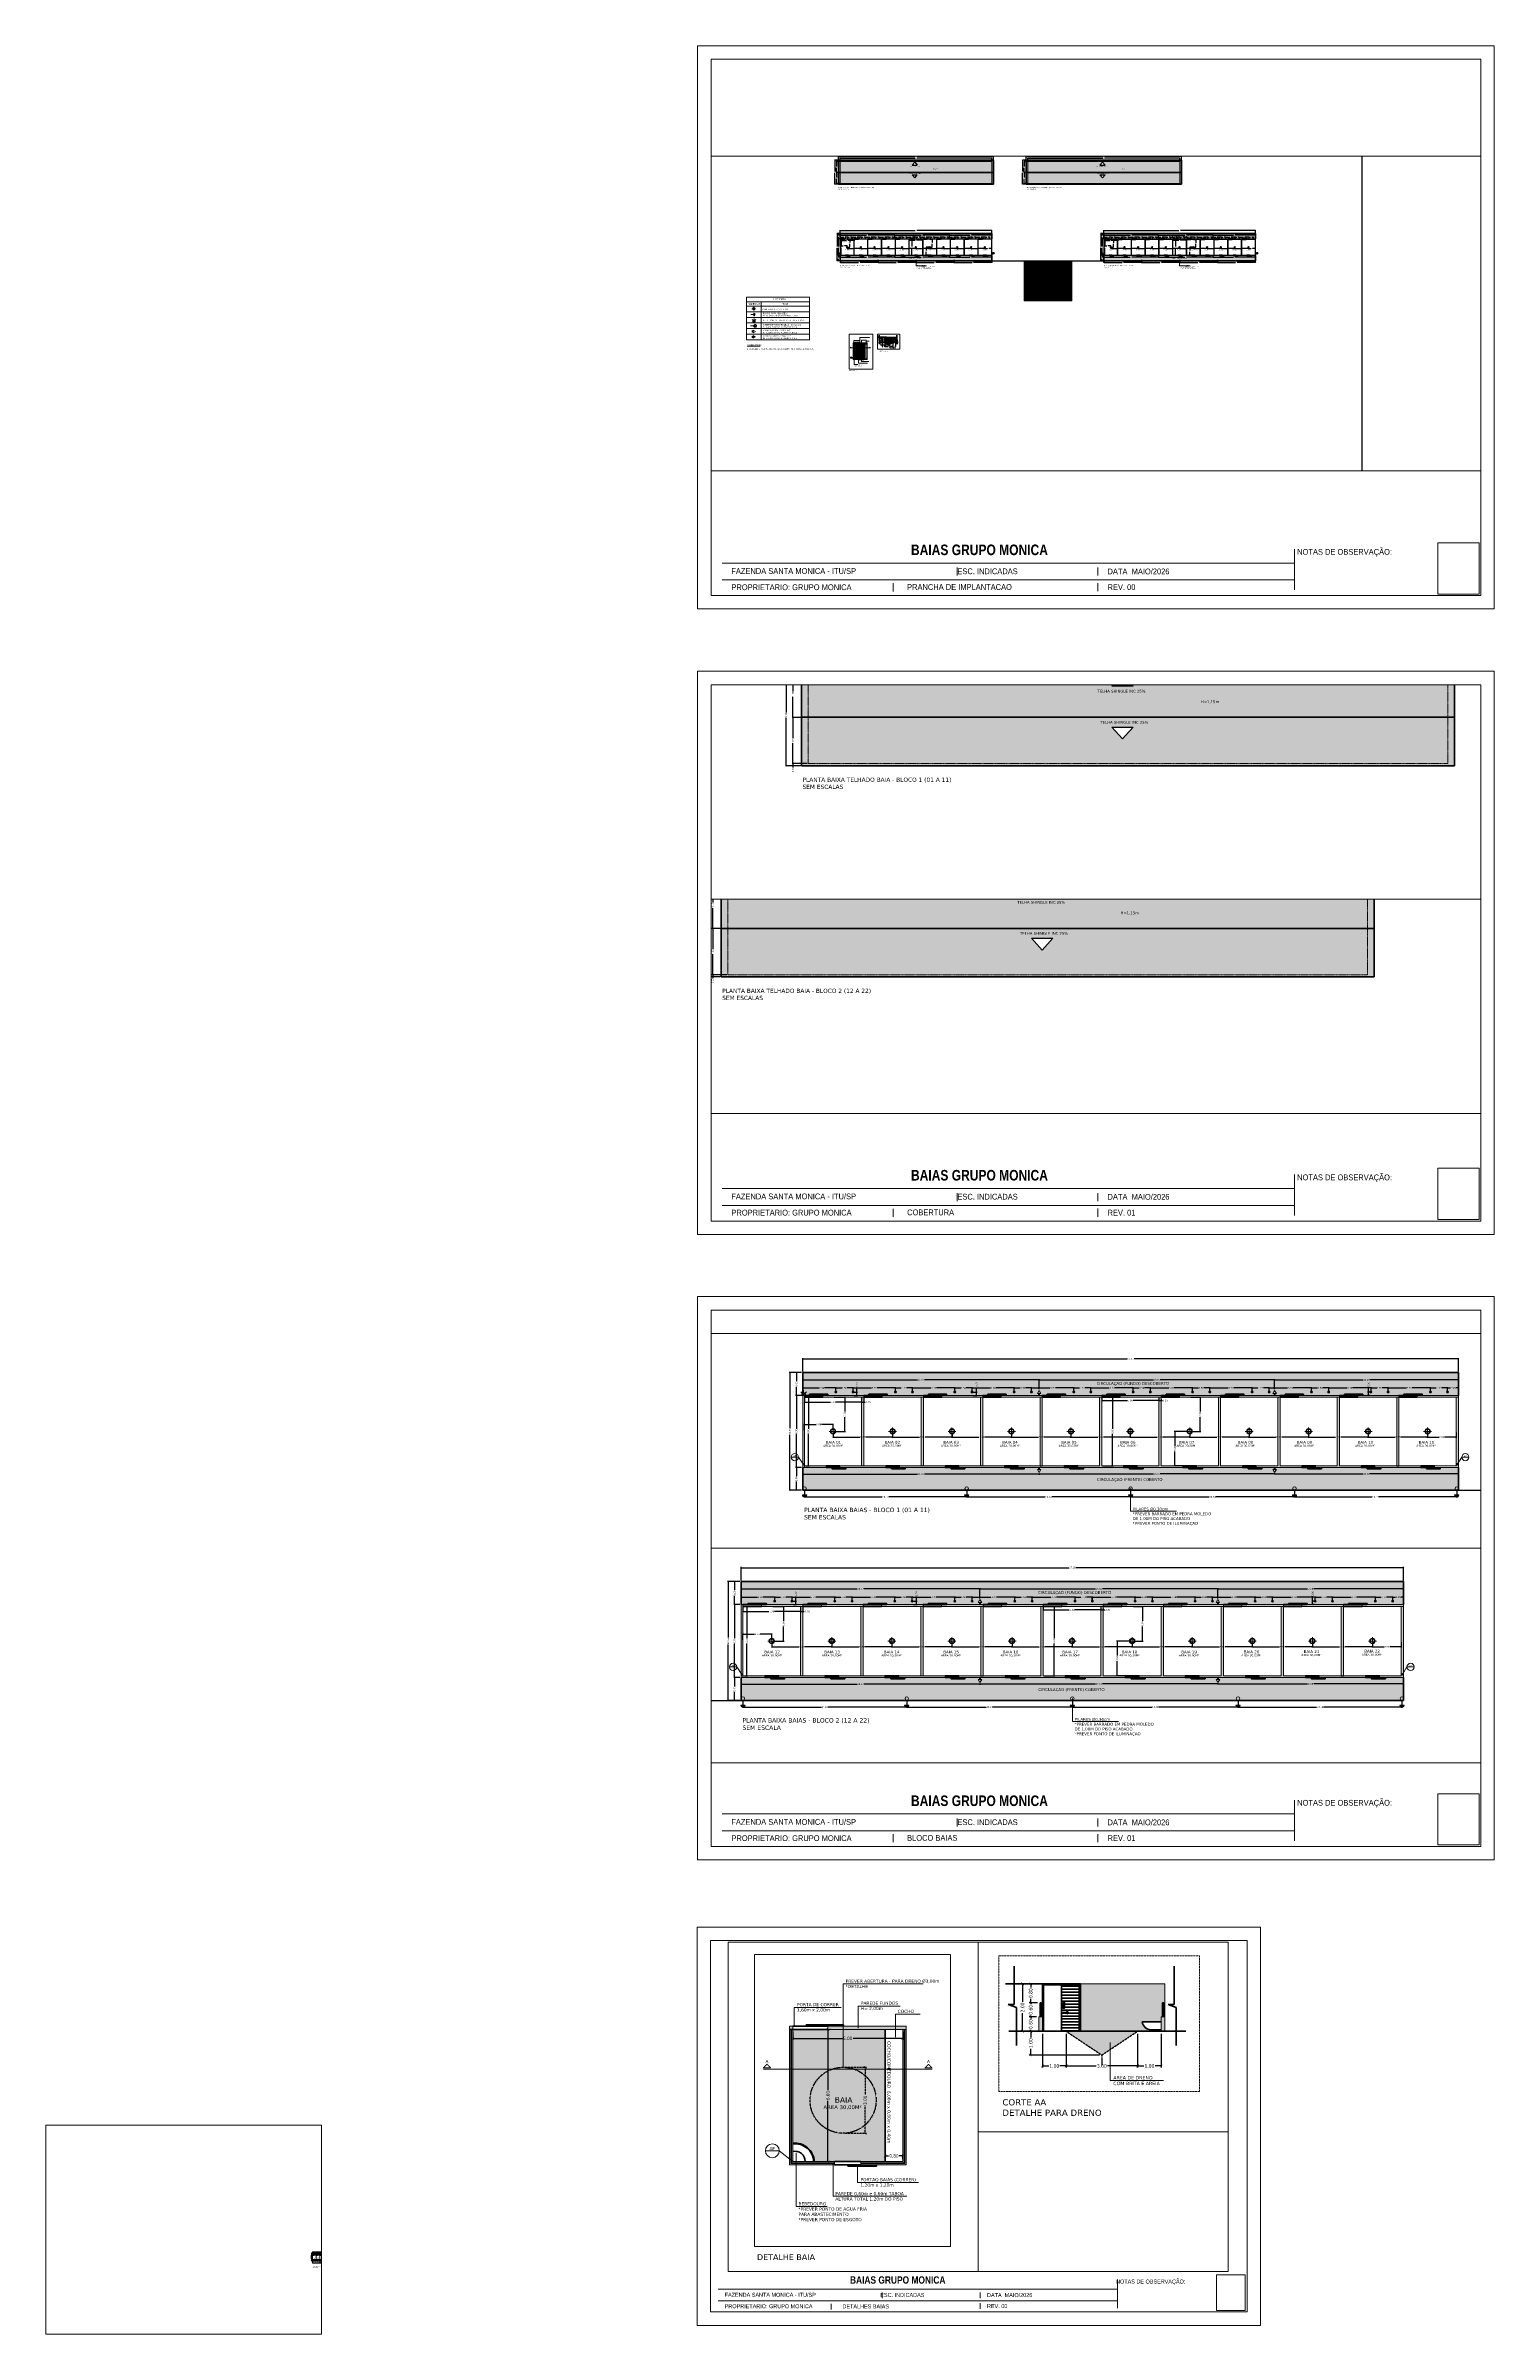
# Paper-space layout 'Layout1' of a CAD drawing. Header units: millimetres. Extents: x 26 to 1106, y 20 to 1726.
# The model-space entities are those that its viewports show. They can reach past a viewport. Long polylines and large blocks are cut down to what shows.
import ezdxf

# ---------------------------------------------------------------- set-up
doc = ezdxf.new("R2010")
doc.units = ezdxf.units.MM
doc.linetypes.add('DASHED', pattern=[0.75, 0.5, -0.25])
doc.linetypes.add('RAYITAS', pattern=[0.375, 0.25, -0.125])
doc.layers.get('Defpoints').update_dxf_attribs({"lineweight": 0})
for name, color, linetype, lineweight in [('AF-Indicação coluna', 5, 'Continuous', 20), ('AF-Textos coluna', 7, 'Continuous', 20), ('ARQ. Linha Grossa', 5, 'Continuous', 40), ('ARQ. Texto', 7, 'Continuous', 0)]:
    doc.layers.add(name, color=color, linetype=linetype, lineweight=lineweight)
doc.layers.add('ARQ. Apagado', color=7, linetype='Continuous', lineweight=0, true_color=0xd1d1d1)
doc.layers.add('ARQ. Hachura', color=7, linetype='Continuous', lineweight=0, true_color=0x9e9e9e)
for name, color, linetype in [('Caixa', 8, 'Continuous'), ('PDF_IM - 02', 7, 'Continuous'), ('PDF_IM - COTAS LUMINOTÉCNICO', 7, 'Continuous'), ('PDF_Text', 7, 'Continuous'), ('VPORTS', 7, 'Continuous')]:
    doc.layers.add(name, color=color, linetype=linetype)
doc.layers.add('PDF_IM- LUMINOTÉCNICO', color=7, linetype='Continuous', true_color=0xa500a5)
doc.styles.add('1000_COTAS', font='arial.ttf', dxfattribs={"width": 0.8, "height": 1.5})
doc.styles.add('ARIAL', font='arial.ttf')
doc.styles.add('NICAZA', font='verdana.ttf', dxfattribs={"width": 0.85})
doc.styles.add('PDF Arial', font='arial.ttf')
doc.styles.get("Standard").update_dxf_attribs({"font": 'arial.ttf'})
doc.dimstyles.new('Copy of COTA_1000', dxfattribs={"dimtxt": 1, "dimasz": 1, "dimexe": 0.003, "dimexo": 0.005, "dimgap": 0.5, "dimtad": 1, "dimzin": 0, "dimdsep": 46, "dimtxsty": '1000_COTAS', "dimblk": 'OBLIQUE', "dimcen": 0.09, "dimclrd": 7, "dimclre": 7, "dimclrt": 7, "dimaunit": 1, "dimadec": 0, "dimazin": 0, "dimtfac": 0.05, "dimtix": 1, "dimtmove": 0, "dimatfit": 3, "dimldrblk": 'OBLIQUE', "dimfxl": 1, "dimtvp": 0.75, "dimtolj": 1, "dimtzin": 0, "dimarcsym": 2})
doc.dimstyles.new('esc-100', dxfattribs={"dimscale": 0.85, "dimtxt": 0.18, "dimasz": 0.14, "dimexe": 0.075, "dimexo": 0.12, "dimgap": 0.06, "dimtad": 0, "dimzin": 0, "dimdsep": 46, "dimtxsty": 'NICAZA', "dimblk": 'ARCHTICK', "dimcen": 0.09, "dimclrd": 7, "dimclre": 7, "dimclrt": 7, "dimadec": 1, "dimazin": 0, "dimtfac": 1, "dimtofl": 0, "dimtmove": 0, "dimatfit": 3, "dimfxl": 1, "dimtolj": 1, "dimtzin": 0, "dimarcsym": 0})
picture_1 = doc.add_image_def('image1.png', size_in_pixel=(947, 1172))
pattern_1 = [(0, (70.8994, 0), (0, 0.28448), []), (90, (70.89939, 0), (-0.14224, 0.28448), [0.28448, -0.28448])]

# ---------------------------------------------------------------- blocks, each defined once
blk = doc.blocks.new('_OBLIQUE')
at = {"color": 0, "linetype": 'ByBlock'}
blk.add_line((-0.5, -0.5), (0.5, 0.5), dxfattribs=at)
blk = doc.blocks.new('*D17')
at = {"layer": 'AF-Indicação coluna', "color": 7, "lineweight": -2, "transparency": 16777216}
for p, q in [((2547.011, 1320.158), (2547.011, 1322.418)), ((2608.961, 1322.415), (2547.011, 1322.415)), ((2608.961, 1320.158), (2608.961, 1322.418))]:
    blk.add_line(p, q, dxfattribs=at)
at = {"layer": 'Defpoints', "color": 0, "transparency": 16777216}
for p in [(2547.011, 1322.415), (2547.011, 1320.153), (2608.961, 1320.153)]:
    blk.add_point(p, dxfattribs=at)
at = {"layer": 'AF-Indicação coluna', "color": 7, "lineweight": -2, "transparency": 16777216, "rotation": 180}
blk.add_blockref('_OBLIQUE', (2547.011, 1322.415), dxfattribs=at)
at = {"layer": 'AF-Indicação coluna', "color": 7, "lineweight": -2, "transparency": 16777216}
blk.add_blockref('_OBLIQUE', (2608.961, 1322.415), dxfattribs=at)
at = {"layer": 'AF-Indicação coluna', "color": 7, "transparency": 16777216, "insert": (2576.375, 1323.681), "char_height": 1.5, "attachment_point": 5, "style": '1000_COTAS'}
blk.add_mtext('\\A1;61.95', dxfattribs=at)
blk = doc.blocks.new('*D23')
at = {"layer": 'AF-Indicação coluna', "color": 7, "lineweight": -2, "transparency": 16777216}
for p, q in [((2547.006, 1320.153), (2545.522, 1320.153)), ((2545.525, 1320.153), (2545.525, 1309.853)), ((2547.006, 1309.853), (2545.522, 1309.853))]:
    blk.add_line(p, q, dxfattribs=at)
at = {"layer": 'Defpoints', "color": 0, "transparency": 16777216}
for p in [(2547.011, 1320.153), (2545.525, 1309.853), (2547.011, 1309.853)]:
    blk.add_point(p, dxfattribs=at)
at = {"layer": 'AF-Indicação coluna', "color": 7, "lineweight": -2, "transparency": 16777216}
for p, rotation in [((2545.525, 1320.153), 90), ((2545.525, 1309.853), 270)]:
    blk.add_blockref('_OBLIQUE', p, dxfattribs=dict(at, rotation=rotation))
at = {"layer": 'AF-Indicação coluna', "color": 7, "transparency": 16777216, "insert": (2544.259, 1315.274), "char_height": 1.5, "attachment_point": 5, "rotation": 90, "style": '1000_COTAS'}
blk.add_mtext('\\A1;10.30', dxfattribs=at)
blk = doc.blocks.new('*D24')
at = {"layer": 'AF-Indicação coluna', "color": 7, "lineweight": -2, "transparency": 16777216}
for p, q in [((2547.165, 1310.006), (2547.165, 1307.057)), ((2557.386, 1310.006), (2557.386, 1307.057)), ((2547.165, 1307.06), (2557.386, 1307.06))]:
    blk.add_line(p, q, dxfattribs=at)
at = {"layer": 'Defpoints', "color": 0, "transparency": 16777216}
for p in [(2547.165, 1310.011), (2557.386, 1310.011), (2557.386, 1307.06)]:
    blk.add_point(p, dxfattribs=at)
at = {"layer": 'AF-Indicação coluna', "color": 7, "lineweight": -2, "transparency": 16777216, "rotation": 180}
blk.add_blockref('_OBLIQUE', (2547.165, 1307.06), dxfattribs=at)
at = {"layer": 'AF-Indicação coluna', "color": 7, "lineweight": -2, "transparency": 16777216}
blk.add_blockref('_OBLIQUE', (2557.386, 1307.06), dxfattribs=at)
at = {"layer": 'AF-Indicação coluna', "color": 7, "transparency": 16777216, "insert": (2552.157, 1308.325), "char_height": 1.5, "attachment_point": 5, "style": '1000_COTAS'}
blk.add_mtext('\\A1;10.22', dxfattribs=at)
blk = doc.blocks.new('*D25')
at = {"layer": 'AF-Indicação coluna', "color": 7, "lineweight": -2, "transparency": 16777216}
for p, q in [((2557.386, 1310.006), (2557.386, 1307.031)), ((2567.686, 1310.006), (2567.686, 1307.031)), ((2557.386, 1307.034), (2567.686, 1307.034))]:
    blk.add_line(p, q, dxfattribs=at)
at = {"layer": 'Defpoints', "color": 0, "transparency": 16777216}
for p in [(2557.386, 1310.011), (2567.686, 1310.011), (2567.686, 1307.034)]:
    blk.add_point(p, dxfattribs=at)
at = {"layer": 'AF-Indicação coluna', "color": 7, "lineweight": -2, "transparency": 16777216, "rotation": 180}
blk.add_blockref('_OBLIQUE', (2557.386, 1307.034), dxfattribs=at)
at = {"layer": 'AF-Indicação coluna', "color": 7, "lineweight": -2, "transparency": 16777216}
blk.add_blockref('_OBLIQUE', (2567.686, 1307.034), dxfattribs=at)
at = {"layer": 'AF-Indicação coluna', "color": 7, "transparency": 16777216, "insert": (2562.343, 1308.3), "char_height": 1.5, "attachment_point": 5, "style": '1000_COTAS'}
blk.add_mtext('\\A1;10.30', dxfattribs=at)
blk = doc.blocks.new('_ArchTick')
at = {"color": 0, "linetype": 'ByBlock', "const_width": 0.15}
blk.add_lwpolyline([(-0.5, -0.5), (0.5, 0.5)], dxfattribs=at)
blk = doc.blocks.new('*D30')
at = {"layer": 'AF-Indicação coluna', "color": 7, "lineweight": -2, "transparency": 16777216}
for p, q in [((2891.9, 1419.843), (2891.9, 1419.44)), ((2891.9, 1419.504), (2894.16, 1419.504)), ((2896.9, 1419.504), (2894.64, 1419.504)), ((2896.9, 1419.843), (2896.9, 1419.44))]:
    blk.add_line(p, q, dxfattribs=at)
at = {"layer": 'Defpoints', "color": 0, "transparency": 16777216}
for p in [(2891.9, 1419.945), (2891.9, 1419.504), (2896.9, 1419.945)]:
    blk.add_point(p, dxfattribs=at)
at = {"layer": 'AF-Indicação coluna', "color": 7, "lineweight": -2, "transparency": 16777216, "xscale": 0.119, "yscale": 0.119, "zscale": 0.119, "rotation": 180}
blk.add_blockref('_ArchTick', (2891.9, 1419.504), dxfattribs=at)
at = {"layer": 'AF-Indicação coluna', "color": 7, "lineweight": -2, "transparency": 16777216, "xscale": 0.119, "yscale": 0.119, "zscale": 0.119}
blk.add_blockref('_ArchTick', (2896.9, 1419.504), dxfattribs=at)
at = {"layer": 'AF-Indicação coluna', "color": 7, "transparency": 16777216, "insert": (2894.4, 1419.504), "char_height": 0.153, "attachment_point": 5, "style": 'NICAZA'}
blk.add_mtext('\\A1;5.00', dxfattribs=at)
blk = doc.blocks.new('*D31')
at = {"layer": 'AF-Indicação coluna', "color": 7, "lineweight": -2, "transparency": 16777216}
for p, q in [((2892.002, 1419.945), (2892.3, 1419.945)), ((2892.236, 1419.945), (2892.236, 1417.187)), ((2892.236, 1413.945), (2892.236, 1416.703)), ((2892.002, 1413.945), (2892.3, 1413.945))]:
    blk.add_line(p, q, dxfattribs=at)
at = {"layer": 'Defpoints', "color": 0, "transparency": 16777216}
for p in [(2891.9, 1419.945), (2891.9, 1413.945), (2892.236, 1413.945)]:
    blk.add_point(p, dxfattribs=at)
at = {"layer": 'AF-Indicação coluna', "color": 7, "lineweight": -2, "transparency": 16777216, "xscale": 0.119, "yscale": 0.119, "zscale": 0.119}
for p, rotation in [((2892.236, 1419.945), 90), ((2892.236, 1413.945), 270)]:
    blk.add_blockref('_ArchTick', p, dxfattribs=dict(at, rotation=rotation))
at = {"layer": 'AF-Indicação coluna', "color": 7, "transparency": 16777216, "insert": (2892.236, 1416.945), "char_height": 0.153, "attachment_point": 5, "rotation": 90, "style": 'NICAZA'}
blk.add_mtext('\\A1;6.00', dxfattribs=at)
blk = doc.blocks.new('tomada baixa')
at = {"layer": 'PDF_IM- LUMINOTÉCNICO', "lineweight": 18}
for p, q in [((0.602, 0.302), (0.023, 0.302)), ((0.602, 0), (0.023, 0))]:
    blk.add_line(p, q, dxfattribs=at)
blk.add_lwpolyline([(1.48, 0.151), (0.602, 0.657), (0.602, -0.356)], close=True, dxfattribs=at)
blk = doc.blocks.new('*D33')
at = {"layer": 'AF-Indicação coluna', "color": 7, "lineweight": -2, "transparency": 16777216}
for p, q in [((2891.75, 1420.197), (2891.75, 1421.531)), ((2891.75, 1421.467), (2901.789, 1421.467)), ((2912.424, 1421.467), (2902.385, 1421.467)), ((2912.424, 1420.634), (2912.424, 1421.531))]:
    blk.add_line(p, q, dxfattribs=at)
at = {"layer": 'Defpoints', "color": 0, "transparency": 16777216}
for p in [(2891.75, 1421.467), (2912.424, 1420.532), (2891.75, 1420.095)]:
    blk.add_point(p, dxfattribs=at)
at = {"layer": 'AF-Indicação coluna', "color": 7, "lineweight": -2, "transparency": 16777216, "xscale": 0.119, "yscale": 0.119, "zscale": 0.119, "rotation": 180}
blk.add_blockref('_ArchTick', (2891.75, 1421.467), dxfattribs=at)
at = {"layer": 'AF-Indicação coluna', "color": 7, "lineweight": -2, "transparency": 16777216, "xscale": 0.119, "yscale": 0.119, "zscale": 0.119}
blk.add_blockref('_ArchTick', (2912.424, 1421.467), dxfattribs=at)
at = {"layer": 'AF-Indicação coluna', "color": 7, "transparency": 16777216, "insert": (2902.087, 1421.467), "char_height": 0.153, "attachment_point": 5, "style": 'NICAZA'}
blk.add_mtext('\\A1;20.67', dxfattribs=at)
blk = doc.blocks.new('*D34')
at = {"layer": 'AF-Indicação coluna', "color": 7, "lineweight": -2, "transparency": 16777216}
for p, q in [((2912.424, 1420.634), (2912.424, 1421.531)), ((2912.424, 1421.467), (2922.424, 1421.467)), ((2933.021, 1421.467), (2923.02, 1421.467)), ((2933.021, 1420.634), (2933.021, 1421.531))]:
    blk.add_line(p, q, dxfattribs=at)
at = {"layer": 'Defpoints', "color": 0, "transparency": 16777216}
for p in [(2933.021, 1421.467), (2912.424, 1420.532), (2933.021, 1420.532)]:
    blk.add_point(p, dxfattribs=at)
at = {"layer": 'AF-Indicação coluna', "color": 7, "lineweight": -2, "transparency": 16777216, "xscale": 0.119, "yscale": 0.119, "zscale": 0.119, "rotation": 180}
blk.add_blockref('_ArchTick', (2912.424, 1421.467), dxfattribs=at)
at = {"layer": 'AF-Indicação coluna', "color": 7, "lineweight": -2, "transparency": 16777216, "xscale": 0.119, "yscale": 0.119, "zscale": 0.119}
blk.add_blockref('_ArchTick', (2933.021, 1421.467), dxfattribs=at)
at = {"layer": 'AF-Indicação coluna', "color": 7, "transparency": 16777216, "insert": (2922.722, 1421.467), "char_height": 0.153, "attachment_point": 5, "style": 'NICAZA'}
blk.add_mtext('\\A1;20.60', dxfattribs=at)
blk = doc.blocks.new('*D35')
at = {"layer": 'AF-Indicação coluna', "color": 7, "lineweight": -2, "transparency": 16777216}
for p, q in [((2933.021, 1420.634), (2933.021, 1421.531)), ((2933.021, 1421.467), (2940.767, 1421.467)), ((2949.1, 1421.467), (2941.354, 1421.467)), ((2949.1, 1420.197), (2949.1, 1421.531))]:
    blk.add_line(p, q, dxfattribs=at)
at = {"layer": 'Defpoints', "color": 0, "transparency": 16777216}
for p in [(2949.1, 1421.467), (2933.021, 1420.532), (2949.1, 1420.095)]:
    blk.add_point(p, dxfattribs=at)
at = {"layer": 'AF-Indicação coluna', "color": 7, "lineweight": -2, "transparency": 16777216, "xscale": 0.119, "yscale": 0.119, "zscale": 0.119, "rotation": 180}
blk.add_blockref('_ArchTick', (2933.021, 1421.467), dxfattribs=at)
at = {"layer": 'AF-Indicação coluna', "color": 7, "lineweight": -2, "transparency": 16777216, "xscale": 0.119, "yscale": 0.119, "zscale": 0.119}
blk.add_blockref('_ArchTick', (2949.1, 1421.467), dxfattribs=at)
at = {"layer": 'AF-Indicação coluna', "color": 7, "transparency": 16777216, "insert": (2941.061, 1421.467), "char_height": 0.153, "attachment_point": 5, "style": 'NICAZA'}
blk.add_mtext('\\A1;16.08', dxfattribs=at)
blk = doc.blocks.new('luminaria psio')
at = {"layer": 'PDF_IM- LUMINOTÉCNICO', "transparency": 33554559}
blk.add_hatch(color=256, dxfattribs=at).paths.add_polyline_path([(0.11, 0.52), (-0.1, 0.52), (-0.13, 0.5), (-0.17, 0.5), (-0.3, 0.43), (-0.43, 0.3), (-0.45, 0.27), (-0.45, 0.25), (-0.46, 0.25), (-0.46, 0.22), (-0.48, 0.2), (-0.48, 0.17), (-0.49, 0.17), (-0.49, 0.12), (-0.51, 0.11), (-0.51, 0.07), (-0.49, 0.11), (-0.48, 0.12), (-0.48, 0.16), (-0.46, 0.17), (-0.45, 0.17), (-0.45, 0.19), (-0.43, 0.2), (-0.41, 0.2), (-0.38, 0.24), (-0.36, 0.24), (-0.36, 0.25), (-0.33, 0.25), (-0.31, 0.27), (-0.18, 0.27), (-0.17, 0.25), (-0.13, 0.25), (-0.13, 0.24), (-0.12, 0.24), (-0.09, 0.22), (-0.09, 0.2), (-0.07, 0.2), (-0.02, 0.16), (-0.02, 0.14), (0, 0.12), (0, 0.11), (0.01, 0.07), (0.01, -0.07), (0, -0.09), (0, -0.12), (-0.04, -0.16), (-0.04, -0.17), (-0.07, -0.2), (-0.09, -0.2), (-0.09, -0.22), (-0.12, -0.22), (-0.13, -0.24), (-0.17, -0.25), (-0.18, -0.25), (-0.22, -0.27), (-0.28, -0.27), (-0.31, -0.25), (-0.33, -0.25), (-0.36, -0.24), (-0.38, -0.22), (-0.4, -0.22), (-0.41, -0.2), (-0.43, -0.2), (-0.45, -0.19), (-0.45, -0.17), (-0.48, -0.14), (-0.48, -0.12), (-0.49, -0.11), (-0.49, -0.09), (-0.51, -0.07), (-0.51, -0.11), (-0.49, -0.12), (-0.49, -0.16), (-0.48, -0.17), (-0.48, -0.2), (-0.46, -0.22), (-0.46, -0.24), (-0.45, -0.25), (-0.45, -0.27), (-0.43, -0.3), (-0.4, -0.32), (-0.38, -0.35), (-0.35, -0.37), (-0.33, -0.4), (-0.13, -0.5), (-0.1, -0.5), (-0.07, -0.52), (0.08, -0.52), (0.11, -0.5), (0.14, -0.5), (0.31, -0.42), (0.36, -0.37), (0.39, -0.35), (0.41, -0.32), (0.42, -0.3), (0.44, -0.27), (0.45, -0.27), (0.45, -0.24), (0.47, -0.24), (0.47, -0.2), (0.49, -0.2), (0.49, -0.16), (0.5, -0.14), (0.5, -0.09), (0.52, -0.07), (0.52, 0.07), (0.5, 0.11), (0.5, 0.16), (0.49, 0.17), (0.49, 0.2), (0.47, 0.2), (0.47, 0.24), (0.45, 0.25), (0.45, 0.27), (0.44, 0.27), (0.41, 0.34), (0.36, 0.38), (0.32, 0.4), (0.31, 0.43), (0.18, 0.5), (0.14, 0.5)])
at = {"layer": 'PDF_IM- LUMINOTÉCNICO', "lineweight": 18}
blk.add_lwpolyline([(0.01, 0.01), (0.01, 0.06), (0, 0.11), (-0.02, 0.16), (-0.05, 0.19), (-0.09, 0.22), (-0.13, 0.25), (-0.18, 0.27), (-0.23, 0.27), (-0.28, 0.27), (-0.33, 0.25), (-0.38, 0.24), (-0.43, 0.2), (-0.46, 0.17), (-0.48, 0.12), (-0.51, 0.07), (-0.51, 0.02), (-0.51, -0.02), (-0.51, -0.07), (-0.48, -0.12), (-0.46, -0.16), (-0.43, -0.2), (-0.38, -0.22), (-0.33, -0.25), (-0.28, -0.27), (-0.23, -0.27), (-0.18, -0.25), (-0.13, -0.24), (-0.09, -0.22), (-0.05, -0.19), (-0.02, -0.14), (0, -0.09), (0.01, -0.04)], close=True, dxfattribs=at)
at = {"layer": 'PDF_IM- LUMINOTÉCNICO', "lineweight": 0}
for points in [[(-0.51, 0.07), (-0.51, 0.07), (-0.51, 0.07)], [(-0.51, 0.07), (-0.51, 0.07), (-0.51, 0.07)], [(0.45, 0.27), (-0.23, 0.27), (0.45, 0.27)], [(0.45, 0.27), (-0.22, 0.27), (0.45, 0.27)], [(0.45, 0.25), (-0.17, 0.25), (0.45, 0.25)], [(0.47, 0.24), (-0.13, 0.24), (0.47, 0.24)], [(-0.51, -0.02), (-0.51, -0.02), (-0.51, -0.02)], [(-0.51, -0.02), (-0.51, -0.02), (-0.51, -0.02)], [(-0.51, -0.07), (-0.51, -0.07), (-0.51, -0.07)], [(-0.51, -0.07), (-0.51, -0.07), (-0.51, -0.07)], [(-0.49, -0.09), (-0.51, -0.07), (-0.49, -0.09)], [(0.45, -0.27), (-0.22, -0.27), (0.45, -0.27)], [(0.45, -0.25), (-0.17, -0.25), (0.45, -0.25)], [(0.47, -0.22), (-0.09, -0.22), (0.47, -0.22)], [(0.52, -0.02), (0.01, -0.02), (0.52, -0.02)]]:
    blk.add_lwpolyline(points, dxfattribs=at)
at = {"layer": 'PDF_IM- LUMINOTÉCNICO', "lineweight": 18}
blk.add_circle((0, 0), 0.52, dxfattribs=at)
blk = doc.blocks.new('*D32')
at = {"layer": 'AF-Indicação coluna', "color": 7, "lineweight": -2, "transparency": 16777216}
for p, q in [((2891.75, 1420.197), (2891.75, 1420.813)), ((2891.75, 1420.749), (2893.173, 1420.749)), ((2894.653, 1420.749), (2893.655, 1420.749)), ((2894.653, 1420.497), (2894.653, 1420.813))]:
    blk.add_line(p, q, dxfattribs=at)
at = {"layer": 'Defpoints', "color": 0, "transparency": 16777216}
for p in [(2891.75, 1420.749), (2894.653, 1420.395), (2891.75, 1420.095)]:
    blk.add_point(p, dxfattribs=at)
at = {"layer": 'AF-Indicação coluna', "color": 7, "lineweight": -2, "transparency": 16777216, "xscale": 0.119, "yscale": 0.119, "zscale": 0.119, "rotation": 180}
blk.add_blockref('_ArchTick', (2891.75, 1420.749), dxfattribs=at)
at = {"layer": 'AF-Indicação coluna', "color": 7, "lineweight": -2, "transparency": 16777216, "xscale": 0.119, "yscale": 0.119, "zscale": 0.119}
blk.add_blockref('_ArchTick', (2894.653, 1420.749), dxfattribs=at)
at = {"layer": 'AF-Indicação coluna', "color": 7, "transparency": 16777216, "insert": (2893.414, 1420.749), "char_height": 0.153, "attachment_point": 5, "style": 'NICAZA'}
blk.add_mtext('\\A1;2.90', dxfattribs=at)
blk = doc.blocks.new('*D36')
at = {"color": 7, "lineweight": -2, "transparency": 16777216}
for p, q in [((2896.225, 1420.394), (2896.543, 1420.394)), ((2896.479, 1420.394), (2896.479, 1420.77)), ((2896.479, 1420.095), (2896.479, 1420.394)), ((2896.255, 1420.095), (2896.543, 1420.095))]:
    blk.add_line(p, q, dxfattribs=at)
at = {"layer": 'Defpoints', "color": 0, "transparency": 16777216}
for p in [(2896.123, 1420.394), (2896.153, 1420.095), (2896.479, 1420.095)]:
    blk.add_point(p, dxfattribs=at)
at = {"color": 7, "lineweight": -2, "transparency": 16777216, "xscale": 0.119, "yscale": 0.119, "zscale": 0.119}
for p, rotation in [((2896.479, 1420.394), 90), ((2896.479, 1420.095), 270)]:
    blk.add_blockref('_ArchTick', p, dxfattribs=dict(at, rotation=rotation))
at = {"color": 7, "transparency": 16777216, "insert": (2896.479, 1421.013), "char_height": 0.153, "attachment_point": 5, "rotation": 90, "style": 'NICAZA'}
blk.add_mtext('\\A1;0.30', dxfattribs=at)
blk = doc.blocks.new('*D37')
at = {"color": 7, "lineweight": -2, "transparency": 16777216}
for p, q in [((2894.653, 1420.492), (2894.653, 1420.813)), ((2894.653, 1420.749), (2895.167, 1420.749)), ((2896.153, 1420.749), (2895.64, 1420.749)), ((2896.153, 1420.489), (2896.153, 1420.813))]:
    blk.add_line(p, q, dxfattribs=at)
at = {"layer": 'Defpoints', "color": 0, "transparency": 16777216}
for p in [(2894.653, 1420.39), (2896.153, 1420.749), (2896.153, 1420.387)]:
    blk.add_point(p, dxfattribs=at)
at = {"color": 7, "lineweight": -2, "transparency": 16777216, "xscale": 0.119, "yscale": 0.119, "zscale": 0.119, "rotation": 180}
blk.add_blockref('_ArchTick', (2894.653, 1420.749), dxfattribs=at)
at = {"color": 7, "lineweight": -2, "transparency": 16777216, "xscale": 0.119, "yscale": 0.119, "zscale": 0.119}
blk.add_blockref('_ArchTick', (2896.153, 1420.749), dxfattribs=at)
at = {"color": 7, "transparency": 16777216, "insert": (2895.403, 1420.749), "char_height": 0.153, "attachment_point": 5, "style": 'NICAZA'}
blk.add_mtext('\\A1;1.50', dxfattribs=at)
blk = doc.blocks.new('*D38')
at = {"color": 7, "lineweight": -2, "transparency": 16777216}
for p, q in [((2896.153, 1420.492), (2896.153, 1420.813)), ((2896.153, 1420.749), (2897.763, 1420.749)), ((2899.853, 1420.749), (2898.244, 1420.749)), ((2899.853, 1420.493), (2899.853, 1420.813))]:
    blk.add_line(p, q, dxfattribs=at)
at = {"layer": 'Defpoints', "color": 0, "transparency": 16777216}
for p in [(2896.153, 1420.39), (2899.853, 1420.749), (2899.853, 1420.391)]:
    blk.add_point(p, dxfattribs=at)
at = {"color": 7, "lineweight": -2, "transparency": 16777216, "xscale": 0.119, "yscale": 0.119, "zscale": 0.119, "rotation": 180}
blk.add_blockref('_ArchTick', (2896.153, 1420.749), dxfattribs=at)
at = {"color": 7, "lineweight": -2, "transparency": 16777216, "xscale": 0.119, "yscale": 0.119, "zscale": 0.119}
blk.add_blockref('_ArchTick', (2899.853, 1420.749), dxfattribs=at)
at = {"color": 7, "transparency": 16777216, "insert": (2898.003, 1420.749), "char_height": 0.153, "attachment_point": 5, "style": 'NICAZA'}
blk.add_mtext('\\A1;3.70', dxfattribs=at)
blk = doc.blocks.new('*D39')
at = {"color": 7, "lineweight": -2, "transparency": 16777216}
for p, q in [((2899.853, 1420.493), (2899.853, 1420.813)), ((2899.853, 1420.749), (2900.367, 1420.749)), ((2901.353, 1420.749), (2900.84, 1420.749)), ((2901.353, 1420.489), (2901.353, 1420.813))]:
    blk.add_line(p, q, dxfattribs=at)
at = {"layer": 'Defpoints', "color": 0, "transparency": 16777216}
for p in [(2899.853, 1420.391), (2901.353, 1420.749), (2901.353, 1420.387)]:
    blk.add_point(p, dxfattribs=at)
at = {"color": 7, "lineweight": -2, "transparency": 16777216, "xscale": 0.119, "yscale": 0.119, "zscale": 0.119, "rotation": 180}
blk.add_blockref('_ArchTick', (2899.853, 1420.749), dxfattribs=at)
at = {"color": 7, "lineweight": -2, "transparency": 16777216, "xscale": 0.119, "yscale": 0.119, "zscale": 0.119}
blk.add_blockref('_ArchTick', (2901.353, 1420.749), dxfattribs=at)
at = {"color": 7, "transparency": 16777216, "insert": (2900.603, 1420.749), "char_height": 0.153, "attachment_point": 5, "style": 'NICAZA'}
blk.add_mtext('\\A1;1.50', dxfattribs=at)
blk = doc.blocks.new('*D40')
at = {"color": 7, "lineweight": -2, "transparency": 16777216}
for p, q in [((2901.353, 1420.497), (2901.353, 1420.813)), ((2901.353, 1420.749), (2902.963, 1420.749)), ((2905.053, 1420.749), (2903.444, 1420.749)), ((2905.053, 1420.492), (2905.053, 1420.813))]:
    blk.add_line(p, q, dxfattribs=at)
at = {"layer": 'Defpoints', "color": 0, "transparency": 16777216}
for p in [(2901.353, 1420.395), (2905.053, 1420.749), (2905.053, 1420.39)]:
    blk.add_point(p, dxfattribs=at)
at = {"color": 7, "lineweight": -2, "transparency": 16777216, "xscale": 0.119, "yscale": 0.119, "zscale": 0.119, "rotation": 180}
blk.add_blockref('_ArchTick', (2901.353, 1420.749), dxfattribs=at)
at = {"color": 7, "lineweight": -2, "transparency": 16777216, "xscale": 0.119, "yscale": 0.119, "zscale": 0.119}
blk.add_blockref('_ArchTick', (2905.053, 1420.749), dxfattribs=at)
at = {"color": 7, "transparency": 16777216, "insert": (2903.203, 1420.749), "char_height": 0.153, "attachment_point": 5, "style": 'NICAZA'}
blk.add_mtext('\\A1;3.70', dxfattribs=at)
blk = doc.blocks.new('*D41')
at = {"color": 7, "lineweight": -2, "transparency": 16777216}
for p, q in [((2905.053, 1420.501), (2905.053, 1420.813)), ((2905.053, 1420.749), (2905.567, 1420.749)), ((2906.553, 1420.749), (2906.04, 1420.749)), ((2906.553, 1420.497), (2906.553, 1420.813))]:
    blk.add_line(p, q, dxfattribs=at)
at = {"layer": 'Defpoints', "color": 0, "transparency": 16777216}
for p in [(2905.053, 1420.399), (2906.553, 1420.749), (2906.553, 1420.395)]:
    blk.add_point(p, dxfattribs=at)
at = {"color": 7, "lineweight": -2, "transparency": 16777216, "xscale": 0.119, "yscale": 0.119, "zscale": 0.119, "rotation": 180}
blk.add_blockref('_ArchTick', (2905.053, 1420.749), dxfattribs=at)
at = {"color": 7, "lineweight": -2, "transparency": 16777216, "xscale": 0.119, "yscale": 0.119, "zscale": 0.119}
blk.add_blockref('_ArchTick', (2906.553, 1420.749), dxfattribs=at)
at = {"color": 7, "transparency": 16777216, "insert": (2905.803, 1420.749), "char_height": 0.153, "attachment_point": 5, "style": 'NICAZA'}
blk.add_mtext('\\A1;1.50', dxfattribs=at)
blk = doc.blocks.new('*D42')
at = {"color": 7, "lineweight": -2, "transparency": 16777216}
for p, q in [((2906.553, 1420.493), (2906.553, 1420.813)), ((2906.553, 1420.749), (2908.161, 1420.749)), ((2910.251, 1420.749), (2908.643, 1420.749)), ((2910.251, 1420.496), (2910.251, 1420.813))]:
    blk.add_line(p, q, dxfattribs=at)
at = {"layer": 'Defpoints', "color": 0, "transparency": 16777216}
for p in [(2906.553, 1420.391), (2910.251, 1420.749), (2910.251, 1420.394)]:
    blk.add_point(p, dxfattribs=at)
at = {"color": 7, "lineweight": -2, "transparency": 16777216, "xscale": 0.119, "yscale": 0.119, "zscale": 0.119, "rotation": 180}
blk.add_blockref('_ArchTick', (2906.553, 1420.749), dxfattribs=at)
at = {"color": 7, "lineweight": -2, "transparency": 16777216, "xscale": 0.119, "yscale": 0.119, "zscale": 0.119}
blk.add_blockref('_ArchTick', (2910.251, 1420.749), dxfattribs=at)
at = {"color": 7, "transparency": 16777216, "insert": (2908.402, 1420.749), "char_height": 0.153, "attachment_point": 5, "style": 'NICAZA'}
blk.add_mtext('\\A1;3.70', dxfattribs=at)
blk = doc.blocks.new('*D43')
at = {"color": 7, "lineweight": -2, "transparency": 16777216}
for p, q in [((2910.251, 1420.496), (2910.251, 1420.813)), ((2910.251, 1420.749), (2910.766, 1420.749)), ((2911.753, 1420.749), (2911.238, 1420.749)), ((2911.753, 1420.501), (2911.753, 1420.813))]:
    blk.add_line(p, q, dxfattribs=at)
at = {"layer": 'Defpoints', "color": 0, "transparency": 16777216}
for p in [(2910.251, 1420.394), (2911.753, 1420.749), (2911.753, 1420.399)]:
    blk.add_point(p, dxfattribs=at)
at = {"color": 7, "lineweight": -2, "transparency": 16777216, "xscale": 0.119, "yscale": 0.119, "zscale": 0.119, "rotation": 180}
blk.add_blockref('_ArchTick', (2910.251, 1420.749), dxfattribs=at)
at = {"color": 7, "lineweight": -2, "transparency": 16777216, "xscale": 0.119, "yscale": 0.119, "zscale": 0.119}
blk.add_blockref('_ArchTick', (2911.753, 1420.749), dxfattribs=at)
at = {"color": 7, "transparency": 16777216, "insert": (2911.002, 1420.749), "char_height": 0.153, "attachment_point": 5, "style": 'NICAZA'}
blk.add_mtext('\\A1;1.50', dxfattribs=at)
blk = doc.blocks.new('*D44')
at = {"color": 7, "lineweight": -2, "transparency": 16777216}
for p, q in [((2911.751, 1420.496), (2911.751, 1420.813)), ((2911.751, 1420.749), (2913.36, 1420.749)), ((2915.451, 1420.749), (2913.842, 1420.749)), ((2915.451, 1420.496), (2915.451, 1420.813))]:
    blk.add_line(p, q, dxfattribs=at)
at = {"layer": 'Defpoints', "color": 0, "transparency": 16777216}
for p in [(2911.751, 1420.394), (2915.451, 1420.749), (2915.451, 1420.394)]:
    blk.add_point(p, dxfattribs=at)
at = {"color": 7, "lineweight": -2, "transparency": 16777216, "xscale": 0.119, "yscale": 0.119, "zscale": 0.119, "rotation": 180}
blk.add_blockref('_ArchTick', (2911.751, 1420.749), dxfattribs=at)
at = {"color": 7, "lineweight": -2, "transparency": 16777216, "xscale": 0.119, "yscale": 0.119, "zscale": 0.119}
blk.add_blockref('_ArchTick', (2915.451, 1420.749), dxfattribs=at)
at = {"color": 7, "transparency": 16777216, "insert": (2913.601, 1420.749), "char_height": 0.153, "attachment_point": 5, "style": 'NICAZA'}
blk.add_mtext('\\A1;3.70', dxfattribs=at)
blk = doc.blocks.new('*D45')
at = {"color": 7, "lineweight": -2, "transparency": 16777216}
for p, q in [((2915.452, 1420.485), (2915.452, 1420.813)), ((2915.452, 1420.749), (2915.967, 1420.749)), ((2916.953, 1420.749), (2916.439, 1420.749)), ((2916.953, 1420.501), (2916.953, 1420.813))]:
    blk.add_line(p, q, dxfattribs=at)
at = {"layer": 'Defpoints', "color": 0, "transparency": 16777216}
for p in [(2915.452, 1420.383), (2916.953, 1420.749), (2916.953, 1420.399)]:
    blk.add_point(p, dxfattribs=at)
at = {"color": 7, "lineweight": -2, "transparency": 16777216, "xscale": 0.119, "yscale": 0.119, "zscale": 0.119, "rotation": 180}
blk.add_blockref('_ArchTick', (2915.452, 1420.749), dxfattribs=at)
at = {"color": 7, "lineweight": -2, "transparency": 16777216, "xscale": 0.119, "yscale": 0.119, "zscale": 0.119}
blk.add_blockref('_ArchTick', (2916.953, 1420.749), dxfattribs=at)
at = {"color": 7, "transparency": 16777216, "insert": (2916.203, 1420.749), "char_height": 0.153, "attachment_point": 5, "style": 'NICAZA'}
blk.add_mtext('\\A1;1.50', dxfattribs=at)
blk = doc.blocks.new('*D46')
at = {"color": 7, "lineweight": -2, "transparency": 16777216}
for p, q in [((2916.952, 1420.485), (2916.952, 1420.813)), ((2916.952, 1420.749), (2918.561, 1420.749)), ((2920.651, 1420.749), (2919.043, 1420.749)), ((2920.651, 1420.496), (2920.651, 1420.813))]:
    blk.add_line(p, q, dxfattribs=at)
at = {"layer": 'Defpoints', "color": 0, "transparency": 16777216}
for p in [(2916.952, 1420.383), (2920.651, 1420.749), (2920.651, 1420.394)]:
    blk.add_point(p, dxfattribs=at)
at = {"color": 7, "lineweight": -2, "transparency": 16777216, "xscale": 0.119, "yscale": 0.119, "zscale": 0.119, "rotation": 180}
blk.add_blockref('_ArchTick', (2916.952, 1420.749), dxfattribs=at)
at = {"color": 7, "lineweight": -2, "transparency": 16777216, "xscale": 0.119, "yscale": 0.119, "zscale": 0.119}
blk.add_blockref('_ArchTick', (2920.651, 1420.749), dxfattribs=at)
at = {"color": 7, "transparency": 16777216, "insert": (2918.802, 1420.749), "char_height": 0.153, "attachment_point": 5, "style": 'NICAZA'}
blk.add_mtext('\\A1;3.70', dxfattribs=at)
blk = doc.blocks.new('*D47')
at = {"color": 7, "lineweight": -2, "transparency": 16777216}
for p, q in [((2920.653, 1420.493), (2920.653, 1420.813)), ((2920.653, 1420.749), (2921.167, 1420.749)), ((2922.153, 1420.749), (2921.64, 1420.749)), ((2922.153, 1420.489), (2922.153, 1420.813))]:
    blk.add_line(p, q, dxfattribs=at)
at = {"layer": 'Defpoints', "color": 0, "transparency": 16777216}
for p in [(2920.653, 1420.391), (2922.153, 1420.749), (2922.153, 1420.387)]:
    blk.add_point(p, dxfattribs=at)
at = {"color": 7, "lineweight": -2, "transparency": 16777216, "xscale": 0.119, "yscale": 0.119, "zscale": 0.119, "rotation": 180}
blk.add_blockref('_ArchTick', (2920.653, 1420.749), dxfattribs=at)
at = {"color": 7, "lineweight": -2, "transparency": 16777216, "xscale": 0.119, "yscale": 0.119, "zscale": 0.119}
blk.add_blockref('_ArchTick', (2922.153, 1420.749), dxfattribs=at)
at = {"color": 7, "transparency": 16777216, "insert": (2921.403, 1420.749), "char_height": 0.153, "attachment_point": 5, "style": 'NICAZA'}
blk.add_mtext('\\A1;1.50', dxfattribs=at)
blk = doc.blocks.new('*D48')
at = {"color": 7, "lineweight": -2, "transparency": 16777216}
for p, q in [((2922.151, 1420.496), (2922.151, 1420.813)), ((2922.151, 1420.749), (2923.761, 1420.749)), ((2925.853, 1420.749), (2924.243, 1420.749)), ((2925.853, 1420.493), (2925.853, 1420.813))]:
    blk.add_line(p, q, dxfattribs=at)
at = {"layer": 'Defpoints', "color": 0, "transparency": 16777216}
for p in [(2922.151, 1420.394), (2925.853, 1420.749), (2925.853, 1420.391)]:
    blk.add_point(p, dxfattribs=at)
at = {"color": 7, "lineweight": -2, "transparency": 16777216, "xscale": 0.119, "yscale": 0.119, "zscale": 0.119, "rotation": 180}
blk.add_blockref('_ArchTick', (2922.151, 1420.749), dxfattribs=at)
at = {"color": 7, "lineweight": -2, "transparency": 16777216, "xscale": 0.119, "yscale": 0.119, "zscale": 0.119}
blk.add_blockref('_ArchTick', (2925.853, 1420.749), dxfattribs=at)
at = {"color": 7, "transparency": 16777216, "insert": (2924.002, 1420.749), "char_height": 0.153, "attachment_point": 5, "style": 'NICAZA'}
blk.add_mtext('\\A1;3.70', dxfattribs=at)
blk = doc.blocks.new('*D49')
at = {"color": 7, "lineweight": -2, "transparency": 16777216}
for p, q in [((2925.852, 1420.485), (2925.852, 1420.813)), ((2925.852, 1420.749), (2926.367, 1420.749)), ((2927.353, 1420.749), (2926.839, 1420.749)), ((2927.353, 1420.489), (2927.353, 1420.813))]:
    blk.add_line(p, q, dxfattribs=at)
at = {"layer": 'Defpoints', "color": 0, "transparency": 16777216}
for p in [(2925.852, 1420.383), (2927.353, 1420.749), (2927.353, 1420.387)]:
    blk.add_point(p, dxfattribs=at)
at = {"color": 7, "lineweight": -2, "transparency": 16777216, "xscale": 0.119, "yscale": 0.119, "zscale": 0.119, "rotation": 180}
blk.add_blockref('_ArchTick', (2925.852, 1420.749), dxfattribs=at)
at = {"color": 7, "lineweight": -2, "transparency": 16777216, "xscale": 0.119, "yscale": 0.119, "zscale": 0.119}
blk.add_blockref('_ArchTick', (2927.353, 1420.749), dxfattribs=at)
at = {"color": 7, "transparency": 16777216, "insert": (2926.603, 1420.749), "char_height": 0.153, "attachment_point": 5, "style": 'NICAZA'}
blk.add_mtext('\\A1;1.50', dxfattribs=at)
blk = doc.blocks.new('*D50')
at = {"color": 7, "lineweight": -2, "transparency": 16777216}
for p, q in [((2927.353, 1420.493), (2927.353, 1420.813)), ((2927.353, 1420.749), (2928.962, 1420.749)), ((2931.052, 1420.749), (2929.444, 1420.749)), ((2931.052, 1420.485), (2931.052, 1420.813))]:
    blk.add_line(p, q, dxfattribs=at)
at = {"layer": 'Defpoints', "color": 0, "transparency": 16777216}
for p in [(2927.353, 1420.391), (2931.052, 1420.749), (2931.052, 1420.383)]:
    blk.add_point(p, dxfattribs=at)
at = {"color": 7, "lineweight": -2, "transparency": 16777216, "xscale": 0.119, "yscale": 0.119, "zscale": 0.119, "rotation": 180}
blk.add_blockref('_ArchTick', (2927.353, 1420.749), dxfattribs=at)
at = {"color": 7, "lineweight": -2, "transparency": 16777216, "xscale": 0.119, "yscale": 0.119, "zscale": 0.119}
blk.add_blockref('_ArchTick', (2931.052, 1420.749), dxfattribs=at)
at = {"color": 7, "transparency": 16777216, "insert": (2929.203, 1420.749), "char_height": 0.153, "attachment_point": 5, "style": 'NICAZA'}
blk.add_mtext('\\A1;3.70', dxfattribs=at)
blk = doc.blocks.new('*D51')
at = {"color": 7, "lineweight": -2, "transparency": 16777216}
for p, q in [((2931.051, 1420.496), (2931.051, 1420.813)), ((2931.051, 1420.749), (2931.565, 1420.749)), ((2932.551, 1420.749), (2932.037, 1420.749)), ((2932.551, 1420.496), (2932.551, 1420.813))]:
    blk.add_line(p, q, dxfattribs=at)
at = {"layer": 'Defpoints', "color": 0, "transparency": 16777216}
for p in [(2931.051, 1420.394), (2932.551, 1420.749), (2932.551, 1420.394)]:
    blk.add_point(p, dxfattribs=at)
at = {"color": 7, "lineweight": -2, "transparency": 16777216, "xscale": 0.119, "yscale": 0.119, "zscale": 0.119, "rotation": 180}
blk.add_blockref('_ArchTick', (2931.051, 1420.749), dxfattribs=at)
at = {"color": 7, "lineweight": -2, "transparency": 16777216, "xscale": 0.119, "yscale": 0.119, "zscale": 0.119}
blk.add_blockref('_ArchTick', (2932.551, 1420.749), dxfattribs=at)
at = {"color": 7, "transparency": 16777216, "insert": (2931.801, 1420.749), "char_height": 0.153, "attachment_point": 5, "style": 'NICAZA'}
blk.add_mtext('\\A1;1.50', dxfattribs=at)
blk = doc.blocks.new('*D52')
at = {"color": 7, "lineweight": -2, "transparency": 16777216}
for p, q in [((2932.553, 1420.493), (2932.553, 1420.813)), ((2932.553, 1420.749), (2934.163, 1420.749)), ((2936.253, 1420.749), (2934.644, 1420.749)), ((2936.253, 1420.492), (2936.253, 1420.813))]:
    blk.add_line(p, q, dxfattribs=at)
at = {"layer": 'Defpoints', "color": 0, "transparency": 16777216}
for p in [(2932.553, 1420.391), (2936.253, 1420.749), (2936.253, 1420.39)]:
    blk.add_point(p, dxfattribs=at)
at = {"color": 7, "lineweight": -2, "transparency": 16777216, "xscale": 0.119, "yscale": 0.119, "zscale": 0.119, "rotation": 180}
blk.add_blockref('_ArchTick', (2932.553, 1420.749), dxfattribs=at)
at = {"color": 7, "lineweight": -2, "transparency": 16777216, "xscale": 0.119, "yscale": 0.119, "zscale": 0.119}
blk.add_blockref('_ArchTick', (2936.253, 1420.749), dxfattribs=at)
at = {"color": 7, "transparency": 16777216, "insert": (2934.403, 1420.749), "char_height": 0.153, "attachment_point": 5, "style": 'NICAZA'}
blk.add_mtext('\\A1;3.70', dxfattribs=at)
blk = doc.blocks.new('*D53')
at = {"color": 7, "lineweight": -2, "transparency": 16777216}
for p, q in [((2936.253, 1420.493), (2936.253, 1420.813)), ((2936.253, 1420.749), (2936.767, 1420.749)), ((2937.753, 1420.749), (2937.24, 1420.749)), ((2937.753, 1420.493), (2937.753, 1420.813))]:
    blk.add_line(p, q, dxfattribs=at)
at = {"layer": 'Defpoints', "color": 0, "transparency": 16777216}
for p in [(2936.253, 1420.391), (2937.753, 1420.749), (2937.753, 1420.391)]:
    blk.add_point(p, dxfattribs=at)
at = {"color": 7, "lineweight": -2, "transparency": 16777216, "xscale": 0.119, "yscale": 0.119, "zscale": 0.119, "rotation": 180}
blk.add_blockref('_ArchTick', (2936.253, 1420.749), dxfattribs=at)
at = {"color": 7, "lineweight": -2, "transparency": 16777216, "xscale": 0.119, "yscale": 0.119, "zscale": 0.119}
blk.add_blockref('_ArchTick', (2937.753, 1420.749), dxfattribs=at)
at = {"color": 7, "transparency": 16777216, "insert": (2937.003, 1420.749), "char_height": 0.153, "attachment_point": 5, "style": 'NICAZA'}
blk.add_mtext('\\A1;1.50', dxfattribs=at)
blk = doc.blocks.new('*D54')
at = {"color": 7, "lineweight": -2, "transparency": 16777216}
for p, q in [((2937.751, 1420.496), (2937.751, 1420.813)), ((2937.751, 1420.749), (2939.361, 1420.749)), ((2941.453, 1420.749), (2939.843, 1420.749)), ((2941.453, 1420.489), (2941.453, 1420.813))]:
    blk.add_line(p, q, dxfattribs=at)
at = {"layer": 'Defpoints', "color": 0, "transparency": 16777216}
for p in [(2937.751, 1420.394), (2941.453, 1420.749), (2941.453, 1420.387)]:
    blk.add_point(p, dxfattribs=at)
at = {"color": 7, "lineweight": -2, "transparency": 16777216, "xscale": 0.119, "yscale": 0.119, "zscale": 0.119, "rotation": 180}
blk.add_blockref('_ArchTick', (2937.751, 1420.749), dxfattribs=at)
at = {"color": 7, "lineweight": -2, "transparency": 16777216, "xscale": 0.119, "yscale": 0.119, "zscale": 0.119}
blk.add_blockref('_ArchTick', (2941.453, 1420.749), dxfattribs=at)
at = {"color": 7, "transparency": 16777216, "insert": (2939.602, 1420.749), "char_height": 0.153, "attachment_point": 5, "style": 'NICAZA'}
blk.add_mtext('\\A1;3.70', dxfattribs=at)
blk = doc.blocks.new('*D55')
at = {"color": 7, "lineweight": -2, "transparency": 16777216}
for p, q in [((2941.453, 1420.489), (2941.453, 1420.813)), ((2941.453, 1420.749), (2941.967, 1420.749)), ((2942.953, 1420.749), (2942.44, 1420.749)), ((2942.953, 1420.501), (2942.953, 1420.813))]:
    blk.add_line(p, q, dxfattribs=at)
at = {"layer": 'Defpoints', "color": 0, "transparency": 16777216}
for p in [(2941.453, 1420.387), (2942.953, 1420.749), (2942.953, 1420.399)]:
    blk.add_point(p, dxfattribs=at)
at = {"color": 7, "lineweight": -2, "transparency": 16777216, "xscale": 0.119, "yscale": 0.119, "zscale": 0.119, "rotation": 180}
blk.add_blockref('_ArchTick', (2941.453, 1420.749), dxfattribs=at)
at = {"color": 7, "lineweight": -2, "transparency": 16777216, "xscale": 0.119, "yscale": 0.119, "zscale": 0.119}
blk.add_blockref('_ArchTick', (2942.953, 1420.749), dxfattribs=at)
at = {"color": 7, "transparency": 16777216, "insert": (2942.203, 1420.749), "char_height": 0.153, "attachment_point": 5, "style": 'NICAZA'}
blk.add_mtext('\\A1;1.50', dxfattribs=at)
blk = doc.blocks.new('*D56')
at = {"color": 7, "lineweight": -2, "transparency": 16777216}
for p, q in [((2942.953, 1420.501), (2942.953, 1420.813)), ((2942.953, 1420.749), (2944.563, 1420.749)), ((2946.653, 1420.749), (2945.044, 1420.749)), ((2946.653, 1420.492), (2946.653, 1420.813))]:
    blk.add_line(p, q, dxfattribs=at)
at = {"layer": 'Defpoints', "color": 0, "transparency": 16777216}
for p in [(2942.953, 1420.399), (2946.653, 1420.749), (2946.653, 1420.39)]:
    blk.add_point(p, dxfattribs=at)
at = {"color": 7, "lineweight": -2, "transparency": 16777216, "xscale": 0.119, "yscale": 0.119, "zscale": 0.119, "rotation": 180}
blk.add_blockref('_ArchTick', (2942.953, 1420.749), dxfattribs=at)
at = {"color": 7, "lineweight": -2, "transparency": 16777216, "xscale": 0.119, "yscale": 0.119, "zscale": 0.119}
blk.add_blockref('_ArchTick', (2946.653, 1420.749), dxfattribs=at)
at = {"color": 7, "transparency": 16777216, "insert": (2944.803, 1420.749), "char_height": 0.153, "attachment_point": 5, "style": 'NICAZA'}
blk.add_mtext('\\A1;3.70', dxfattribs=at)
blk = doc.blocks.new('*D57')
at = {"color": 7, "lineweight": -2, "transparency": 16777216}
for p, q in [((2946.651, 1420.496), (2946.651, 1420.813)), ((2946.651, 1420.749), (2947.166, 1420.749)), ((2948.153, 1420.749), (2947.638, 1420.749)), ((2948.153, 1420.501), (2948.153, 1420.813))]:
    blk.add_line(p, q, dxfattribs=at)
at = {"layer": 'Defpoints', "color": 0, "transparency": 16777216}
for p in [(2946.651, 1420.394), (2948.153, 1420.749), (2948.153, 1420.399)]:
    blk.add_point(p, dxfattribs=at)
at = {"color": 7, "lineweight": -2, "transparency": 16777216, "xscale": 0.119, "yscale": 0.119, "zscale": 0.119, "rotation": 180}
blk.add_blockref('_ArchTick', (2946.651, 1420.749), dxfattribs=at)
at = {"color": 7, "lineweight": -2, "transparency": 16777216, "xscale": 0.119, "yscale": 0.119, "zscale": 0.119}
blk.add_blockref('_ArchTick', (2948.153, 1420.749), dxfattribs=at)
at = {"color": 7, "transparency": 16777216, "insert": (2947.402, 1420.749), "char_height": 0.153, "attachment_point": 5, "style": 'NICAZA'}
blk.add_mtext('\\A1;1.50', dxfattribs=at)
blk = doc.blocks.new('*D60')
at = {"color": 7, "lineweight": -2, "transparency": 16777216}
for p, q in [((2906.655, 1420.391), (2907.002, 1420.391)), ((2906.938, 1420.391), (2906.938, 1420.8)), ((2906.938, 1420.095), (2906.938, 1420.391)), ((2906.654, 1420.095), (2907.002, 1420.095))]:
    blk.add_line(p, q, dxfattribs=at)
at = {"layer": 'Defpoints', "color": 0, "transparency": 16777216}
for p in [(2906.553, 1420.391), (2906.552, 1420.095), (2906.938, 1420.095)]:
    blk.add_point(p, dxfattribs=at)
at = {"color": 7, "lineweight": -2, "transparency": 16777216, "xscale": 0.119, "yscale": 0.119, "zscale": 0.119}
for p, rotation in [((2906.938, 1420.391), 90), ((2906.938, 1420.095), 270)]:
    blk.add_blockref('_ArchTick', p, dxfattribs=dict(at, rotation=rotation))
at = {"color": 7, "transparency": 16777216, "insert": (2906.938, 1421.042), "char_height": 0.153, "attachment_point": 5, "rotation": 90, "style": 'NICAZA'}
blk.add_mtext('\\A1;0.30', dxfattribs=at)
blk = doc.blocks.new('*D61')
at = {"color": 7, "lineweight": -2, "transparency": 16777216}
for p, q in [((2941.349, 1420.394), (2941.16, 1420.394)), ((2941.224, 1420.394), (2941.224, 1420.817)), ((2941.224, 1420.095), (2941.224, 1420.394)), ((2941.349, 1420.095), (2941.16, 1420.095))]:
    blk.add_line(p, q, dxfattribs=at)
at = {"layer": 'Defpoints', "color": 0, "transparency": 16777216}
for p in [(2941.451, 1420.394), (2941.224, 1420.095), (2941.451, 1420.095)]:
    blk.add_point(p, dxfattribs=at)
at = {"color": 7, "lineweight": -2, "transparency": 16777216, "xscale": 0.119, "yscale": 0.119, "zscale": 0.119}
for p, rotation in [((2941.224, 1420.394), 90), ((2941.224, 1420.095), 270)]:
    blk.add_blockref('_ArchTick', p, dxfattribs=dict(at, rotation=rotation))
at = {"color": 7, "transparency": 16777216, "insert": (2941.224, 1421.059), "char_height": 0.153, "attachment_point": 5, "rotation": 90, "style": 'NICAZA'}
blk.add_mtext('\\A1;0.30', dxfattribs=at)
blk = doc.blocks.new('*D63')
at = {"color": 7, "lineweight": -2, "transparency": 16777216}
for p, q in [((2891.905, 1411.857), (2891.905, 1411.16)), ((2906.088, 1411.857), (2906.088, 1411.16)), ((2891.905, 1411.224), (2898.703, 1411.224)), ((2906.088, 1411.224), (2899.29, 1411.224))]:
    blk.add_line(p, q, dxfattribs=at)
at = {"layer": 'Defpoints', "color": 0, "transparency": 16777216}
for p in [(2891.905, 1411.959), (2906.088, 1411.959), (2906.088, 1411.224)]:
    blk.add_point(p, dxfattribs=at)
at = {"color": 7, "lineweight": -2, "transparency": 16777216, "xscale": 0.119, "yscale": 0.119, "zscale": 0.119, "rotation": 180}
blk.add_blockref('_ArchTick', (2891.905, 1411.224), dxfattribs=at)
at = {"color": 7, "lineweight": -2, "transparency": 16777216, "xscale": 0.119, "yscale": 0.119, "zscale": 0.119}
blk.add_blockref('_ArchTick', (2906.088, 1411.224), dxfattribs=at)
at = {"color": 7, "transparency": 16777216, "insert": (2898.996, 1411.224), "char_height": 0.153, "attachment_point": 5, "style": 'NICAZA'}
blk.add_mtext('\\A1;14.18', dxfattribs=at)
blk = doc.blocks.new('*D64')
at = {"color": 7, "lineweight": -2, "transparency": 16777216}
for p, q in [((2891.648, 1413.795), (2891.123, 1413.795)), ((2891.187, 1413.795), (2891.187, 1413.036)), ((2891.648, 1411.795), (2891.123, 1411.795)), ((2891.187, 1411.795), (2891.187, 1412.554))]:
    blk.add_line(p, q, dxfattribs=at)
at = {"layer": 'Defpoints', "color": 0, "transparency": 16777216}
for p in [(2891.75, 1413.795), (2891.187, 1411.795), (2891.75, 1411.795)]:
    blk.add_point(p, dxfattribs=at)
at = {"color": 7, "lineweight": -2, "transparency": 16777216, "xscale": 0.119, "yscale": 0.119, "zscale": 0.119}
for p, rotation in [((2891.187, 1413.795), 90), ((2891.187, 1411.795), 270)]:
    blk.add_blockref('_ArchTick', p, dxfattribs=dict(at, rotation=rotation))
at = {"color": 7, "transparency": 16777216, "insert": (2891.187, 1412.795), "char_height": 0.153, "attachment_point": 5, "rotation": 90, "style": 'NICAZA'}
blk.add_mtext('\\A1;2.00', dxfattribs=at)
blk = doc.blocks.new('*D65')
at = {"color": 7, "lineweight": -2, "transparency": 16777216}
for p, q in [((2906.088, 1411.857), (2906.088, 1411.16)), ((2920.425, 1411.857), (2920.425, 1411.16)), ((2906.088, 1411.224), (2912.962, 1411.224)), ((2920.425, 1411.224), (2913.551, 1411.224))]:
    blk.add_line(p, q, dxfattribs=at)
at = {"layer": 'Defpoints', "color": 0, "transparency": 16777216}
for p in [(2906.088, 1411.959), (2920.425, 1411.959), (2920.425, 1411.224)]:
    blk.add_point(p, dxfattribs=at)
at = {"color": 7, "lineweight": -2, "transparency": 16777216, "xscale": 0.119, "yscale": 0.119, "zscale": 0.119, "rotation": 180}
blk.add_blockref('_ArchTick', (2906.088, 1411.224), dxfattribs=at)
at = {"color": 7, "lineweight": -2, "transparency": 16777216, "xscale": 0.119, "yscale": 0.119, "zscale": 0.119}
blk.add_blockref('_ArchTick', (2920.425, 1411.224), dxfattribs=at)
at = {"color": 7, "transparency": 16777216, "insert": (2913.256, 1411.224), "char_height": 0.153, "attachment_point": 5, "style": 'NICAZA'}
blk.add_mtext('\\A1;14.34', dxfattribs=at)
blk = doc.blocks.new('*D67')
at = {"color": 7, "lineweight": -2, "transparency": 16777216}
for p, q in [((2920.425, 1411.857), (2920.425, 1411.16)), ((2934.763, 1411.857), (2934.763, 1411.16)), ((2920.425, 1411.224), (2927.299, 1411.224)), ((2934.763, 1411.224), (2927.888, 1411.224))]:
    blk.add_line(p, q, dxfattribs=at)
at = {"layer": 'Defpoints', "color": 0, "transparency": 16777216}
for p in [(2920.425, 1411.959), (2934.763, 1411.959), (2934.763, 1411.224)]:
    blk.add_point(p, dxfattribs=at)
at = {"color": 7, "lineweight": -2, "transparency": 16777216, "xscale": 0.119, "yscale": 0.119, "zscale": 0.119, "rotation": 180}
blk.add_blockref('_ArchTick', (2920.425, 1411.224), dxfattribs=at)
at = {"color": 7, "lineweight": -2, "transparency": 16777216, "xscale": 0.119, "yscale": 0.119, "zscale": 0.119}
blk.add_blockref('_ArchTick', (2934.763, 1411.224), dxfattribs=at)
at = {"color": 7, "transparency": 16777216, "insert": (2927.594, 1411.224), "char_height": 0.153, "attachment_point": 5, "style": 'NICAZA'}
blk.add_mtext('\\A1;14.34', dxfattribs=at)
blk = doc.blocks.new('*D68')
at = {"color": 7, "lineweight": -2, "transparency": 16777216}
for p, q in [((2934.763, 1411.857), (2934.763, 1411.16)), ((2948.955, 1411.857), (2948.955, 1411.16)), ((2934.763, 1411.224), (2941.566, 1411.224)), ((2948.955, 1411.224), (2942.152, 1411.224))]:
    blk.add_line(p, q, dxfattribs=at)
at = {"layer": 'Defpoints', "color": 0, "transparency": 16777216}
for p in [(2934.763, 1411.959), (2948.955, 1411.959), (2948.955, 1411.224)]:
    blk.add_point(p, dxfattribs=at)
at = {"color": 7, "lineweight": -2, "transparency": 16777216, "xscale": 0.119, "yscale": 0.119, "zscale": 0.119, "rotation": 180}
blk.add_blockref('_ArchTick', (2934.763, 1411.224), dxfattribs=at)
at = {"color": 7, "lineweight": -2, "transparency": 16777216, "xscale": 0.119, "yscale": 0.119, "zscale": 0.119}
blk.add_blockref('_ArchTick', (2948.955, 1411.224), dxfattribs=at)
at = {"color": 7, "transparency": 16777216, "insert": (2941.859, 1411.224), "char_height": 0.153, "attachment_point": 5, "style": 'NICAZA'}
blk.add_mtext('\\A1;14.19', dxfattribs=at)
blk = doc.blocks.new('*D70')
at = {"layer": 'AF-Indicação coluna', "color": 7, "lineweight": -2, "transparency": 16777216}
for p, q in [((2949.1, 1413.693), (2949.1, 1413.177)), ((2933.024, 1413.256), (2933.024, 1413.177)), ((2933.024, 1413.241), (2940.769, 1413.241)), ((2949.1, 1413.241), (2941.356, 1413.241))]:
    blk.add_line(p, q, dxfattribs=at)
at = {"layer": 'Defpoints', "color": 0, "transparency": 16777216}
for p in [(2949.1, 1413.795), (2933.024, 1413.358), (2949.1, 1413.241)]:
    blk.add_point(p, dxfattribs=at)
at = {"layer": 'AF-Indicação coluna', "color": 7, "lineweight": -2, "transparency": 16777216, "xscale": 0.119, "yscale": 0.119, "zscale": 0.119, "rotation": 180}
blk.add_blockref('_ArchTick', (2933.024, 1413.241), dxfattribs=at)
at = {"layer": 'AF-Indicação coluna', "color": 7, "lineweight": -2, "transparency": 16777216, "xscale": 0.119, "yscale": 0.119, "zscale": 0.119}
blk.add_blockref('_ArchTick', (2949.1, 1413.241), dxfattribs=at)
at = {"layer": 'AF-Indicação coluna', "color": 7, "transparency": 16777216, "insert": (2941.062, 1413.241), "char_height": 0.153, "attachment_point": 5, "style": 'NICAZA'}
blk.add_mtext('\\A1;16.08', dxfattribs=at)
blk = doc.blocks.new('*D71')
at = {"layer": 'AF-Indicação coluna', "color": 7, "lineweight": -2, "transparency": 16777216}
for p, q in [((2912.423, 1413.256), (2912.423, 1413.177)), ((2912.423, 1413.241), (2922.426, 1413.241)), ((2933.024, 1413.241), (2923.022, 1413.241)), ((2933.024, 1413.256), (2933.024, 1413.177))]:
    blk.add_line(p, q, dxfattribs=at)
at = {"layer": 'Defpoints', "color": 0, "transparency": 16777216}
for p in [(2912.423, 1413.358), (2912.423, 1413.241), (2933.024, 1413.358)]:
    blk.add_point(p, dxfattribs=at)
at = {"layer": 'AF-Indicação coluna', "color": 7, "lineweight": -2, "transparency": 16777216, "xscale": 0.119, "yscale": 0.119, "zscale": 0.119, "rotation": 180}
blk.add_blockref('_ArchTick', (2912.423, 1413.241), dxfattribs=at)
at = {"layer": 'AF-Indicação coluna', "color": 7, "lineweight": -2, "transparency": 16777216, "xscale": 0.119, "yscale": 0.119, "zscale": 0.119}
blk.add_blockref('_ArchTick', (2933.024, 1413.241), dxfattribs=at)
at = {"layer": 'AF-Indicação coluna', "color": 7, "transparency": 16777216, "insert": (2922.724, 1413.241), "char_height": 0.153, "attachment_point": 5, "style": 'NICAZA'}
blk.add_mtext('\\A1;20.60', dxfattribs=at)
blk = doc.blocks.new('*D72')
at = {"layer": 'AF-Indicação coluna', "color": 7, "lineweight": -2, "transparency": 16777216}
for p, q in [((2891.75, 1413.693), (2891.75, 1413.153)), ((2891.75, 1413.217), (2901.788, 1413.217)), ((2912.423, 1413.217), (2902.385, 1413.217)), ((2912.423, 1413.256), (2912.423, 1413.153))]:
    blk.add_line(p, q, dxfattribs=at)
at = {"layer": 'Defpoints', "color": 0, "transparency": 16777216}
for p in [(2891.75, 1413.795), (2891.75, 1413.217), (2912.423, 1413.358)]:
    blk.add_point(p, dxfattribs=at)
at = {"layer": 'AF-Indicação coluna', "color": 7, "lineweight": -2, "transparency": 16777216, "xscale": 0.119, "yscale": 0.119, "zscale": 0.119, "rotation": 180}
blk.add_blockref('_ArchTick', (2891.75, 1413.217), dxfattribs=at)
at = {"layer": 'AF-Indicação coluna', "color": 7, "lineweight": -2, "transparency": 16777216, "xscale": 0.119, "yscale": 0.119, "zscale": 0.119}
blk.add_blockref('_ArchTick', (2912.423, 1413.217), dxfattribs=at)
at = {"layer": 'AF-Indicação coluna', "color": 7, "transparency": 16777216, "insert": (2902.087, 1413.217), "char_height": 0.153, "attachment_point": 5, "style": 'NICAZA'}
blk.add_mtext('\\A1;20.67', dxfattribs=at)
blk = doc.blocks.new('*D73')
at = {"color": 7, "lineweight": -2, "transparency": 16777216}
for p, q in [((2891.648, 1420.095), (2891.123, 1420.095)), ((2891.187, 1420.095), (2891.187, 1417.187)), ((2891.187, 1413.795), (2891.187, 1416.703)), ((2891.648, 1413.795), (2891.123, 1413.795))]:
    blk.add_line(p, q, dxfattribs=at)
at = {"layer": 'Defpoints', "color": 0, "transparency": 16777216}
for p in [(2891.187, 1420.095), (2891.75, 1420.095), (2891.75, 1413.795)]:
    blk.add_point(p, dxfattribs=at)
at = {"color": 7, "lineweight": -2, "transparency": 16777216, "xscale": 0.119, "yscale": 0.119, "zscale": 0.119}
for p, rotation in [((2891.187, 1420.095), 90), ((2891.187, 1413.795), 270)]:
    blk.add_blockref('_ArchTick', p, dxfattribs=dict(at, rotation=rotation))
at = {"color": 7, "transparency": 16777216, "insert": (2891.187, 1416.945), "char_height": 0.153, "attachment_point": 5, "rotation": 90, "style": 'NICAZA'}
blk.add_mtext('\\A1;6.30', dxfattribs=at)
blk = doc.blocks.new('*D74')
at = {"color": 7, "lineweight": -2, "transparency": 16777216}
for p, q in [((2891.648, 1422.095), (2891.123, 1422.095)), ((2891.187, 1422.095), (2891.187, 1421.336)), ((2891.187, 1420.095), (2891.187, 1420.854)), ((2891.648, 1420.095), (2891.123, 1420.095))]:
    blk.add_line(p, q, dxfattribs=at)
at = {"layer": 'Defpoints', "color": 0, "transparency": 16777216}
for p in [(2891.187, 1422.095), (2891.75, 1422.095), (2891.75, 1420.095)]:
    blk.add_point(p, dxfattribs=at)
at = {"color": 7, "lineweight": -2, "transparency": 16777216, "xscale": 0.119, "yscale": 0.119, "zscale": 0.119}
for p, rotation in [((2891.187, 1422.095), 90), ((2891.187, 1420.095), 270)]:
    blk.add_blockref('_ArchTick', p, dxfattribs=dict(at, rotation=rotation))
at = {"color": 7, "transparency": 16777216, "insert": (2891.187, 1421.095), "char_height": 0.153, "attachment_point": 5, "rotation": 90, "style": 'NICAZA'}
blk.add_mtext('\\A1;2.00', dxfattribs=at)
blk = doc.blocks.new('*D75')
at = {"color": 7, "lineweight": -2, "transparency": 16777216}
for p, q in [((2891.648, 1422.095), (2890.555, 1422.095)), ((2890.619, 1422.095), (2890.619, 1417.238)), ((2890.619, 1411.795), (2890.619, 1416.652)), ((2891.648, 1411.795), (2890.555, 1411.795))]:
    blk.add_line(p, q, dxfattribs=at)
at = {"layer": 'Defpoints', "color": 0, "transparency": 16777216}
for p in [(2890.619, 1422.095), (2891.75, 1422.095), (2891.75, 1411.795)]:
    blk.add_point(p, dxfattribs=at)
at = {"color": 7, "lineweight": -2, "transparency": 16777216, "xscale": 0.119, "yscale": 0.119, "zscale": 0.119}
for p, rotation in [((2890.619, 1422.095), 90), ((2890.619, 1411.795), 270)]:
    blk.add_blockref('_ArchTick', p, dxfattribs=dict(at, rotation=rotation))
at = {"color": 7, "transparency": 16777216, "insert": (2890.619, 1416.945), "char_height": 0.153, "attachment_point": 5, "rotation": 90, "style": 'NICAZA'}
blk.add_mtext('\\A1;10.30', dxfattribs=at)
blk = doc.blocks.new('*D76')
at = {"color": 7, "lineweight": -2, "transparency": 16777216}
for p, q in [((2891.75, 1422.197), (2891.75, 1423.358)), ((2891.75, 1423.295), (2920.129, 1423.295)), ((2949.1, 1423.295), (2920.722, 1423.295)), ((2949.1, 1422.197), (2949.1, 1423.358))]:
    blk.add_line(p, q, dxfattribs=at)
at = {"layer": 'Defpoints', "color": 0, "transparency": 16777216}
for p in [(2949.1, 1423.295), (2891.75, 1422.095), (2949.1, 1422.095)]:
    blk.add_point(p, dxfattribs=at)
at = {"color": 7, "lineweight": -2, "transparency": 16777216, "xscale": 0.119, "yscale": 0.119, "zscale": 0.119, "rotation": 180}
blk.add_blockref('_ArchTick', (2891.75, 1423.295), dxfattribs=at)
at = {"color": 7, "lineweight": -2, "transparency": 16777216, "xscale": 0.119, "yscale": 0.119, "zscale": 0.119}
blk.add_blockref('_ArchTick', (2949.1, 1423.295), dxfattribs=at)
at = {"color": 7, "transparency": 16777216, "insert": (2920.425, 1423.295), "char_height": 0.153, "attachment_point": 5, "style": 'NICAZA'}
blk.add_mtext('\\A1;57.35', dxfattribs=at)
blk = doc.blocks.new('arandela')
at = {"layer": 'PDF_IM- LUMINOTÉCNICO', "transparency": 33554559}
blk.add_hatch(color=256, dxfattribs=at).paths.add_polyline_path([(1.21, 0.51), (1.1, 0.51), (1.1, -0.52), (1.18, -0.52), (1.21, -0.51), (1.24, -0.51), (1.41, -0.43), (1.46, -0.38), (1.49, -0.36), (1.51, -0.33), (1.52, -0.31), (1.54, -0.28), (1.57, -0.25), (1.57, -0.21), (1.6, -0.15), (1.6, -0.11), (1.62, -0.08), (1.62, 0.07), (1.6, 0.1), (1.6, 0.13), (1.57, 0.2), (1.57, 0.23), (1.54, 0.26), (1.51, 0.33), (1.46, 0.38), (1.42, 0.39), (1.41, 0.43), (1.28, 0.49), (1.24, 0.49)])
at = {"layer": 'PDF_IM- LUMINOTÉCNICO', "lineweight": 18}
blk.add_lwpolyline([(1.1, 0), (0, 0)], dxfattribs=at)
blk.add_lwpolyline([(1.1, -0.52), (1.1, 0.51, -1.019027)], format="xyb", close=True, dxfattribs=at)
blk = doc.blocks.new('*D85')
at = {"color": 7, "lineweight": -2, "transparency": 16777216}
for p, q in [((2896.9, 1419.843), (2896.9, 1419.434)), ((2896.9, 1419.498), (2897.1, 1419.498)), ((2897.1, 1419.843), (2897.1, 1419.434)), ((2897.1, 1419.498), (2897.219, 1419.498))]:
    blk.add_line(p, q, dxfattribs=at)
at = {"layer": 'Defpoints', "color": 0, "transparency": 16777216}
for p in [(2896.9, 1419.945), (2897.1, 1419.945), (2897.1, 1419.498)]:
    blk.add_point(p, dxfattribs=at)
at = {"color": 7, "lineweight": -2, "transparency": 16777216, "xscale": 0.119, "yscale": 0.119, "zscale": 0.119, "rotation": 180}
blk.add_blockref('_ArchTick', (2896.9, 1419.498), dxfattribs=at)
at = {"color": 7, "lineweight": -2, "transparency": 16777216, "xscale": 0.119, "yscale": 0.119, "zscale": 0.119}
blk.add_blockref('_ArchTick', (2897.1, 1419.498), dxfattribs=at)
at = {"color": 7, "transparency": 16777216, "insert": (2897.461, 1419.498), "char_height": 0.153, "attachment_point": 5, "style": 'NICAZA'}
blk.add_mtext('\\A1;0.20', dxfattribs=at)
blk = doc.blocks.new('PONTOLUZTETO')
at = {"layer": 'PDF_IM- LUMINOTÉCNICO', "transparency": 33554559}
h = blk.add_hatch(color=256, dxfattribs=at)
h.paths.add_polyline_path([(0.26, -0.39), (0.28, -0.36), (0.29, -0.36), (0.29, -0.34), (0.31, -0.34), (0.39, -0.26), (0.39, -0.25), (0.41, -0.23), (0.41, -0.21), (0.43, -0.2), (0.44, -0.16), (0.44, -0.13), (0.46, -0.13), (0.46, -0.05), (0.47, -0.03), (0.47, 0.03), (0.46, 0.07), (0.46, 0.13), (0.44, 0.15), (0.44, 0.18), (0.43, 0.2), (0.41, 0.23), (0.41, 0.25), (0.38, 0.28), (0.38, 0.29), (0.34, 0.33), (0.33, 0.33), (0.33, 0.34), (0.31, 0.36), (0.29, 0.36), (0.29, 0.38), (0.28, 0.38), (0.26, 0.39), (0.13, 0.46), (0.1, 0.46), (0.07, 0.47), (-0.07, 0.47), (-0.1, 0.46), (-0.13, 0.46), (-0.23, 0.41), (-0.25, 0.39), (-0.28, 0.38), (-0.29, 0.38), (-0.29, 0.36), (-0.31, 0.36), (-0.31, 0.34), (-0.33, 0.34), (-0.33, 0.33), (-0.34, 0.33), (-0.34, 0.31), (-0.36, 0.31), (-0.38, 0.29), (-0.38, 0.26), (-0.39, 0.26), (-0.39, 0.25), (-0.41, 0.23), (-0.43, 0.2), (-0.43, 0.18), (-0.44, 0.16), (-0.44, 0.11), (-0.46, 0.1), (-0.46, -0.1), (-0.44, -0.11), (-0.44, -0.16), (-0.43, -0.16), (-0.43, -0.2), (-0.39, -0.23), (-0.39, -0.25), (-0.38, -0.26), (-0.38, -0.28), (-0.36, -0.29), (-0.34, -0.29), (-0.34, -0.31), (-0.33, -0.33), (-0.31, -0.33), (-0.31, -0.34), (-0.29, -0.34), (-0.29, -0.36), (-0.28, -0.36), (-0.23, -0.41), (-0.2, -0.43), (-0.16, -0.43), (-0.1, -0.46), (0.1, -0.46), (0.16, -0.43), (0.2, -0.43)])
h.paths.add_polyline_path([(-0.05, -0.36), (-0.07, -0.34), (-0.1, -0.34), (-0.13, -0.33), (-0.15, -0.33), (-0.18, -0.31), (-0.2, -0.29), (-0.21, -0.29), (-0.28, -0.23), (-0.28, -0.21), (-0.29, -0.21), (-0.31, -0.2), (-0.33, -0.16), (-0.33, -0.13), (-0.34, -0.13), (-0.34, -0.08), (-0.36, -0.07), (-0.36, 0.07), (-0.34, 0.1), (-0.34, 0.13), (-0.33, 0.15), (-0.33, 0.18), (-0.31, 0.2), (-0.29, 0.23), (-0.28, 0.23), (-0.28, 0.25), (-0.26, 0.26), (-0.25, 0.26), (-0.23, 0.28), (-0.23, 0.29), (-0.21, 0.31), (-0.2, 0.31), (-0.18, 0.33), (-0.15, 0.33), (-0.15, 0.34), (-0.13, 0.34), (-0.1, 0.36), (-0.05, 0.36), (-0.02, 0.38), (0.02, 0.38), (0.05, 0.36), (0.1, 0.36), (0.13, 0.34), (0.16, 0.34), (0.16, 0.33), (0.18, 0.33), (0.2, 0.31), (0.21, 0.31), (0.23, 0.29), (0.23, 0.28), (0.26, 0.26), (0.29, 0.23), (0.31, 0.2), (0.33, 0.18), (0.33, 0.16), (0.34, 0.15), (0.34, 0.11), (0.36, 0.1), (0.36, -0.1), (0.34, -0.11), (0.34, -0.13), (0.31, -0.2), (0.26, -0.25), (0.26, -0.26), (0.23, -0.28), (0.21, -0.29), (0.2, -0.29), (0.16, -0.33), (0.13, -0.33), (0.1, -0.34), (0.08, -0.34), (0.05, -0.36)], flags=0)
at = {"layer": 'PDF_IM- LUMINOTÉCNICO', "lineweight": 18}
for points in [[(0.69, 0), (-0.69, 0)], [(0, -0.69), (0, 0.69)]]:
    blk.add_lwpolyline(points, dxfattribs=at)
at = {"layer": 'PDF_IM- LUMINOTÉCNICO', "lineweight": 0}
for points in [[(-0.33, -0.16), (-0.44, -0.16), (-0.33, -0.16)], [(0.29, -0.36), (0.05, -0.36), (0.29, -0.36)], [(0.33, -0.33), (0.16, -0.33), (0.33, -0.33)], [(0.36, -0.29), (0.21, -0.29), (0.36, -0.29)]]:
    blk.add_lwpolyline(points, dxfattribs=at)
at = {"layer": 'PDF_IM- LUMINOTÉCNICO', "lineweight": 18}
for centre, radius in [((0, 0.01), 0.471), ((0, 0), 0.361)]:
    blk.add_circle(centre, radius, dxfattribs=at)
blk = doc.blocks.new('*D86')
at = {"color": 7, "lineweight": -2, "transparency": 16777216}
for p, q in [((2894.502, 1419.945), (2895.481, 1419.945)), ((2895.417, 1419.945), (2895.417, 1418.686)), ((2895.417, 1416.944), (2895.417, 1418.204)), ((2894.502, 1416.944), (2895.481, 1416.944))]:
    blk.add_line(p, q, dxfattribs=at)
at = {"layer": 'Defpoints', "color": 0, "transparency": 16777216}
for p in [(2894.4, 1419.945), (2895.417, 1419.945), (2894.4, 1416.944)]:
    blk.add_point(p, dxfattribs=at)
at = {"color": 7, "lineweight": -2, "transparency": 16777216, "xscale": 0.119, "yscale": 0.119, "zscale": 0.119}
for p, rotation in [((2895.417, 1419.945), 90), ((2895.417, 1416.944), 270)]:
    blk.add_blockref('_ArchTick', p, dxfattribs=dict(at, rotation=rotation))
at = {"color": 7, "transparency": 16777216, "insert": (2895.417, 1418.445), "char_height": 0.153, "attachment_point": 5, "rotation": 90, "style": 'NICAZA'}
blk.add_mtext('\\A1;3.00', dxfattribs=at)
blk = doc.blocks.new('*D87')
at = {"color": 7, "lineweight": -2, "transparency": 16777216}
for p, q in [((2891.9, 1417.051), (2891.9, 1417.609)), ((2891.9, 1417.545), (2892.91, 1417.545)), ((2894.402, 1417.545), (2893.392, 1417.545)), ((2894.402, 1417.051), (2894.402, 1417.609))]:
    blk.add_line(p, q, dxfattribs=at)
at = {"layer": 'Defpoints', "color": 0, "transparency": 16777216}
for p in [(2891.9, 1417.545), (2891.9, 1416.949), (2894.402, 1416.949)]:
    blk.add_point(p, dxfattribs=at)
at = {"color": 7, "lineweight": -2, "transparency": 16777216, "xscale": 0.119, "yscale": 0.119, "zscale": 0.119, "rotation": 180}
blk.add_blockref('_ArchTick', (2891.9, 1417.545), dxfattribs=at)
at = {"color": 7, "lineweight": -2, "transparency": 16777216, "xscale": 0.119, "yscale": 0.119, "zscale": 0.119}
blk.add_blockref('_ArchTick', (2894.402, 1417.545), dxfattribs=at)
at = {"color": 7, "transparency": 16777216, "insert": (2893.151, 1417.545), "char_height": 0.153, "attachment_point": 5, "style": 'NICAZA'}
blk.add_mtext('\\A1;2.50', dxfattribs=at)
blk = doc.blocks.new('*D88')
at = {"color": 7, "lineweight": -2, "transparency": 16777216}
for p, q in [((2894.402, 1416.847), (2894.402, 1416.374)), ((2894.402, 1416.438), (2896.762, 1416.438)), ((2899.602, 1416.438), (2897.242, 1416.438)), ((2899.602, 1416.847), (2899.602, 1416.374))]:
    blk.add_line(p, q, dxfattribs=at)
at = {"layer": 'Defpoints', "color": 0, "transparency": 16777216}
for p in [(2894.402, 1416.949), (2899.602, 1416.949), (2899.602, 1416.438)]:
    blk.add_point(p, dxfattribs=at)
at = {"color": 7, "lineweight": -2, "transparency": 16777216, "xscale": 0.119, "yscale": 0.119, "zscale": 0.119, "rotation": 180}
blk.add_blockref('_ArchTick', (2894.402, 1416.438), dxfattribs=at)
at = {"color": 7, "lineweight": -2, "transparency": 16777216, "xscale": 0.119, "yscale": 0.119, "zscale": 0.119}
blk.add_blockref('_ArchTick', (2899.602, 1416.438), dxfattribs=at)
at = {"color": 7, "transparency": 16777216, "insert": (2897.002, 1416.438), "char_height": 0.153, "attachment_point": 5, "style": 'NICAZA'}
blk.add_mtext('\\A1;5.20', dxfattribs=at)
blk = doc.blocks.new('*D89')
at = {"color": 7, "lineweight": -2, "transparency": 16777216}
for p, q in [((2899.602, 1416.847), (2899.602, 1416.374)), ((2899.602, 1416.438), (2901.962, 1416.438)), ((2904.802, 1416.438), (2902.442, 1416.438)), ((2904.802, 1416.847), (2904.802, 1416.374))]:
    blk.add_line(p, q, dxfattribs=at)
at = {"layer": 'Defpoints', "color": 0, "transparency": 16777216}
for p in [(2899.602, 1416.949), (2904.802, 1416.949), (2904.802, 1416.438)]:
    blk.add_point(p, dxfattribs=at)
at = {"color": 7, "lineweight": -2, "transparency": 16777216, "xscale": 0.119, "yscale": 0.119, "zscale": 0.119, "rotation": 180}
blk.add_blockref('_ArchTick', (2899.602, 1416.438), dxfattribs=at)
at = {"color": 7, "lineweight": -2, "transparency": 16777216, "xscale": 0.119, "yscale": 0.119, "zscale": 0.119}
blk.add_blockref('_ArchTick', (2904.802, 1416.438), dxfattribs=at)
at = {"color": 7, "transparency": 16777216, "insert": (2902.202, 1416.438), "char_height": 0.153, "attachment_point": 5, "style": 'NICAZA'}
blk.add_mtext('\\A1;5.20', dxfattribs=at)
blk = doc.blocks.new('*D90')
at = {"color": 7, "lineweight": -2, "transparency": 16777216}
for p, q in [((2904.8, 1416.842), (2904.8, 1416.374)), ((2904.8, 1416.438), (2907.161, 1416.438)), ((2910.002, 1416.438), (2907.641, 1416.438)), ((2910.002, 1416.847), (2910.002, 1416.374))]:
    blk.add_line(p, q, dxfattribs=at)
at = {"layer": 'Defpoints', "color": 0, "transparency": 16777216}
for p in [(2904.8, 1416.944), (2910.002, 1416.949), (2910.002, 1416.438)]:
    blk.add_point(p, dxfattribs=at)
at = {"color": 7, "lineweight": -2, "transparency": 16777216, "xscale": 0.119, "yscale": 0.119, "zscale": 0.119, "rotation": 180}
blk.add_blockref('_ArchTick', (2904.8, 1416.438), dxfattribs=at)
at = {"color": 7, "lineweight": -2, "transparency": 16777216, "xscale": 0.119, "yscale": 0.119, "zscale": 0.119}
blk.add_blockref('_ArchTick', (2910.002, 1416.438), dxfattribs=at)
at = {"color": 7, "transparency": 16777216, "insert": (2907.401, 1416.438), "char_height": 0.153, "attachment_point": 5, "style": 'NICAZA'}
blk.add_mtext('\\A1;5.20', dxfattribs=at)
blk = doc.blocks.new('*D91')
at = {"color": 7, "lineweight": -2, "transparency": 16777216}
for p, q in [((2910, 1416.843), (2910, 1416.374)), ((2910, 1416.438), (2912.361, 1416.438)), ((2915.202, 1416.438), (2912.841, 1416.438)), ((2915.202, 1416.847), (2915.202, 1416.374))]:
    blk.add_line(p, q, dxfattribs=at)
at = {"layer": 'Defpoints', "color": 0, "transparency": 16777216}
for p in [(2910, 1416.945), (2915.202, 1416.949), (2915.202, 1416.438)]:
    blk.add_point(p, dxfattribs=at)
at = {"color": 7, "lineweight": -2, "transparency": 16777216, "xscale": 0.119, "yscale": 0.119, "zscale": 0.119, "rotation": 180}
blk.add_blockref('_ArchTick', (2910, 1416.438), dxfattribs=at)
at = {"color": 7, "lineweight": -2, "transparency": 16777216, "xscale": 0.119, "yscale": 0.119, "zscale": 0.119}
blk.add_blockref('_ArchTick', (2915.202, 1416.438), dxfattribs=at)
at = {"color": 7, "transparency": 16777216, "insert": (2912.601, 1416.438), "char_height": 0.153, "attachment_point": 5, "style": 'NICAZA'}
blk.add_mtext('\\A1;5.20', dxfattribs=at)
blk = doc.blocks.new('*D92')
at = {"color": 7, "lineweight": -2, "transparency": 16777216}
for p, q in [((2915.2, 1416.842), (2915.2, 1416.374)), ((2915.2, 1416.438), (2917.559, 1416.438)), ((2920.4, 1416.438), (2918.04, 1416.438)), ((2920.4, 1416.842), (2920.4, 1416.374))]:
    blk.add_line(p, q, dxfattribs=at)
at = {"layer": 'Defpoints', "color": 0, "transparency": 16777216}
for p in [(2915.2, 1416.944), (2920.4, 1416.944), (2920.4, 1416.438)]:
    blk.add_point(p, dxfattribs=at)
at = {"color": 7, "lineweight": -2, "transparency": 16777216, "xscale": 0.119, "yscale": 0.119, "zscale": 0.119, "rotation": 180}
blk.add_blockref('_ArchTick', (2915.2, 1416.438), dxfattribs=at)
at = {"color": 7, "lineweight": -2, "transparency": 16777216, "xscale": 0.119, "yscale": 0.119, "zscale": 0.119}
blk.add_blockref('_ArchTick', (2920.4, 1416.438), dxfattribs=at)
at = {"color": 7, "transparency": 16777216, "insert": (2917.8, 1416.438), "char_height": 0.153, "attachment_point": 5, "style": 'NICAZA'}
blk.add_mtext('\\A1;5.20', dxfattribs=at)
blk = doc.blocks.new('*D93')
at = {"color": 7, "lineweight": -2, "transparency": 16777216}
for p, q in [((2920.4, 1416.842), (2920.4, 1416.374)), ((2920.4, 1416.438), (2922.759, 1416.438)), ((2925.6, 1416.438), (2923.24, 1416.438)), ((2925.6, 1416.842), (2925.6, 1416.374))]:
    blk.add_line(p, q, dxfattribs=at)
at = {"layer": 'Defpoints', "color": 0, "transparency": 16777216}
for p in [(2920.4, 1416.944), (2925.6, 1416.944), (2925.6, 1416.438)]:
    blk.add_point(p, dxfattribs=at)
at = {"color": 7, "lineweight": -2, "transparency": 16777216, "xscale": 0.119, "yscale": 0.119, "zscale": 0.119, "rotation": 180}
blk.add_blockref('_ArchTick', (2920.4, 1416.438), dxfattribs=at)
at = {"color": 7, "lineweight": -2, "transparency": 16777216, "xscale": 0.119, "yscale": 0.119, "zscale": 0.119}
blk.add_blockref('_ArchTick', (2925.6, 1416.438), dxfattribs=at)
at = {"color": 7, "transparency": 16777216, "insert": (2923, 1416.438), "char_height": 0.153, "attachment_point": 5, "style": 'NICAZA'}
blk.add_mtext('\\A1;5.20', dxfattribs=at)
blk = doc.blocks.new('*D94')
at = {"color": 7, "lineweight": -2, "transparency": 16777216}
for p, q in [((2925.6, 1416.842), (2925.6, 1416.374)), ((2925.6, 1416.438), (2927.96, 1416.438)), ((2930.8, 1416.438), (2928.44, 1416.438)), ((2930.8, 1416.842), (2930.8, 1416.374))]:
    blk.add_line(p, q, dxfattribs=at)
at = {"layer": 'Defpoints', "color": 0, "transparency": 16777216}
for p in [(2925.6, 1416.944), (2930.8, 1416.944), (2930.8, 1416.438)]:
    blk.add_point(p, dxfattribs=at)
at = {"color": 7, "lineweight": -2, "transparency": 16777216, "xscale": 0.119, "yscale": 0.119, "zscale": 0.119, "rotation": 180}
blk.add_blockref('_ArchTick', (2925.6, 1416.438), dxfattribs=at)
at = {"color": 7, "lineweight": -2, "transparency": 16777216, "xscale": 0.119, "yscale": 0.119, "zscale": 0.119}
blk.add_blockref('_ArchTick', (2930.8, 1416.438), dxfattribs=at)
at = {"color": 7, "transparency": 16777216, "insert": (2928.2, 1416.438), "char_height": 0.153, "attachment_point": 5, "style": 'NICAZA'}
blk.add_mtext('\\A1;5.20', dxfattribs=at)
blk = doc.blocks.new('*D95')
at = {"color": 7, "lineweight": -2, "transparency": 16777216}
for p, q in [((2930.8, 1416.843), (2930.8, 1416.374)), ((2930.8, 1416.438), (2933.16, 1416.438)), ((2936, 1416.438), (2933.64, 1416.438)), ((2936, 1416.842), (2936, 1416.374))]:
    blk.add_line(p, q, dxfattribs=at)
at = {"layer": 'Defpoints', "color": 0, "transparency": 16777216}
for p in [(2930.8, 1416.945), (2936, 1416.944), (2936, 1416.438)]:
    blk.add_point(p, dxfattribs=at)
at = {"color": 7, "lineweight": -2, "transparency": 16777216, "xscale": 0.119, "yscale": 0.119, "zscale": 0.119, "rotation": 180}
blk.add_blockref('_ArchTick', (2930.8, 1416.438), dxfattribs=at)
at = {"color": 7, "lineweight": -2, "transparency": 16777216, "xscale": 0.119, "yscale": 0.119, "zscale": 0.119}
blk.add_blockref('_ArchTick', (2936, 1416.438), dxfattribs=at)
at = {"color": 7, "transparency": 16777216, "insert": (2933.4, 1416.438), "char_height": 0.153, "attachment_point": 5, "style": 'NICAZA'}
blk.add_mtext('\\A1;5.20', dxfattribs=at)
blk = doc.blocks.new('*D96')
at = {"color": 7, "lineweight": -2, "transparency": 16777216}
for p, q in [((2936, 1416.842), (2936, 1416.374)), ((2936, 1416.438), (2938.359, 1416.438)), ((2941.2, 1416.438), (2938.84, 1416.438)), ((2941.2, 1416.842), (2941.2, 1416.374))]:
    blk.add_line(p, q, dxfattribs=at)
at = {"layer": 'Defpoints', "color": 0, "transparency": 16777216}
for p in [(2936, 1416.944), (2941.2, 1416.944), (2941.2, 1416.438)]:
    blk.add_point(p, dxfattribs=at)
at = {"color": 7, "lineweight": -2, "transparency": 16777216, "xscale": 0.119, "yscale": 0.119, "zscale": 0.119, "rotation": 180}
blk.add_blockref('_ArchTick', (2936, 1416.438), dxfattribs=at)
at = {"color": 7, "lineweight": -2, "transparency": 16777216, "xscale": 0.119, "yscale": 0.119, "zscale": 0.119}
blk.add_blockref('_ArchTick', (2941.2, 1416.438), dxfattribs=at)
at = {"color": 7, "transparency": 16777216, "insert": (2938.6, 1416.438), "char_height": 0.153, "attachment_point": 5, "style": 'NICAZA'}
blk.add_mtext('\\A1;5.20', dxfattribs=at)
blk = doc.blocks.new('*D97')
at = {"color": 7, "lineweight": -2, "transparency": 16777216}
for p, q in [((2941.2, 1416.842), (2941.2, 1416.374)), ((2941.2, 1416.438), (2943.559, 1416.438)), ((2946.4, 1416.438), (2944.04, 1416.438)), ((2946.4, 1416.842), (2946.4, 1416.374))]:
    blk.add_line(p, q, dxfattribs=at)
at = {"layer": 'Defpoints', "color": 0, "transparency": 16777216}
for p in [(2941.2, 1416.944), (2946.4, 1416.944), (2946.4, 1416.438)]:
    blk.add_point(p, dxfattribs=at)
at = {"color": 7, "lineweight": -2, "transparency": 16777216, "xscale": 0.119, "yscale": 0.119, "zscale": 0.119, "rotation": 180}
blk.add_blockref('_ArchTick', (2941.2, 1416.438), dxfattribs=at)
at = {"color": 7, "lineweight": -2, "transparency": 16777216, "xscale": 0.119, "yscale": 0.119, "zscale": 0.119}
blk.add_blockref('_ArchTick', (2946.4, 1416.438), dxfattribs=at)
at = {"color": 7, "transparency": 16777216, "insert": (2943.8, 1416.438), "char_height": 0.153, "attachment_point": 5, "style": 'NICAZA'}
blk.add_mtext('\\A1;5.20', dxfattribs=at)
blk = doc.blocks.new('*D98')
at = {"color": 7, "lineweight": -2, "transparency": 16777216}
for p, q in [((2946.4, 1416.842), (2946.4, 1416.374)), ((2946.4, 1416.438), (2947.409, 1416.438)), ((2948.9, 1416.438), (2947.891, 1416.438)), ((2948.9, 1416.843), (2948.9, 1416.374))]:
    blk.add_line(p, q, dxfattribs=at)
at = {"layer": 'Defpoints', "color": 0, "transparency": 16777216}
for p in [(2946.4, 1416.944), (2948.9, 1416.945), (2948.9, 1416.438)]:
    blk.add_point(p, dxfattribs=at)
at = {"color": 7, "lineweight": -2, "transparency": 16777216, "xscale": 0.119, "yscale": 0.119, "zscale": 0.119, "rotation": 180}
blk.add_blockref('_ArchTick', (2946.4, 1416.438), dxfattribs=at)
at = {"color": 7, "lineweight": -2, "transparency": 16777216, "xscale": 0.119, "yscale": 0.119, "zscale": 0.119}
blk.add_blockref('_ArchTick', (2948.9, 1416.438), dxfattribs=at)
at = {"color": 7, "transparency": 16777216, "insert": (2947.65, 1416.438), "char_height": 0.153, "attachment_point": 5, "style": 'NICAZA'}
blk.add_mtext('\\A1;2.50', dxfattribs=at)
blk = doc.blocks.new('*D102')
at = {"color": 7, "lineweight": -2, "transparency": 16777216}
for p, q in [((2925.702, 1419.945), (2926.562, 1419.945)), ((2926.498, 1419.945), (2926.498, 1418.686)), ((2926.498, 1416.945), (2926.498, 1418.204)), ((2925.702, 1416.945), (2926.562, 1416.945))]:
    blk.add_line(p, q, dxfattribs=at)
at = {"layer": 'Defpoints', "color": 0, "transparency": 16777216}
for p in [(2925.6, 1419.945), (2926.498, 1419.945), (2925.6, 1416.945)]:
    blk.add_point(p, dxfattribs=at)
at = {"color": 7, "lineweight": -2, "transparency": 16777216, "xscale": 0.119, "yscale": 0.119, "zscale": 0.119}
for p, rotation in [((2926.498, 1419.945), 90), ((2926.498, 1416.945), 270)]:
    blk.add_blockref('_ArchTick', p, dxfattribs=dict(at, rotation=rotation))
at = {"color": 7, "transparency": 16777216, "insert": (2926.498, 1418.445), "char_height": 0.153, "attachment_point": 5, "rotation": 90, "style": 'NICAZA'}
blk.add_mtext('\\A1;3.00', dxfattribs=at)
blk = doc.blocks.new('*D103')
at = {"color": 7, "lineweight": -2, "transparency": 16777216}
for p, q in [((2925.498, 1416.945), (2924.241, 1416.945)), ((2924.305, 1416.945), (2924.305, 1415.686)), ((2924.305, 1413.945), (2924.305, 1415.204)), ((2925.498, 1413.945), (2924.241, 1413.945))]:
    blk.add_line(p, q, dxfattribs=at)
at = {"layer": 'Defpoints', "color": 0, "transparency": 16777216}
for p in [(2925.6, 1416.945), (2924.305, 1413.945), (2925.6, 1413.945)]:
    blk.add_point(p, dxfattribs=at)
at = {"color": 7, "lineweight": -2, "transparency": 16777216, "xscale": 0.119, "yscale": 0.119, "zscale": 0.119}
for p, rotation in [((2924.305, 1416.945), 90), ((2924.305, 1413.945), 270)]:
    blk.add_blockref('_ArchTick', p, dxfattribs=dict(at, rotation=rotation))
at = {"color": 7, "transparency": 16777216, "insert": (2924.305, 1415.445), "char_height": 0.153, "attachment_point": 5, "rotation": 90, "style": 'NICAZA'}
blk.add_mtext('\\A1;3.00', dxfattribs=at)
blk = doc.blocks.new('*D104')
at = {"color": 7, "lineweight": -2, "transparency": 16777216}
for p, q in [((2917.9, 1419.843), (2917.9, 1419.588)), ((2917.9, 1419.652), (2920.16, 1419.652)), ((2922.9, 1419.652), (2920.64, 1419.652)), ((2922.9, 1419.843), (2922.9, 1419.588))]:
    blk.add_line(p, q, dxfattribs=at)
at = {"layer": 'Defpoints', "color": 0, "transparency": 16777216}
for p in [(2917.9, 1419.945), (2922.9, 1419.945), (2922.9, 1419.652)]:
    blk.add_point(p, dxfattribs=at)
at = {"color": 7, "lineweight": -2, "transparency": 16777216, "xscale": 0.119, "yscale": 0.119, "zscale": 0.119, "rotation": 180}
blk.add_blockref('_ArchTick', (2917.9, 1419.652), dxfattribs=at)
at = {"color": 7, "lineweight": -2, "transparency": 16777216, "xscale": 0.119, "yscale": 0.119, "zscale": 0.119}
blk.add_blockref('_ArchTick', (2922.9, 1419.652), dxfattribs=at)
at = {"color": 7, "transparency": 16777216, "insert": (2920.4, 1419.652), "char_height": 0.153, "attachment_point": 5, "style": 'NICAZA'}
blk.add_mtext('\\A1;5.00', dxfattribs=at)
blk = doc.blocks.new('*D105')
at = {"color": 7, "lineweight": -2, "transparency": 16777216}
for p, q in [((2918.002, 1419.945), (2918.914, 1419.945)), ((2918.85, 1419.945), (2918.85, 1417.187)), ((2918.85, 1413.945), (2918.85, 1416.703)), ((2918.002, 1413.945), (2918.914, 1413.945))]:
    blk.add_line(p, q, dxfattribs=at)
at = {"layer": 'Defpoints', "color": 0, "transparency": 16777216}
for p in [(2917.9, 1419.945), (2917.9, 1413.945), (2918.85, 1413.945)]:
    blk.add_point(p, dxfattribs=at)
at = {"color": 7, "lineweight": -2, "transparency": 16777216, "xscale": 0.119, "yscale": 0.119, "zscale": 0.119}
for p, rotation in [((2918.85, 1419.945), 90), ((2918.85, 1413.945), 270)]:
    blk.add_blockref('_ArchTick', p, dxfattribs=dict(at, rotation=rotation))
at = {"color": 7, "transparency": 16777216, "insert": (2918.85, 1416.945), "char_height": 0.153, "attachment_point": 5, "rotation": 90, "style": 'NICAZA'}
blk.add_mtext('\\A1;6.00', dxfattribs=at)
blk = doc.blocks.new('*D106')
at = {"color": 7, "lineweight": -2, "transparency": 16777216}
for p, q in [((2922.9, 1419.754), (2922.9, 1419.717)), ((2922.9, 1419.653), (2923.1, 1419.653)), ((2923.1, 1419.754), (2923.1, 1419.717)), ((2923.1, 1419.653), (2923.219, 1419.653))]:
    blk.add_line(p, q, dxfattribs=at)
at = {"layer": 'Defpoints', "color": 0, "transparency": 16777216}
for p in [(2922.9, 1419.652), (2923.1, 1419.653), (2923.1, 1419.652)]:
    blk.add_point(p, dxfattribs=at)
at = {"color": 7, "lineweight": -2, "transparency": 16777216, "xscale": 0.119, "yscale": 0.119, "zscale": 0.119, "rotation": 180}
blk.add_blockref('_ArchTick', (2922.9, 1419.653), dxfattribs=at)
at = {"color": 7, "lineweight": -2, "transparency": 16777216, "xscale": 0.119, "yscale": 0.119, "zscale": 0.119}
blk.add_blockref('_ArchTick', (2923.1, 1419.653), dxfattribs=at)
at = {"color": 7, "transparency": 16777216, "insert": (2923.461, 1419.653), "char_height": 0.153, "attachment_point": 5, "style": 'NICAZA'}
blk.add_mtext('\\A1;0.20', dxfattribs=at)
blk = doc.blocks.new('*D174')
at = {"layer": 'AF-Indicação coluna', "color": 7, "lineweight": -2, "transparency": 16777216}
for p, q in [((2991.412, 1419.836), (2991.412, 1419.433)), ((2991.412, 1419.497), (2993.672, 1419.497)), ((2996.412, 1419.497), (2994.152, 1419.497)), ((2996.412, 1419.836), (2996.412, 1419.433))]:
    blk.add_line(p, q, dxfattribs=at)
at = {"layer": 'Defpoints', "color": 0, "transparency": 16777216}
for p in [(2991.412, 1419.938), (2991.412, 1419.497), (2996.412, 1419.938)]:
    blk.add_point(p, dxfattribs=at)
at = {"layer": 'AF-Indicação coluna', "color": 7, "lineweight": -2, "transparency": 16777216, "xscale": 0.119, "yscale": 0.119, "zscale": 0.119, "rotation": 180}
blk.add_blockref('_ArchTick', (2991.412, 1419.497), dxfattribs=at)
at = {"layer": 'AF-Indicação coluna', "color": 7, "lineweight": -2, "transparency": 16777216, "xscale": 0.119, "yscale": 0.119, "zscale": 0.119}
blk.add_blockref('_ArchTick', (2996.412, 1419.497), dxfattribs=at)
at = {"layer": 'AF-Indicação coluna', "color": 7, "transparency": 16777216, "insert": (2993.912, 1419.497), "char_height": 0.153, "attachment_point": 5, "style": 'NICAZA'}
blk.add_mtext('\\A1;5.00', dxfattribs=at)
blk = doc.blocks.new('*D175')
at = {"layer": 'AF-Indicação coluna', "color": 7, "lineweight": -2, "transparency": 16777216}
for p, q in [((2991.514, 1419.938), (2991.811, 1419.938)), ((2991.748, 1419.938), (2991.748, 1417.18)), ((2991.748, 1413.938), (2991.748, 1416.696)), ((2991.514, 1413.938), (2991.811, 1413.938))]:
    blk.add_line(p, q, dxfattribs=at)
at = {"layer": 'Defpoints', "color": 0, "transparency": 16777216}
for p in [(2991.412, 1419.938), (2991.412, 1413.938), (2991.748, 1413.938)]:
    blk.add_point(p, dxfattribs=at)
at = {"layer": 'AF-Indicação coluna', "color": 7, "lineweight": -2, "transparency": 16777216, "xscale": 0.119, "yscale": 0.119, "zscale": 0.119}
for p, rotation in [((2991.748, 1419.938), 90), ((2991.748, 1413.938), 270)]:
    blk.add_blockref('_ArchTick', p, dxfattribs=dict(at, rotation=rotation))
at = {"layer": 'AF-Indicação coluna', "color": 7, "transparency": 16777216, "insert": (2991.748, 1416.938), "char_height": 0.153, "attachment_point": 5, "rotation": 90, "style": 'NICAZA'}
blk.add_mtext('\\A1;6.00', dxfattribs=at)
blk = doc.blocks.new('*D171')
at = {"layer": 'AF-Indicação coluna', "color": 7, "lineweight": -2, "transparency": 16777216}
for p, q in [((2991.262, 1420.19), (2991.262, 1421.524)), ((2991.262, 1421.46), (3001.3, 1421.46)), ((3011.935, 1421.46), (3001.897, 1421.46)), ((3011.935, 1420.627), (3011.935, 1421.524))]:
    blk.add_line(p, q, dxfattribs=at)
at = {"layer": 'Defpoints', "color": 0, "transparency": 16777216}
for p in [(2991.262, 1421.46), (3011.935, 1420.525), (2991.262, 1420.088)]:
    blk.add_point(p, dxfattribs=at)
at = {"layer": 'AF-Indicação coluna', "color": 7, "lineweight": -2, "transparency": 16777216, "xscale": 0.119, "yscale": 0.119, "zscale": 0.119, "rotation": 180}
blk.add_blockref('_ArchTick', (2991.262, 1421.46), dxfattribs=at)
at = {"layer": 'AF-Indicação coluna', "color": 7, "lineweight": -2, "transparency": 16777216, "xscale": 0.119, "yscale": 0.119, "zscale": 0.119}
blk.add_blockref('_ArchTick', (3011.935, 1421.46), dxfattribs=at)
at = {"layer": 'AF-Indicação coluna', "color": 7, "transparency": 16777216, "insert": (3001.598, 1421.46), "char_height": 0.153, "attachment_point": 5, "style": 'NICAZA'}
blk.add_mtext('\\A1;20.67', dxfattribs=at)
blk = doc.blocks.new('*D172')
at = {"layer": 'AF-Indicação coluna', "color": 7, "lineweight": -2, "transparency": 16777216}
for p, q in [((3011.935, 1420.627), (3011.935, 1421.524)), ((3011.935, 1421.46), (3021.936, 1421.46)), ((3032.533, 1421.46), (3022.532, 1421.46)), ((3032.533, 1420.627), (3032.533, 1421.524))]:
    blk.add_line(p, q, dxfattribs=at)
at = {"layer": 'Defpoints', "color": 0, "transparency": 16777216}
for p in [(3032.533, 1421.46), (3011.935, 1420.525), (3032.533, 1420.525)]:
    blk.add_point(p, dxfattribs=at)
at = {"layer": 'AF-Indicação coluna', "color": 7, "lineweight": -2, "transparency": 16777216, "xscale": 0.119, "yscale": 0.119, "zscale": 0.119, "rotation": 180}
blk.add_blockref('_ArchTick', (3011.935, 1421.46), dxfattribs=at)
at = {"layer": 'AF-Indicação coluna', "color": 7, "lineweight": -2, "transparency": 16777216, "xscale": 0.119, "yscale": 0.119, "zscale": 0.119}
blk.add_blockref('_ArchTick', (3032.533, 1421.46), dxfattribs=at)
at = {"layer": 'AF-Indicação coluna', "color": 7, "transparency": 16777216, "insert": (3022.234, 1421.46), "char_height": 0.153, "attachment_point": 5, "style": 'NICAZA'}
blk.add_mtext('\\A1;20.60', dxfattribs=at)
blk = doc.blocks.new('*D173')
at = {"layer": 'AF-Indicação coluna', "color": 7, "lineweight": -2, "transparency": 16777216}
for p, q in [((3032.533, 1420.627), (3032.533, 1421.524)), ((3032.533, 1421.46), (3040.279, 1421.46)), ((3048.612, 1421.46), (3040.866, 1421.46)), ((3048.612, 1420.19), (3048.612, 1421.524))]:
    blk.add_line(p, q, dxfattribs=at)
at = {"layer": 'Defpoints', "color": 0, "transparency": 16777216}
for p in [(3048.612, 1421.46), (3032.533, 1420.525), (3048.612, 1420.088)]:
    blk.add_point(p, dxfattribs=at)
at = {"layer": 'AF-Indicação coluna', "color": 7, "lineweight": -2, "transparency": 16777216, "xscale": 0.119, "yscale": 0.119, "zscale": 0.119, "rotation": 180}
blk.add_blockref('_ArchTick', (3032.533, 1421.46), dxfattribs=at)
at = {"layer": 'AF-Indicação coluna', "color": 7, "lineweight": -2, "transparency": 16777216, "xscale": 0.119, "yscale": 0.119, "zscale": 0.119}
blk.add_blockref('_ArchTick', (3048.612, 1421.46), dxfattribs=at)
at = {"layer": 'AF-Indicação coluna', "color": 7, "transparency": 16777216, "insert": (3040.572, 1421.46), "char_height": 0.153, "attachment_point": 5, "style": 'NICAZA'}
blk.add_mtext('\\A1;16.08', dxfattribs=at)
blk = doc.blocks.new('*D107')
at = {"layer": 'AF-Indicação coluna', "color": 7, "lineweight": -2, "transparency": 16777216}
for p, q in [((2991.262, 1420.19), (2991.262, 1420.806)), ((2991.262, 1420.742), (2992.684, 1420.742)), ((2994.165, 1420.742), (2993.167, 1420.742)), ((2994.165, 1420.49), (2994.165, 1420.806))]:
    blk.add_line(p, q, dxfattribs=at)
at = {"layer": 'Defpoints', "color": 0, "transparency": 16777216}
for p in [(2991.262, 1420.742), (2994.165, 1420.388), (2991.262, 1420.088)]:
    blk.add_point(p, dxfattribs=at)
at = {"layer": 'AF-Indicação coluna', "color": 7, "lineweight": -2, "transparency": 16777216, "xscale": 0.119, "yscale": 0.119, "zscale": 0.119, "rotation": 180}
blk.add_blockref('_ArchTick', (2991.262, 1420.742), dxfattribs=at)
at = {"layer": 'AF-Indicação coluna', "color": 7, "lineweight": -2, "transparency": 16777216, "xscale": 0.119, "yscale": 0.119, "zscale": 0.119}
blk.add_blockref('_ArchTick', (2994.165, 1420.742), dxfattribs=at)
at = {"layer": 'AF-Indicação coluna', "color": 7, "transparency": 16777216, "insert": (2992.925, 1420.742), "char_height": 0.153, "attachment_point": 5, "style": 'NICAZA'}
blk.add_mtext('\\A1;2.90', dxfattribs=at)
blk = doc.blocks.new('*D170')
at = {"color": 7, "lineweight": -2, "transparency": 16777216}
for p, q in [((2995.737, 1420.387), (2996.054, 1420.387)), ((2995.991, 1420.387), (2995.991, 1420.763)), ((2995.991, 1420.088), (2995.991, 1420.387)), ((2995.767, 1420.088), (2996.054, 1420.088))]:
    blk.add_line(p, q, dxfattribs=at)
at = {"layer": 'Defpoints', "color": 0, "transparency": 16777216}
for p in [(2995.635, 1420.387), (2995.665, 1420.088), (2995.991, 1420.088)]:
    blk.add_point(p, dxfattribs=at)
at = {"color": 7, "lineweight": -2, "transparency": 16777216, "xscale": 0.119, "yscale": 0.119, "zscale": 0.119}
for p, rotation in [((2995.991, 1420.387), 90), ((2995.991, 1420.088), 270)]:
    blk.add_blockref('_ArchTick', p, dxfattribs=dict(at, rotation=rotation))
at = {"color": 7, "transparency": 16777216, "insert": (2995.991, 1421.005), "char_height": 0.153, "attachment_point": 5, "rotation": 90, "style": 'NICAZA'}
blk.add_mtext('\\A1;0.30', dxfattribs=at)
blk = doc.blocks.new('*D169')
at = {"color": 7, "lineweight": -2, "transparency": 16777216}
for p, q in [((2994.165, 1420.485), (2994.165, 1420.806)), ((2994.165, 1420.742), (2994.679, 1420.742)), ((2995.665, 1420.742), (2995.151, 1420.742)), ((2995.665, 1420.482), (2995.665, 1420.806))]:
    blk.add_line(p, q, dxfattribs=at)
at = {"layer": 'Defpoints', "color": 0, "transparency": 16777216}
for p in [(2994.165, 1420.383), (2995.665, 1420.742), (2995.665, 1420.38)]:
    blk.add_point(p, dxfattribs=at)
at = {"color": 7, "lineweight": -2, "transparency": 16777216, "xscale": 0.119, "yscale": 0.119, "zscale": 0.119, "rotation": 180}
blk.add_blockref('_ArchTick', (2994.165, 1420.742), dxfattribs=at)
at = {"color": 7, "lineweight": -2, "transparency": 16777216, "xscale": 0.119, "yscale": 0.119, "zscale": 0.119}
blk.add_blockref('_ArchTick', (2995.665, 1420.742), dxfattribs=at)
at = {"color": 7, "transparency": 16777216, "insert": (2994.915, 1420.742), "char_height": 0.153, "attachment_point": 5, "style": 'NICAZA'}
blk.add_mtext('\\A1;1.50', dxfattribs=at)
blk = doc.blocks.new('*D166')
at = {"color": 7, "lineweight": -2, "transparency": 16777216}
for p, q in [((2995.665, 1420.485), (2995.665, 1420.806)), ((2995.665, 1420.742), (2997.274, 1420.742)), ((2999.365, 1420.742), (2997.756, 1420.742)), ((2999.365, 1420.486), (2999.365, 1420.806))]:
    blk.add_line(p, q, dxfattribs=at)
at = {"layer": 'Defpoints', "color": 0, "transparency": 16777216}
for p in [(2995.665, 1420.383), (2999.365, 1420.742), (2999.365, 1420.384)]:
    blk.add_point(p, dxfattribs=at)
at = {"color": 7, "lineweight": -2, "transparency": 16777216, "xscale": 0.119, "yscale": 0.119, "zscale": 0.119, "rotation": 180}
blk.add_blockref('_ArchTick', (2995.665, 1420.742), dxfattribs=at)
at = {"color": 7, "lineweight": -2, "transparency": 16777216, "xscale": 0.119, "yscale": 0.119, "zscale": 0.119}
blk.add_blockref('_ArchTick', (2999.365, 1420.742), dxfattribs=at)
at = {"color": 7, "transparency": 16777216, "insert": (2997.515, 1420.742), "char_height": 0.153, "attachment_point": 5, "style": 'NICAZA'}
blk.add_mtext('\\A1;3.70', dxfattribs=at)
blk = doc.blocks.new('*D167')
at = {"color": 7, "lineweight": -2, "transparency": 16777216}
for p, q in [((2999.365, 1420.486), (2999.365, 1420.806)), ((2999.365, 1420.742), (2999.879, 1420.742)), ((3000.865, 1420.742), (3000.351, 1420.742)), ((3000.865, 1420.482), (3000.865, 1420.806))]:
    blk.add_line(p, q, dxfattribs=at)
at = {"layer": 'Defpoints', "color": 0, "transparency": 16777216}
for p in [(2999.365, 1420.384), (3000.865, 1420.742), (3000.865, 1420.38)]:
    blk.add_point(p, dxfattribs=at)
at = {"color": 7, "lineweight": -2, "transparency": 16777216, "xscale": 0.119, "yscale": 0.119, "zscale": 0.119, "rotation": 180}
blk.add_blockref('_ArchTick', (2999.365, 1420.742), dxfattribs=at)
at = {"color": 7, "lineweight": -2, "transparency": 16777216, "xscale": 0.119, "yscale": 0.119, "zscale": 0.119}
blk.add_blockref('_ArchTick', (3000.865, 1420.742), dxfattribs=at)
at = {"color": 7, "transparency": 16777216, "insert": (3000.115, 1420.742), "char_height": 0.153, "attachment_point": 5, "style": 'NICAZA'}
blk.add_mtext('\\A1;1.50', dxfattribs=at)
blk = doc.blocks.new('*D168')
at = {"color": 7, "lineweight": -2, "transparency": 16777216}
for p, q in [((3000.865, 1420.49), (3000.865, 1420.806)), ((3000.865, 1420.742), (3002.474, 1420.742)), ((3004.565, 1420.742), (3002.956, 1420.742)), ((3004.565, 1420.485), (3004.565, 1420.806))]:
    blk.add_line(p, q, dxfattribs=at)
at = {"layer": 'Defpoints', "color": 0, "transparency": 16777216}
for p in [(3000.865, 1420.388), (3004.565, 1420.742), (3004.565, 1420.383)]:
    blk.add_point(p, dxfattribs=at)
at = {"color": 7, "lineweight": -2, "transparency": 16777216, "xscale": 0.119, "yscale": 0.119, "zscale": 0.119, "rotation": 180}
blk.add_blockref('_ArchTick', (3000.865, 1420.742), dxfattribs=at)
at = {"color": 7, "lineweight": -2, "transparency": 16777216, "xscale": 0.119, "yscale": 0.119, "zscale": 0.119}
blk.add_blockref('_ArchTick', (3004.565, 1420.742), dxfattribs=at)
at = {"color": 7, "transparency": 16777216, "insert": (3002.715, 1420.742), "char_height": 0.153, "attachment_point": 5, "style": 'NICAZA'}
blk.add_mtext('\\A1;3.70', dxfattribs=at)
blk = doc.blocks.new('*D148')
at = {"color": 7, "lineweight": -2, "transparency": 16777216}
for p, q in [((3004.565, 1420.494), (3004.565, 1420.806)), ((3004.565, 1420.742), (3005.079, 1420.742)), ((3006.065, 1420.742), (3005.551, 1420.742)), ((3006.065, 1420.49), (3006.065, 1420.806))]:
    blk.add_line(p, q, dxfattribs=at)
at = {"layer": 'Defpoints', "color": 0, "transparency": 16777216}
for p in [(3004.565, 1420.392), (3006.065, 1420.742), (3006.065, 1420.388)]:
    blk.add_point(p, dxfattribs=at)
at = {"color": 7, "lineweight": -2, "transparency": 16777216, "xscale": 0.119, "yscale": 0.119, "zscale": 0.119, "rotation": 180}
blk.add_blockref('_ArchTick', (3004.565, 1420.742), dxfattribs=at)
at = {"color": 7, "lineweight": -2, "transparency": 16777216, "xscale": 0.119, "yscale": 0.119, "zscale": 0.119}
blk.add_blockref('_ArchTick', (3006.065, 1420.742), dxfattribs=at)
at = {"color": 7, "transparency": 16777216, "insert": (3005.315, 1420.742), "char_height": 0.153, "attachment_point": 5, "style": 'NICAZA'}
blk.add_mtext('\\A1;1.50', dxfattribs=at)
blk = doc.blocks.new('*D149')
at = {"color": 7, "lineweight": -2, "transparency": 16777216}
for p, q in [((3006.065, 1420.486), (3006.065, 1420.806)), ((3006.065, 1420.742), (3007.673, 1420.742)), ((3009.763, 1420.742), (3008.155, 1420.742)), ((3009.763, 1420.489), (3009.763, 1420.806))]:
    blk.add_line(p, q, dxfattribs=at)
at = {"layer": 'Defpoints', "color": 0, "transparency": 16777216}
for p in [(3006.065, 1420.384), (3009.763, 1420.742), (3009.763, 1420.387)]:
    blk.add_point(p, dxfattribs=at)
at = {"color": 7, "lineweight": -2, "transparency": 16777216, "xscale": 0.119, "yscale": 0.119, "zscale": 0.119, "rotation": 180}
blk.add_blockref('_ArchTick', (3006.065, 1420.742), dxfattribs=at)
at = {"color": 7, "lineweight": -2, "transparency": 16777216, "xscale": 0.119, "yscale": 0.119, "zscale": 0.119}
blk.add_blockref('_ArchTick', (3009.763, 1420.742), dxfattribs=at)
at = {"color": 7, "transparency": 16777216, "insert": (3007.914, 1420.742), "char_height": 0.153, "attachment_point": 5, "style": 'NICAZA'}
blk.add_mtext('\\A1;3.70', dxfattribs=at)
blk = doc.blocks.new('*D150')
at = {"color": 7, "lineweight": -2, "transparency": 16777216}
for p, q in [((3009.763, 1420.489), (3009.763, 1420.806)), ((3009.763, 1420.742), (3010.278, 1420.742)), ((3011.265, 1420.742), (3010.75, 1420.742)), ((3011.265, 1420.494), (3011.265, 1420.806))]:
    blk.add_line(p, q, dxfattribs=at)
at = {"layer": 'Defpoints', "color": 0, "transparency": 16777216}
for p in [(3009.763, 1420.387), (3011.265, 1420.742), (3011.265, 1420.392)]:
    blk.add_point(p, dxfattribs=at)
at = {"color": 7, "lineweight": -2, "transparency": 16777216, "xscale": 0.119, "yscale": 0.119, "zscale": 0.119, "rotation": 180}
blk.add_blockref('_ArchTick', (3009.763, 1420.742), dxfattribs=at)
at = {"color": 7, "lineweight": -2, "transparency": 16777216, "xscale": 0.119, "yscale": 0.119, "zscale": 0.119}
blk.add_blockref('_ArchTick', (3011.265, 1420.742), dxfattribs=at)
at = {"color": 7, "transparency": 16777216, "insert": (3010.514, 1420.742), "char_height": 0.153, "attachment_point": 5, "style": 'NICAZA'}
blk.add_mtext('\\A1;1.50', dxfattribs=at)
blk = doc.blocks.new('*D151')
at = {"color": 7, "lineweight": -2, "transparency": 16777216}
for p, q in [((3011.263, 1420.489), (3011.263, 1420.806)), ((3011.263, 1420.742), (3012.872, 1420.742)), ((3014.963, 1420.742), (3013.354, 1420.742)), ((3014.963, 1420.489), (3014.963, 1420.806))]:
    blk.add_line(p, q, dxfattribs=at)
at = {"layer": 'Defpoints', "color": 0, "transparency": 16777216}
for p in [(3011.263, 1420.387), (3014.963, 1420.742), (3014.963, 1420.387)]:
    blk.add_point(p, dxfattribs=at)
at = {"color": 7, "lineweight": -2, "transparency": 16777216, "xscale": 0.119, "yscale": 0.119, "zscale": 0.119, "rotation": 180}
blk.add_blockref('_ArchTick', (3011.263, 1420.742), dxfattribs=at)
at = {"color": 7, "lineweight": -2, "transparency": 16777216, "xscale": 0.119, "yscale": 0.119, "zscale": 0.119}
blk.add_blockref('_ArchTick', (3014.963, 1420.742), dxfattribs=at)
at = {"color": 7, "transparency": 16777216, "insert": (3013.113, 1420.742), "char_height": 0.153, "attachment_point": 5, "style": 'NICAZA'}
blk.add_mtext('\\A1;3.70', dxfattribs=at)
blk = doc.blocks.new('*D157')
at = {"color": 7, "lineweight": -2, "transparency": 16777216}
for p, q in [((3014.964, 1420.478), (3014.964, 1420.806)), ((3014.964, 1420.742), (3015.478, 1420.742)), ((3016.465, 1420.742), (3015.95, 1420.742)), ((3016.465, 1420.494), (3016.465, 1420.806))]:
    blk.add_line(p, q, dxfattribs=at)
at = {"layer": 'Defpoints', "color": 0, "transparency": 16777216}
for p in [(3014.964, 1420.376), (3016.465, 1420.742), (3016.465, 1420.392)]:
    blk.add_point(p, dxfattribs=at)
at = {"color": 7, "lineweight": -2, "transparency": 16777216, "xscale": 0.119, "yscale": 0.119, "zscale": 0.119, "rotation": 180}
blk.add_blockref('_ArchTick', (3014.964, 1420.742), dxfattribs=at)
at = {"color": 7, "lineweight": -2, "transparency": 16777216, "xscale": 0.119, "yscale": 0.119, "zscale": 0.119}
blk.add_blockref('_ArchTick', (3016.465, 1420.742), dxfattribs=at)
at = {"color": 7, "transparency": 16777216, "insert": (3015.714, 1420.742), "char_height": 0.153, "attachment_point": 5, "style": 'NICAZA'}
blk.add_mtext('\\A1;1.50', dxfattribs=at)
blk = doc.blocks.new('*D158')
at = {"color": 7, "lineweight": -2, "transparency": 16777216}
for p, q in [((3016.464, 1420.478), (3016.464, 1420.806)), ((3016.464, 1420.742), (3018.072, 1420.742)), ((3020.163, 1420.742), (3018.554, 1420.742)), ((3020.163, 1420.489), (3020.163, 1420.806))]:
    blk.add_line(p, q, dxfattribs=at)
at = {"layer": 'Defpoints', "color": 0, "transparency": 16777216}
for p in [(3016.464, 1420.376), (3020.163, 1420.742), (3020.163, 1420.387)]:
    blk.add_point(p, dxfattribs=at)
at = {"color": 7, "lineweight": -2, "transparency": 16777216, "xscale": 0.119, "yscale": 0.119, "zscale": 0.119, "rotation": 180}
blk.add_blockref('_ArchTick', (3016.464, 1420.742), dxfattribs=at)
at = {"color": 7, "lineweight": -2, "transparency": 16777216, "xscale": 0.119, "yscale": 0.119, "zscale": 0.119}
blk.add_blockref('_ArchTick', (3020.163, 1420.742), dxfattribs=at)
at = {"color": 7, "transparency": 16777216, "insert": (3018.313, 1420.742), "char_height": 0.153, "attachment_point": 5, "style": 'NICAZA'}
blk.add_mtext('\\A1;3.70', dxfattribs=at)
blk = doc.blocks.new('*D159')
at = {"color": 7, "lineweight": -2, "transparency": 16777216}
for p, q in [((3020.165, 1420.486), (3020.165, 1420.806)), ((3020.165, 1420.742), (3020.679, 1420.742)), ((3021.665, 1420.742), (3021.151, 1420.742)), ((3021.665, 1420.482), (3021.665, 1420.806))]:
    blk.add_line(p, q, dxfattribs=at)
at = {"layer": 'Defpoints', "color": 0, "transparency": 16777216}
for p in [(3020.165, 1420.384), (3021.665, 1420.742), (3021.665, 1420.38)]:
    blk.add_point(p, dxfattribs=at)
at = {"color": 7, "lineweight": -2, "transparency": 16777216, "xscale": 0.119, "yscale": 0.119, "zscale": 0.119, "rotation": 180}
blk.add_blockref('_ArchTick', (3020.165, 1420.742), dxfattribs=at)
at = {"color": 7, "lineweight": -2, "transparency": 16777216, "xscale": 0.119, "yscale": 0.119, "zscale": 0.119}
blk.add_blockref('_ArchTick', (3021.665, 1420.742), dxfattribs=at)
at = {"color": 7, "transparency": 16777216, "insert": (3020.915, 1420.742), "char_height": 0.153, "attachment_point": 5, "style": 'NICAZA'}
blk.add_mtext('\\A1;1.50', dxfattribs=at)
blk = doc.blocks.new('*D160')
at = {"color": 7, "lineweight": -2, "transparency": 16777216}
for p, q in [((3021.663, 1420.489), (3021.663, 1420.806)), ((3021.663, 1420.742), (3023.273, 1420.742)), ((3025.365, 1420.742), (3023.755, 1420.742)), ((3025.365, 1420.486), (3025.365, 1420.806))]:
    blk.add_line(p, q, dxfattribs=at)
at = {"layer": 'Defpoints', "color": 0, "transparency": 16777216}
for p in [(3021.663, 1420.387), (3025.365, 1420.742), (3025.365, 1420.384)]:
    blk.add_point(p, dxfattribs=at)
at = {"color": 7, "lineweight": -2, "transparency": 16777216, "xscale": 0.119, "yscale": 0.119, "zscale": 0.119, "rotation": 180}
blk.add_blockref('_ArchTick', (3021.663, 1420.742), dxfattribs=at)
at = {"color": 7, "lineweight": -2, "transparency": 16777216, "xscale": 0.119, "yscale": 0.119, "zscale": 0.119}
blk.add_blockref('_ArchTick', (3025.365, 1420.742), dxfattribs=at)
at = {"color": 7, "transparency": 16777216, "insert": (3023.514, 1420.742), "char_height": 0.153, "attachment_point": 5, "style": 'NICAZA'}
blk.add_mtext('\\A1;3.70', dxfattribs=at)
blk = doc.blocks.new('*D161')
at = {"color": 7, "lineweight": -2, "transparency": 16777216}
for p, q in [((3025.364, 1420.478), (3025.364, 1420.806)), ((3025.364, 1420.742), (3025.878, 1420.742)), ((3026.865, 1420.742), (3026.35, 1420.742)), ((3026.865, 1420.482), (3026.865, 1420.806))]:
    blk.add_line(p, q, dxfattribs=at)
at = {"layer": 'Defpoints', "color": 0, "transparency": 16777216}
for p in [(3025.364, 1420.376), (3026.865, 1420.742), (3026.865, 1420.38)]:
    blk.add_point(p, dxfattribs=at)
at = {"color": 7, "lineweight": -2, "transparency": 16777216, "xscale": 0.119, "yscale": 0.119, "zscale": 0.119, "rotation": 180}
blk.add_blockref('_ArchTick', (3025.364, 1420.742), dxfattribs=at)
at = {"color": 7, "lineweight": -2, "transparency": 16777216, "xscale": 0.119, "yscale": 0.119, "zscale": 0.119}
blk.add_blockref('_ArchTick', (3026.865, 1420.742), dxfattribs=at)
at = {"color": 7, "transparency": 16777216, "insert": (3026.114, 1420.742), "char_height": 0.153, "attachment_point": 5, "style": 'NICAZA'}
blk.add_mtext('\\A1;1.50', dxfattribs=at)
blk = doc.blocks.new('*D152')
at = {"color": 7, "lineweight": -2, "transparency": 16777216}
for p, q in [((3026.865, 1420.486), (3026.865, 1420.806)), ((3026.865, 1420.742), (3028.473, 1420.742)), ((3030.564, 1420.742), (3028.955, 1420.742)), ((3030.564, 1420.478), (3030.564, 1420.806))]:
    blk.add_line(p, q, dxfattribs=at)
at = {"layer": 'Defpoints', "color": 0, "transparency": 16777216}
for p in [(3026.865, 1420.384), (3030.564, 1420.742), (3030.564, 1420.376)]:
    blk.add_point(p, dxfattribs=at)
at = {"color": 7, "lineweight": -2, "transparency": 16777216, "xscale": 0.119, "yscale": 0.119, "zscale": 0.119, "rotation": 180}
blk.add_blockref('_ArchTick', (3026.865, 1420.742), dxfattribs=at)
at = {"color": 7, "lineweight": -2, "transparency": 16777216, "xscale": 0.119, "yscale": 0.119, "zscale": 0.119}
blk.add_blockref('_ArchTick', (3030.564, 1420.742), dxfattribs=at)
at = {"color": 7, "transparency": 16777216, "insert": (3028.714, 1420.742), "char_height": 0.153, "attachment_point": 5, "style": 'NICAZA'}
blk.add_mtext('\\A1;3.70', dxfattribs=at)
blk = doc.blocks.new('*D153')
at = {"color": 7, "lineweight": -2, "transparency": 16777216}
for p, q in [((3030.563, 1420.489), (3030.563, 1420.806)), ((3030.563, 1420.742), (3031.077, 1420.742)), ((3032.063, 1420.742), (3031.549, 1420.742)), ((3032.063, 1420.489), (3032.063, 1420.806))]:
    blk.add_line(p, q, dxfattribs=at)
at = {"layer": 'Defpoints', "color": 0, "transparency": 16777216}
for p in [(3030.563, 1420.387), (3032.063, 1420.742), (3032.063, 1420.387)]:
    blk.add_point(p, dxfattribs=at)
at = {"color": 7, "lineweight": -2, "transparency": 16777216, "xscale": 0.119, "yscale": 0.119, "zscale": 0.119, "rotation": 180}
blk.add_blockref('_ArchTick', (3030.563, 1420.742), dxfattribs=at)
at = {"color": 7, "lineweight": -2, "transparency": 16777216, "xscale": 0.119, "yscale": 0.119, "zscale": 0.119}
blk.add_blockref('_ArchTick', (3032.063, 1420.742), dxfattribs=at)
at = {"color": 7, "transparency": 16777216, "insert": (3031.313, 1420.742), "char_height": 0.153, "attachment_point": 5, "style": 'NICAZA'}
blk.add_mtext('\\A1;1.50', dxfattribs=at)
blk = doc.blocks.new('*D154')
at = {"color": 7, "lineweight": -2, "transparency": 16777216}
for p, q in [((3032.065, 1420.486), (3032.065, 1420.806)), ((3032.065, 1420.742), (3033.674, 1420.742)), ((3035.765, 1420.742), (3034.156, 1420.742)), ((3035.765, 1420.485), (3035.765, 1420.806))]:
    blk.add_line(p, q, dxfattribs=at)
at = {"layer": 'Defpoints', "color": 0, "transparency": 16777216}
for p in [(3032.065, 1420.384), (3035.765, 1420.742), (3035.765, 1420.383)]:
    blk.add_point(p, dxfattribs=at)
at = {"color": 7, "lineweight": -2, "transparency": 16777216, "xscale": 0.119, "yscale": 0.119, "zscale": 0.119, "rotation": 180}
blk.add_blockref('_ArchTick', (3032.065, 1420.742), dxfattribs=at)
at = {"color": 7, "lineweight": -2, "transparency": 16777216, "xscale": 0.119, "yscale": 0.119, "zscale": 0.119}
blk.add_blockref('_ArchTick', (3035.765, 1420.742), dxfattribs=at)
at = {"color": 7, "transparency": 16777216, "insert": (3033.915, 1420.742), "char_height": 0.153, "attachment_point": 5, "style": 'NICAZA'}
blk.add_mtext('\\A1;3.70', dxfattribs=at)
blk = doc.blocks.new('*D155')
at = {"color": 7, "lineweight": -2, "transparency": 16777216}
for p, q in [((3035.765, 1420.486), (3035.765, 1420.806)), ((3035.765, 1420.742), (3036.279, 1420.742)), ((3037.265, 1420.742), (3036.751, 1420.742)), ((3037.265, 1420.486), (3037.265, 1420.806))]:
    blk.add_line(p, q, dxfattribs=at)
at = {"layer": 'Defpoints', "color": 0, "transparency": 16777216}
for p in [(3035.765, 1420.384), (3037.265, 1420.742), (3037.265, 1420.384)]:
    blk.add_point(p, dxfattribs=at)
at = {"color": 7, "lineweight": -2, "transparency": 16777216, "xscale": 0.119, "yscale": 0.119, "zscale": 0.119, "rotation": 180}
blk.add_blockref('_ArchTick', (3035.765, 1420.742), dxfattribs=at)
at = {"color": 7, "lineweight": -2, "transparency": 16777216, "xscale": 0.119, "yscale": 0.119, "zscale": 0.119}
blk.add_blockref('_ArchTick', (3037.265, 1420.742), dxfattribs=at)
at = {"color": 7, "transparency": 16777216, "insert": (3036.515, 1420.742), "char_height": 0.153, "attachment_point": 5, "style": 'NICAZA'}
blk.add_mtext('\\A1;1.50', dxfattribs=at)
blk = doc.blocks.new('*D156')
at = {"color": 7, "lineweight": -2, "transparency": 16777216}
for p, q in [((3037.263, 1420.489), (3037.263, 1420.806)), ((3037.263, 1420.742), (3038.873, 1420.742)), ((3040.965, 1420.742), (3039.355, 1420.742)), ((3040.965, 1420.482), (3040.965, 1420.806))]:
    blk.add_line(p, q, dxfattribs=at)
at = {"layer": 'Defpoints', "color": 0, "transparency": 16777216}
for p in [(3037.263, 1420.387), (3040.965, 1420.742), (3040.965, 1420.38)]:
    blk.add_point(p, dxfattribs=at)
at = {"color": 7, "lineweight": -2, "transparency": 16777216, "xscale": 0.119, "yscale": 0.119, "zscale": 0.119, "rotation": 180}
blk.add_blockref('_ArchTick', (3037.263, 1420.742), dxfattribs=at)
at = {"color": 7, "lineweight": -2, "transparency": 16777216, "xscale": 0.119, "yscale": 0.119, "zscale": 0.119}
blk.add_blockref('_ArchTick', (3040.965, 1420.742), dxfattribs=at)
at = {"color": 7, "transparency": 16777216, "insert": (3039.114, 1420.742), "char_height": 0.153, "attachment_point": 5, "style": 'NICAZA'}
blk.add_mtext('\\A1;3.70', dxfattribs=at)
blk = doc.blocks.new('*D162')
at = {"color": 7, "lineweight": -2, "transparency": 16777216}
for p, q in [((3040.965, 1420.482), (3040.965, 1420.806)), ((3040.965, 1420.742), (3041.479, 1420.742)), ((3042.465, 1420.742), (3041.951, 1420.742)), ((3042.465, 1420.494), (3042.465, 1420.806))]:
    blk.add_line(p, q, dxfattribs=at)
at = {"layer": 'Defpoints', "color": 0, "transparency": 16777216}
for p in [(3040.965, 1420.38), (3042.465, 1420.742), (3042.465, 1420.392)]:
    blk.add_point(p, dxfattribs=at)
at = {"color": 7, "lineweight": -2, "transparency": 16777216, "xscale": 0.119, "yscale": 0.119, "zscale": 0.119, "rotation": 180}
blk.add_blockref('_ArchTick', (3040.965, 1420.742), dxfattribs=at)
at = {"color": 7, "lineweight": -2, "transparency": 16777216, "xscale": 0.119, "yscale": 0.119, "zscale": 0.119}
blk.add_blockref('_ArchTick', (3042.465, 1420.742), dxfattribs=at)
at = {"color": 7, "transparency": 16777216, "insert": (3041.715, 1420.742), "char_height": 0.153, "attachment_point": 5, "style": 'NICAZA'}
blk.add_mtext('\\A1;1.50', dxfattribs=at)
blk = doc.blocks.new('*D163')
at = {"color": 7, "lineweight": -2, "transparency": 16777216}
for p, q in [((3042.465, 1420.494), (3042.465, 1420.806)), ((3042.465, 1420.742), (3044.074, 1420.742)), ((3046.165, 1420.742), (3044.556, 1420.742)), ((3046.165, 1420.485), (3046.165, 1420.806))]:
    blk.add_line(p, q, dxfattribs=at)
at = {"layer": 'Defpoints', "color": 0, "transparency": 16777216}
for p in [(3042.465, 1420.392), (3046.165, 1420.742), (3046.165, 1420.383)]:
    blk.add_point(p, dxfattribs=at)
at = {"color": 7, "lineweight": -2, "transparency": 16777216, "xscale": 0.119, "yscale": 0.119, "zscale": 0.119, "rotation": 180}
blk.add_blockref('_ArchTick', (3042.465, 1420.742), dxfattribs=at)
at = {"color": 7, "lineweight": -2, "transparency": 16777216, "xscale": 0.119, "yscale": 0.119, "zscale": 0.119}
blk.add_blockref('_ArchTick', (3046.165, 1420.742), dxfattribs=at)
at = {"color": 7, "transparency": 16777216, "insert": (3044.315, 1420.742), "char_height": 0.153, "attachment_point": 5, "style": 'NICAZA'}
blk.add_mtext('\\A1;3.70', dxfattribs=at)
blk = doc.blocks.new('*D164')
at = {"color": 7, "lineweight": -2, "transparency": 16777216}
for p, q in [((3046.163, 1420.489), (3046.163, 1420.806)), ((3046.163, 1420.742), (3046.678, 1420.742)), ((3047.665, 1420.742), (3047.15, 1420.742)), ((3047.665, 1420.494), (3047.665, 1420.806))]:
    blk.add_line(p, q, dxfattribs=at)
at = {"layer": 'Defpoints', "color": 0, "transparency": 16777216}
for p in [(3046.163, 1420.387), (3047.665, 1420.742), (3047.665, 1420.392)]:
    blk.add_point(p, dxfattribs=at)
at = {"color": 7, "lineweight": -2, "transparency": 16777216, "xscale": 0.119, "yscale": 0.119, "zscale": 0.119, "rotation": 180}
blk.add_blockref('_ArchTick', (3046.163, 1420.742), dxfattribs=at)
at = {"color": 7, "lineweight": -2, "transparency": 16777216, "xscale": 0.119, "yscale": 0.119, "zscale": 0.119}
blk.add_blockref('_ArchTick', (3047.665, 1420.742), dxfattribs=at)
at = {"color": 7, "transparency": 16777216, "insert": (3046.914, 1420.742), "char_height": 0.153, "attachment_point": 5, "style": 'NICAZA'}
blk.add_mtext('\\A1;1.50', dxfattribs=at)
blk = doc.blocks.new('*D165')
at = {"color": 7, "lineweight": -2, "transparency": 16777216}
for p, q in [((3047.663, 1420.489), (3047.663, 1420.806)), ((3047.663, 1420.742), (3047.896, 1420.742)), ((3048.612, 1420.742), (3048.379, 1420.742)), ((3048.612, 1420.19), (3048.612, 1420.806))]:
    blk.add_line(p, q, dxfattribs=at)
at = {"layer": 'Defpoints', "color": 0, "transparency": 16777216}
for p in [(3047.663, 1420.387), (3048.612, 1420.742), (3048.612, 1420.088)]:
    blk.add_point(p, dxfattribs=at)
at = {"color": 7, "lineweight": -2, "transparency": 16777216, "xscale": 0.119, "yscale": 0.119, "zscale": 0.119, "rotation": 180}
blk.add_blockref('_ArchTick', (3047.663, 1420.742), dxfattribs=at)
at = {"color": 7, "lineweight": -2, "transparency": 16777216, "xscale": 0.119, "yscale": 0.119, "zscale": 0.119}
blk.add_blockref('_ArchTick', (3048.612, 1420.742), dxfattribs=at)
at = {"color": 7, "transparency": 16777216, "insert": (3048.137, 1420.742), "char_height": 0.153, "attachment_point": 5, "style": 'NICAZA'}
blk.add_mtext('\\A1;0.95', dxfattribs=at)
blk = doc.blocks.new('*D139')
at = {"color": 7, "lineweight": -2, "transparency": 16777216}
for p, q in [((3006.167, 1420.384), (3006.514, 1420.384)), ((3006.45, 1420.384), (3006.45, 1420.793)), ((3006.45, 1420.088), (3006.45, 1420.384)), ((3006.166, 1420.088), (3006.514, 1420.088))]:
    blk.add_line(p, q, dxfattribs=at)
at = {"layer": 'Defpoints', "color": 0, "transparency": 16777216}
for p in [(3006.065, 1420.384), (3006.064, 1420.088), (3006.45, 1420.088)]:
    blk.add_point(p, dxfattribs=at)
at = {"color": 7, "lineweight": -2, "transparency": 16777216, "xscale": 0.119, "yscale": 0.119, "zscale": 0.119}
for p, rotation in [((3006.45, 1420.384), 90), ((3006.45, 1420.088), 270)]:
    blk.add_blockref('_ArchTick', p, dxfattribs=dict(at, rotation=rotation))
at = {"color": 7, "transparency": 16777216, "insert": (3006.45, 1421.035), "char_height": 0.153, "attachment_point": 5, "rotation": 90, "style": 'NICAZA'}
blk.add_mtext('\\A1;0.30', dxfattribs=at)
blk = doc.blocks.new('*D140')
at = {"color": 7, "lineweight": -2, "transparency": 16777216}
for p, q in [((3040.861, 1420.387), (3040.672, 1420.387)), ((3040.736, 1420.387), (3040.736, 1420.81)), ((3040.736, 1420.088), (3040.736, 1420.387)), ((3040.861, 1420.088), (3040.672, 1420.088))]:
    blk.add_line(p, q, dxfattribs=at)
at = {"layer": 'Defpoints', "color": 0, "transparency": 16777216}
for p in [(3040.963, 1420.387), (3040.736, 1420.088), (3040.963, 1420.088)]:
    blk.add_point(p, dxfattribs=at)
at = {"color": 7, "lineweight": -2, "transparency": 16777216, "xscale": 0.119, "yscale": 0.119, "zscale": 0.119}
for p, rotation in [((3040.736, 1420.387), 90), ((3040.736, 1420.088), 270)]:
    blk.add_blockref('_ArchTick', p, dxfattribs=dict(at, rotation=rotation))
at = {"color": 7, "transparency": 16777216, "insert": (3040.736, 1421.052), "char_height": 0.153, "attachment_point": 5, "rotation": 90, "style": 'NICAZA'}
blk.add_mtext('\\A1;0.30', dxfattribs=at)
blk = doc.blocks.new('*D146')
at = {"color": 7, "lineweight": -2, "transparency": 16777216}
for p, q in [((2991.16, 1413.788), (2990.635, 1413.788)), ((2990.699, 1413.788), (2990.699, 1413.029)), ((2991.16, 1411.788), (2990.635, 1411.788)), ((2990.699, 1411.788), (2990.699, 1412.547))]:
    blk.add_line(p, q, dxfattribs=at)
at = {"layer": 'Defpoints', "color": 0, "transparency": 16777216}
for p in [(2991.262, 1413.788), (2990.699, 1411.788), (2991.262, 1411.788)]:
    blk.add_point(p, dxfattribs=at)
at = {"color": 7, "lineweight": -2, "transparency": 16777216, "xscale": 0.119, "yscale": 0.119, "zscale": 0.119}
for p, rotation in [((2990.699, 1413.788), 90), ((2990.699, 1411.788), 270)]:
    blk.add_blockref('_ArchTick', p, dxfattribs=dict(at, rotation=rotation))
at = {"color": 7, "transparency": 16777216, "insert": (2990.699, 1412.788), "char_height": 0.153, "attachment_point": 5, "rotation": 90, "style": 'NICAZA'}
blk.add_mtext('\\A1;2.00', dxfattribs=at)
blk = doc.blocks.new('*D141')
at = {"layer": 'AF-Indicação coluna', "color": 7, "lineweight": -2, "transparency": 16777216}
for p, q in [((3048.612, 1413.686), (3048.612, 1413.17)), ((3032.536, 1413.249), (3032.536, 1413.17)), ((3032.536, 1413.234), (3040.28, 1413.234)), ((3048.612, 1413.234), (3040.867, 1413.234))]:
    blk.add_line(p, q, dxfattribs=at)
at = {"layer": 'Defpoints', "color": 0, "transparency": 16777216}
for p in [(3048.612, 1413.788), (3032.536, 1413.351), (3048.612, 1413.234)]:
    blk.add_point(p, dxfattribs=at)
at = {"layer": 'AF-Indicação coluna', "color": 7, "lineweight": -2, "transparency": 16777216, "xscale": 0.119, "yscale": 0.119, "zscale": 0.119, "rotation": 180}
blk.add_blockref('_ArchTick', (3032.536, 1413.234), dxfattribs=at)
at = {"layer": 'AF-Indicação coluna', "color": 7, "lineweight": -2, "transparency": 16777216, "xscale": 0.119, "yscale": 0.119, "zscale": 0.119}
blk.add_blockref('_ArchTick', (3048.612, 1413.234), dxfattribs=at)
at = {"layer": 'AF-Indicação coluna', "color": 7, "transparency": 16777216, "insert": (3040.574, 1413.234), "char_height": 0.153, "attachment_point": 5, "style": 'NICAZA'}
blk.add_mtext('\\A1;16.08', dxfattribs=at)
blk = doc.blocks.new('*D142')
at = {"layer": 'AF-Indicação coluna', "color": 7, "lineweight": -2, "transparency": 16777216}
for p, q in [((3011.935, 1413.249), (3011.935, 1413.17)), ((3011.935, 1413.234), (3021.937, 1413.234)), ((3032.536, 1413.234), (3022.534, 1413.234)), ((3032.536, 1413.249), (3032.536, 1413.17))]:
    blk.add_line(p, q, dxfattribs=at)
at = {"layer": 'Defpoints', "color": 0, "transparency": 16777216}
for p in [(3011.935, 1413.351), (3011.935, 1413.234), (3032.536, 1413.351)]:
    blk.add_point(p, dxfattribs=at)
at = {"layer": 'AF-Indicação coluna', "color": 7, "lineweight": -2, "transparency": 16777216, "xscale": 0.119, "yscale": 0.119, "zscale": 0.119, "rotation": 180}
blk.add_blockref('_ArchTick', (3011.935, 1413.234), dxfattribs=at)
at = {"layer": 'AF-Indicação coluna', "color": 7, "lineweight": -2, "transparency": 16777216, "xscale": 0.119, "yscale": 0.119, "zscale": 0.119}
blk.add_blockref('_ArchTick', (3032.536, 1413.234), dxfattribs=at)
at = {"layer": 'AF-Indicação coluna', "color": 7, "transparency": 16777216, "insert": (3022.236, 1413.234), "char_height": 0.153, "attachment_point": 5, "style": 'NICAZA'}
blk.add_mtext('\\A1;20.60', dxfattribs=at)
blk = doc.blocks.new('*D143')
at = {"layer": 'AF-Indicação coluna', "color": 7, "lineweight": -2, "transparency": 16777216}
for p, q in [((2991.262, 1413.686), (2991.262, 1413.146)), ((2991.262, 1413.21), (3001.3, 1413.21)), ((3011.935, 1413.21), (3001.897, 1413.21)), ((3011.935, 1413.249), (3011.935, 1413.146))]:
    blk.add_line(p, q, dxfattribs=at)
at = {"layer": 'Defpoints', "color": 0, "transparency": 16777216}
for p in [(2991.262, 1413.788), (2991.262, 1413.21), (3011.935, 1413.351)]:
    blk.add_point(p, dxfattribs=at)
at = {"layer": 'AF-Indicação coluna', "color": 7, "lineweight": -2, "transparency": 16777216, "xscale": 0.119, "yscale": 0.119, "zscale": 0.119, "rotation": 180}
blk.add_blockref('_ArchTick', (2991.262, 1413.21), dxfattribs=at)
at = {"layer": 'AF-Indicação coluna', "color": 7, "lineweight": -2, "transparency": 16777216, "xscale": 0.119, "yscale": 0.119, "zscale": 0.119}
blk.add_blockref('_ArchTick', (3011.935, 1413.21), dxfattribs=at)
at = {"layer": 'AF-Indicação coluna', "color": 7, "transparency": 16777216, "insert": (3001.598, 1413.21), "char_height": 0.153, "attachment_point": 5, "style": 'NICAZA'}
blk.add_mtext('\\A1;20.67', dxfattribs=at)
blk = doc.blocks.new('*D131')
at = {"color": 7, "lineweight": -2, "transparency": 16777216}
for p, q in [((2991.16, 1420.088), (2990.635, 1420.088)), ((2990.699, 1420.088), (2990.699, 1417.18)), ((2990.699, 1413.788), (2990.699, 1416.696)), ((2991.16, 1413.788), (2990.635, 1413.788))]:
    blk.add_line(p, q, dxfattribs=at)
at = {"layer": 'Defpoints', "color": 0, "transparency": 16777216}
for p in [(2990.699, 1420.088), (2991.262, 1420.088), (2991.262, 1413.788)]:
    blk.add_point(p, dxfattribs=at)
at = {"color": 7, "lineweight": -2, "transparency": 16777216, "xscale": 0.119, "yscale": 0.119, "zscale": 0.119}
for p, rotation in [((2990.699, 1420.088), 90), ((2990.699, 1413.788), 270)]:
    blk.add_blockref('_ArchTick', p, dxfattribs=dict(at, rotation=rotation))
at = {"color": 7, "transparency": 16777216, "insert": (2990.699, 1416.938), "char_height": 0.153, "attachment_point": 5, "rotation": 90, "style": 'NICAZA'}
blk.add_mtext('\\A1;6.30', dxfattribs=at)
blk = doc.blocks.new('*D132')
at = {"color": 7, "lineweight": -2, "transparency": 16777216}
for p, q in [((2991.16, 1422.088), (2990.635, 1422.088)), ((2990.699, 1422.088), (2990.699, 1421.329)), ((2990.699, 1420.088), (2990.699, 1420.847)), ((2991.16, 1420.088), (2990.635, 1420.088))]:
    blk.add_line(p, q, dxfattribs=at)
at = {"layer": 'Defpoints', "color": 0, "transparency": 16777216}
for p in [(2990.699, 1422.088), (2991.262, 1422.088), (2991.262, 1420.088)]:
    blk.add_point(p, dxfattribs=at)
at = {"color": 7, "lineweight": -2, "transparency": 16777216, "xscale": 0.119, "yscale": 0.119, "zscale": 0.119}
for p, rotation in [((2990.699, 1422.088), 90), ((2990.699, 1420.088), 270)]:
    blk.add_blockref('_ArchTick', p, dxfattribs=dict(at, rotation=rotation))
at = {"color": 7, "transparency": 16777216, "insert": (2990.699, 1421.088), "char_height": 0.153, "attachment_point": 5, "rotation": 90, "style": 'NICAZA'}
blk.add_mtext('\\A1;2.00', dxfattribs=at)
blk = doc.blocks.new('*D133')
at = {"color": 7, "lineweight": -2, "transparency": 16777216}
for p, q in [((2991.16, 1422.088), (2990.067, 1422.088)), ((2990.131, 1422.088), (2990.131, 1417.231)), ((2990.131, 1411.788), (2990.131, 1416.645)), ((2991.16, 1411.788), (2990.067, 1411.788))]:
    blk.add_line(p, q, dxfattribs=at)
at = {"layer": 'Defpoints', "color": 0, "transparency": 16777216}
for p in [(2990.131, 1422.088), (2991.262, 1422.088), (2991.262, 1411.788)]:
    blk.add_point(p, dxfattribs=at)
at = {"color": 7, "lineweight": -2, "transparency": 16777216, "xscale": 0.119, "yscale": 0.119, "zscale": 0.119}
for p, rotation in [((2990.131, 1422.088), 90), ((2990.131, 1411.788), 270)]:
    blk.add_blockref('_ArchTick', p, dxfattribs=dict(at, rotation=rotation))
at = {"color": 7, "transparency": 16777216, "insert": (2990.131, 1416.938), "char_height": 0.153, "attachment_point": 5, "rotation": 90, "style": 'NICAZA'}
blk.add_mtext('\\A1;10.30', dxfattribs=at)
blk = doc.blocks.new('*D130')
at = {"color": 7, "lineweight": -2, "transparency": 16777216}
for p, q in [((2991.262, 1422.19), (2991.262, 1423.351)), ((2991.262, 1423.288), (3019.64, 1423.288)), ((3048.612, 1423.288), (3020.233, 1423.288)), ((3048.612, 1422.19), (3048.612, 1423.351))]:
    blk.add_line(p, q, dxfattribs=at)
at = {"layer": 'Defpoints', "color": 0, "transparency": 16777216}
for p in [(3048.612, 1423.288), (2991.262, 1422.088), (3048.612, 1422.088)]:
    blk.add_point(p, dxfattribs=at)
at = {"color": 7, "lineweight": -2, "transparency": 16777216, "xscale": 0.119, "yscale": 0.119, "zscale": 0.119, "rotation": 180}
blk.add_blockref('_ArchTick', (2991.262, 1423.288), dxfattribs=at)
at = {"color": 7, "lineweight": -2, "transparency": 16777216, "xscale": 0.119, "yscale": 0.119, "zscale": 0.119}
blk.add_blockref('_ArchTick', (3048.612, 1423.288), dxfattribs=at)
at = {"color": 7, "transparency": 16777216, "insert": (3019.937, 1423.288), "char_height": 0.153, "attachment_point": 5, "style": 'NICAZA'}
blk.add_mtext('\\A1;57.35', dxfattribs=at)
blk = doc.blocks.new('*D124')
at = {"color": 7, "lineweight": -2, "transparency": 16777216}
for p, q in [((2996.412, 1419.836), (2996.412, 1419.427)), ((2996.412, 1419.491), (2996.612, 1419.491)), ((2996.612, 1419.836), (2996.612, 1419.427)), ((2996.612, 1419.491), (2996.731, 1419.491))]:
    blk.add_line(p, q, dxfattribs=at)
at = {"layer": 'Defpoints', "color": 0, "transparency": 16777216}
for p in [(2996.412, 1419.938), (2996.612, 1419.938), (2996.612, 1419.491)]:
    blk.add_point(p, dxfattribs=at)
at = {"color": 7, "lineweight": -2, "transparency": 16777216, "xscale": 0.119, "yscale": 0.119, "zscale": 0.119, "rotation": 180}
blk.add_blockref('_ArchTick', (2996.412, 1419.491), dxfattribs=at)
at = {"color": 7, "lineweight": -2, "transparency": 16777216, "xscale": 0.119, "yscale": 0.119, "zscale": 0.119}
blk.add_blockref('_ArchTick', (2996.612, 1419.491), dxfattribs=at)
at = {"color": 7, "transparency": 16777216, "insert": (2996.973, 1419.491), "char_height": 0.153, "attachment_point": 5, "style": 'NICAZA'}
blk.add_mtext('\\A1;0.20', dxfattribs=at)
blk = doc.blocks.new('*D125')
at = {"color": 7, "lineweight": -2, "transparency": 16777216}
for p, q in [((2994.013, 1419.938), (2994.992, 1419.938)), ((2994.928, 1419.938), (2994.928, 1418.679)), ((2994.928, 1416.937), (2994.928, 1418.197)), ((2994.013, 1416.937), (2994.992, 1416.937))]:
    blk.add_line(p, q, dxfattribs=at)
at = {"layer": 'Defpoints', "color": 0, "transparency": 16777216}
for p in [(2993.911, 1419.938), (2994.928, 1419.938), (2993.911, 1416.937)]:
    blk.add_point(p, dxfattribs=at)
at = {"color": 7, "lineweight": -2, "transparency": 16777216, "xscale": 0.119, "yscale": 0.119, "zscale": 0.119}
for p, rotation in [((2994.928, 1419.938), 90), ((2994.928, 1416.937), 270)]:
    blk.add_blockref('_ArchTick', p, dxfattribs=dict(at, rotation=rotation))
at = {"color": 7, "transparency": 16777216, "insert": (2994.928, 1418.438), "char_height": 0.153, "attachment_point": 5, "rotation": 90, "style": 'NICAZA'}
blk.add_mtext('\\A1;3.00', dxfattribs=at)
blk = doc.blocks.new('*D126')
at = {"color": 7, "lineweight": -2, "transparency": 16777216}
for p, q in [((2991.412, 1417.044), (2991.412, 1417.602)), ((2991.412, 1417.538), (2992.421, 1417.538)), ((2993.913, 1417.538), (2992.904, 1417.538)), ((2993.913, 1417.044), (2993.913, 1417.602))]:
    blk.add_line(p, q, dxfattribs=at)
at = {"layer": 'Defpoints', "color": 0, "transparency": 16777216}
for p in [(2991.412, 1417.538), (2991.412, 1416.942), (2993.913, 1416.942)]:
    blk.add_point(p, dxfattribs=at)
at = {"color": 7, "lineweight": -2, "transparency": 16777216, "xscale": 0.119, "yscale": 0.119, "zscale": 0.119, "rotation": 180}
blk.add_blockref('_ArchTick', (2991.412, 1417.538), dxfattribs=at)
at = {"color": 7, "lineweight": -2, "transparency": 16777216, "xscale": 0.119, "yscale": 0.119, "zscale": 0.119}
blk.add_blockref('_ArchTick', (2993.913, 1417.538), dxfattribs=at)
at = {"color": 7, "transparency": 16777216, "insert": (2992.662, 1417.538), "char_height": 0.153, "attachment_point": 5, "style": 'NICAZA'}
blk.add_mtext('\\A1;2.50', dxfattribs=at)
blk = doc.blocks.new('*D127')
at = {"color": 7, "lineweight": -2, "transparency": 16777216}
for p, q in [((2993.913, 1416.84), (2993.913, 1416.367)), ((2999.113, 1416.84), (2999.113, 1416.367)), ((2993.913, 1416.431), (2996.273, 1416.431)), ((2999.113, 1416.431), (2996.753, 1416.431))]:
    blk.add_line(p, q, dxfattribs=at)
at = {"layer": 'Defpoints', "color": 0, "transparency": 16777216}
for p in [(2993.913, 1416.942), (2999.113, 1416.942), (2999.113, 1416.431)]:
    blk.add_point(p, dxfattribs=at)
at = {"color": 7, "lineweight": -2, "transparency": 16777216, "xscale": 0.119, "yscale": 0.119, "zscale": 0.119, "rotation": 180}
blk.add_blockref('_ArchTick', (2993.913, 1416.431), dxfattribs=at)
at = {"color": 7, "lineweight": -2, "transparency": 16777216, "xscale": 0.119, "yscale": 0.119, "zscale": 0.119}
blk.add_blockref('_ArchTick', (2999.113, 1416.431), dxfattribs=at)
at = {"color": 7, "transparency": 16777216, "insert": (2996.513, 1416.431), "char_height": 0.153, "attachment_point": 5, "style": 'NICAZA'}
blk.add_mtext('\\A1;5.20', dxfattribs=at)
blk = doc.blocks.new('*D128')
at = {"color": 7, "lineweight": -2, "transparency": 16777216}
for p, q in [((2999.113, 1416.84), (2999.113, 1416.367)), ((3004.313, 1416.84), (3004.313, 1416.367)), ((2999.113, 1416.431), (3001.473, 1416.431)), ((3004.313, 1416.431), (3001.953, 1416.431))]:
    blk.add_line(p, q, dxfattribs=at)
at = {"layer": 'Defpoints', "color": 0, "transparency": 16777216}
for p in [(2999.113, 1416.942), (3004.313, 1416.942), (3004.313, 1416.431)]:
    blk.add_point(p, dxfattribs=at)
at = {"color": 7, "lineweight": -2, "transparency": 16777216, "xscale": 0.119, "yscale": 0.119, "zscale": 0.119, "rotation": 180}
blk.add_blockref('_ArchTick', (2999.113, 1416.431), dxfattribs=at)
at = {"color": 7, "lineweight": -2, "transparency": 16777216, "xscale": 0.119, "yscale": 0.119, "zscale": 0.119}
blk.add_blockref('_ArchTick', (3004.313, 1416.431), dxfattribs=at)
at = {"color": 7, "transparency": 16777216, "insert": (3001.713, 1416.431), "char_height": 0.153, "attachment_point": 5, "style": 'NICAZA'}
blk.add_mtext('\\A1;5.20', dxfattribs=at)
blk = doc.blocks.new('*D129')
at = {"color": 7, "lineweight": -2, "transparency": 16777216}
for p, q in [((3004.311, 1416.835), (3004.311, 1416.367)), ((3009.513, 1416.84), (3009.513, 1416.367)), ((3004.311, 1416.431), (3006.672, 1416.431)), ((3009.513, 1416.431), (3007.152, 1416.431))]:
    blk.add_line(p, q, dxfattribs=at)
at = {"layer": 'Defpoints', "color": 0, "transparency": 16777216}
for p in [(3004.311, 1416.937), (3009.513, 1416.942), (3009.513, 1416.431)]:
    blk.add_point(p, dxfattribs=at)
at = {"color": 7, "lineweight": -2, "transparency": 16777216, "xscale": 0.119, "yscale": 0.119, "zscale": 0.119, "rotation": 180}
blk.add_blockref('_ArchTick', (3004.311, 1416.431), dxfattribs=at)
at = {"color": 7, "lineweight": -2, "transparency": 16777216, "xscale": 0.119, "yscale": 0.119, "zscale": 0.119}
blk.add_blockref('_ArchTick', (3009.513, 1416.431), dxfattribs=at)
at = {"color": 7, "transparency": 16777216, "insert": (3006.912, 1416.431), "char_height": 0.153, "attachment_point": 5, "style": 'NICAZA'}
blk.add_mtext('\\A1;5.20', dxfattribs=at)
blk = doc.blocks.new('*D108')
at = {"color": 7, "lineweight": -2, "transparency": 16777216}
for p, q in [((3009.512, 1416.836), (3009.512, 1416.367)), ((3014.713, 1416.84), (3014.713, 1416.367)), ((3009.512, 1416.431), (3011.872, 1416.431)), ((3014.713, 1416.431), (3012.353, 1416.431))]:
    blk.add_line(p, q, dxfattribs=at)
at = {"layer": 'Defpoints', "color": 0, "transparency": 16777216}
for p in [(3009.512, 1416.938), (3014.713, 1416.942), (3014.713, 1416.431)]:
    blk.add_point(p, dxfattribs=at)
at = {"color": 7, "lineweight": -2, "transparency": 16777216, "xscale": 0.119, "yscale": 0.119, "zscale": 0.119, "rotation": 180}
blk.add_blockref('_ArchTick', (3009.512, 1416.431), dxfattribs=at)
at = {"color": 7, "lineweight": -2, "transparency": 16777216, "xscale": 0.119, "yscale": 0.119, "zscale": 0.119}
blk.add_blockref('_ArchTick', (3014.713, 1416.431), dxfattribs=at)
at = {"color": 7, "transparency": 16777216, "insert": (3012.112, 1416.431), "char_height": 0.153, "attachment_point": 5, "style": 'NICAZA'}
blk.add_mtext('\\A1;5.20', dxfattribs=at)
blk = doc.blocks.new('*D109')
at = {"color": 7, "lineweight": -2, "transparency": 16777216}
for p, q in [((3014.711, 1416.835), (3014.711, 1416.367)), ((3019.911, 1416.835), (3019.911, 1416.367)), ((3014.711, 1416.431), (3017.071, 1416.431)), ((3019.911, 1416.431), (3017.551, 1416.431))]:
    blk.add_line(p, q, dxfattribs=at)
at = {"layer": 'Defpoints', "color": 0, "transparency": 16777216}
for p in [(3014.711, 1416.937), (3019.911, 1416.937), (3019.911, 1416.431)]:
    blk.add_point(p, dxfattribs=at)
at = {"color": 7, "lineweight": -2, "transparency": 16777216, "xscale": 0.119, "yscale": 0.119, "zscale": 0.119, "rotation": 180}
blk.add_blockref('_ArchTick', (3014.711, 1416.431), dxfattribs=at)
at = {"color": 7, "lineweight": -2, "transparency": 16777216, "xscale": 0.119, "yscale": 0.119, "zscale": 0.119}
blk.add_blockref('_ArchTick', (3019.911, 1416.431), dxfattribs=at)
at = {"color": 7, "transparency": 16777216, "insert": (3017.311, 1416.431), "char_height": 0.153, "attachment_point": 5, "style": 'NICAZA'}
blk.add_mtext('\\A1;5.20', dxfattribs=at)
blk = doc.blocks.new('*D110')
at = {"color": 7, "lineweight": -2, "transparency": 16777216}
for p, q in [((3019.911, 1416.835), (3019.911, 1416.367)), ((3025.111, 1416.835), (3025.111, 1416.367)), ((3019.911, 1416.431), (3022.271, 1416.431)), ((3025.111, 1416.431), (3022.751, 1416.431))]:
    blk.add_line(p, q, dxfattribs=at)
at = {"layer": 'Defpoints', "color": 0, "transparency": 16777216}
for p in [(3019.911, 1416.937), (3025.111, 1416.937), (3025.111, 1416.431)]:
    blk.add_point(p, dxfattribs=at)
at = {"color": 7, "lineweight": -2, "transparency": 16777216, "xscale": 0.119, "yscale": 0.119, "zscale": 0.119, "rotation": 180}
blk.add_blockref('_ArchTick', (3019.911, 1416.431), dxfattribs=at)
at = {"color": 7, "lineweight": -2, "transparency": 16777216, "xscale": 0.119, "yscale": 0.119, "zscale": 0.119}
blk.add_blockref('_ArchTick', (3025.111, 1416.431), dxfattribs=at)
at = {"color": 7, "transparency": 16777216, "insert": (3022.511, 1416.431), "char_height": 0.153, "attachment_point": 5, "style": 'NICAZA'}
blk.add_mtext('\\A1;5.20', dxfattribs=at)
blk = doc.blocks.new('*D111')
at = {"color": 7, "lineweight": -2, "transparency": 16777216}
for p, q in [((3025.111, 1416.835), (3025.111, 1416.367)), ((3030.312, 1416.835), (3030.312, 1416.367)), ((3025.111, 1416.431), (3027.471, 1416.431)), ((3030.312, 1416.431), (3027.951, 1416.431))]:
    blk.add_line(p, q, dxfattribs=at)
at = {"layer": 'Defpoints', "color": 0, "transparency": 16777216}
for p in [(3025.111, 1416.937), (3030.312, 1416.937), (3030.312, 1416.431)]:
    blk.add_point(p, dxfattribs=at)
at = {"color": 7, "lineweight": -2, "transparency": 16777216, "xscale": 0.119, "yscale": 0.119, "zscale": 0.119, "rotation": 180}
blk.add_blockref('_ArchTick', (3025.111, 1416.431), dxfattribs=at)
at = {"color": 7, "lineweight": -2, "transparency": 16777216, "xscale": 0.119, "yscale": 0.119, "zscale": 0.119}
blk.add_blockref('_ArchTick', (3030.312, 1416.431), dxfattribs=at)
at = {"color": 7, "transparency": 16777216, "insert": (3027.711, 1416.431), "char_height": 0.153, "attachment_point": 5, "style": 'NICAZA'}
blk.add_mtext('\\A1;5.20', dxfattribs=at)
blk = doc.blocks.new('*D112')
at = {"color": 7, "lineweight": -2, "transparency": 16777216}
for p, q in [((3030.312, 1416.836), (3030.312, 1416.367)), ((3035.511, 1416.835), (3035.511, 1416.367)), ((3030.312, 1416.431), (3032.671, 1416.431)), ((3035.511, 1416.431), (3033.151, 1416.431))]:
    blk.add_line(p, q, dxfattribs=at)
at = {"layer": 'Defpoints', "color": 0, "transparency": 16777216}
for p in [(3030.312, 1416.938), (3035.511, 1416.937), (3035.511, 1416.431)]:
    blk.add_point(p, dxfattribs=at)
at = {"color": 7, "lineweight": -2, "transparency": 16777216, "xscale": 0.119, "yscale": 0.119, "zscale": 0.119, "rotation": 180}
blk.add_blockref('_ArchTick', (3030.312, 1416.431), dxfattribs=at)
at = {"color": 7, "lineweight": -2, "transparency": 16777216, "xscale": 0.119, "yscale": 0.119, "zscale": 0.119}
blk.add_blockref('_ArchTick', (3035.511, 1416.431), dxfattribs=at)
at = {"color": 7, "transparency": 16777216, "insert": (3032.911, 1416.431), "char_height": 0.153, "attachment_point": 5, "style": 'NICAZA'}
blk.add_mtext('\\A1;5.20', dxfattribs=at)
blk = doc.blocks.new('*D113')
at = {"color": 7, "lineweight": -2, "transparency": 16777216}
for p, q in [((3035.511, 1416.835), (3035.511, 1416.367)), ((3040.711, 1416.835), (3040.711, 1416.367)), ((3035.511, 1416.431), (3037.871, 1416.431)), ((3040.711, 1416.431), (3038.351, 1416.431))]:
    blk.add_line(p, q, dxfattribs=at)
at = {"layer": 'Defpoints', "color": 0, "transparency": 16777216}
for p in [(3035.511, 1416.937), (3040.711, 1416.937), (3040.711, 1416.431)]:
    blk.add_point(p, dxfattribs=at)
at = {"color": 7, "lineweight": -2, "transparency": 16777216, "xscale": 0.119, "yscale": 0.119, "zscale": 0.119, "rotation": 180}
blk.add_blockref('_ArchTick', (3035.511, 1416.431), dxfattribs=at)
at = {"color": 7, "lineweight": -2, "transparency": 16777216, "xscale": 0.119, "yscale": 0.119, "zscale": 0.119}
blk.add_blockref('_ArchTick', (3040.711, 1416.431), dxfattribs=at)
at = {"color": 7, "transparency": 16777216, "insert": (3038.111, 1416.431), "char_height": 0.153, "attachment_point": 5, "style": 'NICAZA'}
blk.add_mtext('\\A1;5.20', dxfattribs=at)
blk = doc.blocks.new('*D114')
at = {"color": 7, "lineweight": -2, "transparency": 16777216}
for p, q in [((3040.711, 1416.835), (3040.711, 1416.367)), ((3045.911, 1416.835), (3045.911, 1416.367)), ((3040.711, 1416.431), (3043.071, 1416.431)), ((3045.911, 1416.431), (3043.551, 1416.431))]:
    blk.add_line(p, q, dxfattribs=at)
at = {"layer": 'Defpoints', "color": 0, "transparency": 16777216}
for p in [(3040.711, 1416.937), (3045.911, 1416.937), (3045.911, 1416.431)]:
    blk.add_point(p, dxfattribs=at)
at = {"color": 7, "lineweight": -2, "transparency": 16777216, "xscale": 0.119, "yscale": 0.119, "zscale": 0.119, "rotation": 180}
blk.add_blockref('_ArchTick', (3040.711, 1416.431), dxfattribs=at)
at = {"color": 7, "lineweight": -2, "transparency": 16777216, "xscale": 0.119, "yscale": 0.119, "zscale": 0.119}
blk.add_blockref('_ArchTick', (3045.911, 1416.431), dxfattribs=at)
at = {"color": 7, "transparency": 16777216, "insert": (3043.311, 1416.431), "char_height": 0.153, "attachment_point": 5, "style": 'NICAZA'}
blk.add_mtext('\\A1;5.20', dxfattribs=at)
blk = doc.blocks.new('*D115')
at = {"color": 7, "lineweight": -2, "transparency": 16777216}
for p, q in [((3045.911, 1416.835), (3045.911, 1416.367)), ((3048.412, 1416.836), (3048.412, 1416.367)), ((3045.911, 1416.431), (3046.92, 1416.431)), ((3048.412, 1416.431), (3047.403, 1416.431))]:
    blk.add_line(p, q, dxfattribs=at)
at = {"layer": 'Defpoints', "color": 0, "transparency": 16777216}
for p in [(3045.911, 1416.937), (3048.412, 1416.938), (3048.412, 1416.431)]:
    blk.add_point(p, dxfattribs=at)
at = {"color": 7, "lineweight": -2, "transparency": 16777216, "xscale": 0.119, "yscale": 0.119, "zscale": 0.119, "rotation": 180}
blk.add_blockref('_ArchTick', (3045.911, 1416.431), dxfattribs=at)
at = {"color": 7, "lineweight": -2, "transparency": 16777216, "xscale": 0.119, "yscale": 0.119, "zscale": 0.119}
blk.add_blockref('_ArchTick', (3048.412, 1416.431), dxfattribs=at)
at = {"color": 7, "transparency": 16777216, "insert": (3047.161, 1416.431), "char_height": 0.153, "attachment_point": 5, "style": 'NICAZA'}
blk.add_mtext('\\A1;2.50', dxfattribs=at)
blk = doc.blocks.new('*D119')
at = {"color": 7, "lineweight": -2, "transparency": 16777216}
for p, q in [((3025.214, 1419.938), (3026.073, 1419.938)), ((3026.01, 1419.938), (3026.01, 1418.679)), ((3026.01, 1416.938), (3026.01, 1418.197)), ((3025.214, 1416.938), (3026.073, 1416.938))]:
    blk.add_line(p, q, dxfattribs=at)
at = {"layer": 'Defpoints', "color": 0, "transparency": 16777216}
for p in [(3025.112, 1419.938), (3026.01, 1419.938), (3025.112, 1416.938)]:
    blk.add_point(p, dxfattribs=at)
at = {"color": 7, "lineweight": -2, "transparency": 16777216, "xscale": 0.119, "yscale": 0.119, "zscale": 0.119}
for p, rotation in [((3026.01, 1419.938), 90), ((3026.01, 1416.938), 270)]:
    blk.add_blockref('_ArchTick', p, dxfattribs=dict(at, rotation=rotation))
at = {"color": 7, "transparency": 16777216, "insert": (3026.01, 1418.438), "char_height": 0.153, "attachment_point": 5, "rotation": 90, "style": 'NICAZA'}
blk.add_mtext('\\A1;3.00', dxfattribs=at)
blk = doc.blocks.new('*D120')
at = {"color": 7, "lineweight": -2, "transparency": 16777216}
for p, q in [((3025.01, 1416.938), (3023.753, 1416.938)), ((3023.817, 1416.938), (3023.817, 1415.679)), ((3023.817, 1413.938), (3023.817, 1415.197)), ((3025.01, 1413.938), (3023.753, 1413.938))]:
    blk.add_line(p, q, dxfattribs=at)
at = {"layer": 'Defpoints', "color": 0, "transparency": 16777216}
for p in [(3025.112, 1416.938), (3023.817, 1413.938), (3025.112, 1413.938)]:
    blk.add_point(p, dxfattribs=at)
at = {"color": 7, "lineweight": -2, "transparency": 16777216, "xscale": 0.119, "yscale": 0.119, "zscale": 0.119}
for p, rotation in [((3023.817, 1416.938), 90), ((3023.817, 1413.938), 270)]:
    blk.add_blockref('_ArchTick', p, dxfattribs=dict(at, rotation=rotation))
at = {"color": 7, "transparency": 16777216, "insert": (3023.817, 1415.438), "char_height": 0.153, "attachment_point": 5, "rotation": 90, "style": 'NICAZA'}
blk.add_mtext('\\A1;3.00', dxfattribs=at)
blk = doc.blocks.new('*D121')
at = {"color": 7, "lineweight": -2, "transparency": 16777216}
for p, q in [((3017.412, 1419.836), (3017.412, 1419.581)), ((3017.412, 1419.645), (3019.672, 1419.645)), ((3022.412, 1419.645), (3020.152, 1419.645)), ((3022.412, 1419.836), (3022.412, 1419.581))]:
    blk.add_line(p, q, dxfattribs=at)
at = {"layer": 'Defpoints', "color": 0, "transparency": 16777216}
for p in [(3017.412, 1419.938), (3022.412, 1419.938), (3022.412, 1419.645)]:
    blk.add_point(p, dxfattribs=at)
at = {"color": 7, "lineweight": -2, "transparency": 16777216, "xscale": 0.119, "yscale": 0.119, "zscale": 0.119, "rotation": 180}
blk.add_blockref('_ArchTick', (3017.412, 1419.645), dxfattribs=at)
at = {"color": 7, "lineweight": -2, "transparency": 16777216, "xscale": 0.119, "yscale": 0.119, "zscale": 0.119}
blk.add_blockref('_ArchTick', (3022.412, 1419.645), dxfattribs=at)
at = {"color": 7, "transparency": 16777216, "insert": (3019.912, 1419.645), "char_height": 0.153, "attachment_point": 5, "style": 'NICAZA'}
blk.add_mtext('\\A1;5.00', dxfattribs=at)
blk = doc.blocks.new('*D122')
at = {"color": 7, "lineweight": -2, "transparency": 16777216}
for p, q in [((3017.514, 1419.938), (3018.425, 1419.938)), ((3018.362, 1419.938), (3018.362, 1417.18)), ((3018.362, 1413.938), (3018.362, 1416.696)), ((3017.514, 1413.938), (3018.425, 1413.938))]:
    blk.add_line(p, q, dxfattribs=at)
at = {"layer": 'Defpoints', "color": 0, "transparency": 16777216}
for p in [(3017.412, 1419.938), (3017.412, 1413.938), (3018.362, 1413.938)]:
    blk.add_point(p, dxfattribs=at)
at = {"color": 7, "lineweight": -2, "transparency": 16777216, "xscale": 0.119, "yscale": 0.119, "zscale": 0.119}
for p, rotation in [((3018.362, 1419.938), 90), ((3018.362, 1413.938), 270)]:
    blk.add_blockref('_ArchTick', p, dxfattribs=dict(at, rotation=rotation))
at = {"color": 7, "transparency": 16777216, "insert": (3018.362, 1416.938), "char_height": 0.153, "attachment_point": 5, "rotation": 90, "style": 'NICAZA'}
blk.add_mtext('\\A1;6.00', dxfattribs=at)
blk = doc.blocks.new('*D123')
at = {"color": 7, "lineweight": -2, "transparency": 16777216}
for p, q in [((3022.412, 1419.747), (3022.412, 1419.709)), ((3022.412, 1419.646), (3022.612, 1419.646)), ((3022.612, 1419.747), (3022.612, 1419.709)), ((3022.612, 1419.646), (3022.731, 1419.646))]:
    blk.add_line(p, q, dxfattribs=at)
at = {"layer": 'Defpoints', "color": 0, "transparency": 16777216}
for p in [(3022.412, 1419.645), (3022.612, 1419.646), (3022.612, 1419.645)]:
    blk.add_point(p, dxfattribs=at)
at = {"color": 7, "lineweight": -2, "transparency": 16777216, "xscale": 0.119, "yscale": 0.119, "zscale": 0.119, "rotation": 180}
blk.add_blockref('_ArchTick', (3022.412, 1419.646), dxfattribs=at)
at = {"color": 7, "lineweight": -2, "transparency": 16777216, "xscale": 0.119, "yscale": 0.119, "zscale": 0.119}
blk.add_blockref('_ArchTick', (3022.612, 1419.646), dxfattribs=at)
at = {"color": 7, "transparency": 16777216, "insert": (3022.973, 1419.646), "char_height": 0.153, "attachment_point": 5, "style": 'NICAZA'}
blk.add_mtext('\\A1;0.20', dxfattribs=at)
blk = doc.blocks.new('*D176')
at = {"layer": 'AF-Indicação coluna', "color": 7, "lineweight": -2, "transparency": 16777216}
for p, q in [((2896.901, 1380.66), (2896.901, 1380.292)), ((2896.901, 1380.356), (2899.161, 1380.356)), ((2901.901, 1380.356), (2899.641, 1380.356)), ((2901.901, 1380.66), (2901.901, 1380.292))]:
    blk.add_line(p, q, dxfattribs=at)
at = {"layer": 'Defpoints', "color": 0, "transparency": 16777216}
for p in [(2896.901, 1380.762), (2901.901, 1380.762), (2901.901, 1380.356)]:
    blk.add_point(p, dxfattribs=at)
at = {"layer": 'AF-Indicação coluna', "color": 7, "lineweight": -2, "transparency": 16777216, "xscale": 0.119, "yscale": 0.119, "zscale": 0.119, "rotation": 180}
blk.add_blockref('_ArchTick', (2896.901, 1380.356), dxfattribs=at)
at = {"layer": 'AF-Indicação coluna', "color": 7, "lineweight": -2, "transparency": 16777216, "xscale": 0.119, "yscale": 0.119, "zscale": 0.119}
blk.add_blockref('_ArchTick', (2901.901, 1380.356), dxfattribs=at)
at = {"layer": 'AF-Indicação coluna', "color": 7, "transparency": 16777216, "insert": (2899.401, 1380.356), "char_height": 0.153, "attachment_point": 5, "style": 'NICAZA'}
blk.add_mtext('\\A1;5.00', dxfattribs=at)
blk = doc.blocks.new('*D177')
at = {"layer": 'AF-Indicação coluna', "color": 7, "lineweight": -2, "transparency": 16777216}
for p, q in [((2898.501, 1380.762), (2898.501, 1378.004)), ((2898.603, 1380.762), (2898.565, 1380.762)), ((2898.501, 1374.762), (2898.501, 1377.519)), ((2898.603, 1374.762), (2898.565, 1374.762))]:
    blk.add_line(p, q, dxfattribs=at)
at = {"layer": 'Defpoints', "color": 0, "transparency": 16777216}
for p in [(2898.501, 1380.762), (2898.501, 1374.762), (2898.501, 1374.762)]:
    blk.add_point(p, dxfattribs=at)
at = {"layer": 'AF-Indicação coluna', "color": 7, "lineweight": -2, "transparency": 16777216, "xscale": 0.119, "yscale": 0.119, "zscale": 0.119}
for p, rotation in [((2898.501, 1380.762), 90), ((2898.501, 1374.762), 270)]:
    blk.add_blockref('_ArchTick', p, dxfattribs=dict(at, rotation=rotation))
at = {"layer": 'AF-Indicação coluna', "color": 7, "transparency": 16777216, "insert": (2898.501, 1377.762), "char_height": 0.153, "attachment_point": 5, "rotation": 90, "style": 'NICAZA'}
blk.add_mtext('\\A1;6.00', dxfattribs=at)
blk = doc.blocks.new('*D178')
at = {"layer": 'AF-Indicação coluna', "color": 7, "lineweight": -2, "transparency": 16777216}
for p, q in [((2901.101, 1374.864), (2901.101, 1375.084)), ((2901.901, 1374.864), (2901.901, 1375.084)), ((2901.101, 1375.02), (2901.259, 1375.02)), ((2901.901, 1375.02), (2901.743, 1375.02))]:
    blk.add_line(p, q, dxfattribs=at)
at = {"layer": 'Defpoints', "color": 0, "transparency": 16777216}
for p in [(2901.101, 1374.762), (2901.901, 1375.02), (2901.901, 1374.762)]:
    blk.add_point(p, dxfattribs=at)
at = {"layer": 'AF-Indicação coluna', "color": 7, "lineweight": -2, "transparency": 16777216, "xscale": 0.119, "yscale": 0.119, "zscale": 0.119, "rotation": 180}
blk.add_blockref('_ArchTick', (2901.101, 1375.02), dxfattribs=at)
at = {"layer": 'AF-Indicação coluna', "color": 7, "lineweight": -2, "transparency": 16777216, "xscale": 0.119, "yscale": 0.119, "zscale": 0.119}
blk.add_blockref('_ArchTick', (2901.901, 1375.02), dxfattribs=at)
at = {"layer": 'AF-Indicação coluna', "color": 7, "transparency": 16777216, "insert": (2901.501, 1375.02), "char_height": 0.153, "attachment_point": 5, "style": 'NICAZA'}
blk.add_mtext('\\A1;0.80', dxfattribs=at)
blk = doc.blocks.new('*D179')
at = {"layer": 'Caixa', "color": 7, "linetype": 'RAYITAS', "lineweight": -2, "transparency": 16777216}
for p, q in [((2899.292, 1379.047), (2900.256, 1379.047)), ((2900.192, 1379.047), (2900.192, 1377.788)), ((2900.192, 1376.047), (2900.192, 1377.307)), ((2899.292, 1376.047), (2900.256, 1376.047))]:
    blk.add_line(p, q, dxfattribs=at)
at = {"layer": 'Defpoints', "color": 0, "linetype": 'RAYITAS', "transparency": 16777216}
for p in [(2899.19, 1379.047), (2899.19, 1376.047), (2900.192, 1376.047)]:
    blk.add_point(p, dxfattribs=at)
at = {"layer": 'Caixa', "color": 7, "linetype": 'RAYITAS', "lineweight": -2, "transparency": 16777216, "xscale": 0.119, "yscale": 0.119, "zscale": 0.119}
for p, rotation in [((2900.192, 1379.047), 90), ((2900.192, 1376.047), 270)]:
    blk.add_blockref('_ArchTick', p, dxfattribs=dict(at, rotation=rotation))
at = {"layer": 'Caixa', "color": 7, "linetype": 'RAYITAS', "transparency": 16777216, "insert": (2900.192, 1377.547), "char_height": 0.153, "attachment_point": 5, "rotation": 90, "style": 'NICAZA'}
blk.add_mtext('\\A1;3.00', dxfattribs=at)
blk = doc.blocks.new('*D180')
at = {"layer": 'AF-Indicação coluna', "color": 7, "lineweight": -2, "transparency": 16777216}
for p, q in [((2907.691, 1380.896), (2907.691, 1379.473)), ((2908.691, 1380.896), (2908.691, 1379.473)), ((2907.691, 1379.537), (2907.955, 1379.537)), ((2908.691, 1379.537), (2908.427, 1379.537))]:
    blk.add_line(p, q, dxfattribs=at)
at = {"layer": 'Defpoints', "color": 0, "transparency": 16777216}
for p in [(2907.691, 1380.998), (2908.691, 1380.998), (2908.691, 1379.537)]:
    blk.add_point(p, dxfattribs=at)
at = {"layer": 'AF-Indicação coluna', "color": 7, "lineweight": -2, "transparency": 16777216, "xscale": 0.119, "yscale": 0.119, "zscale": 0.119, "rotation": 180}
blk.add_blockref('_ArchTick', (2907.691, 1379.537), dxfattribs=at)
at = {"layer": 'AF-Indicação coluna', "color": 7, "lineweight": -2, "transparency": 16777216, "xscale": 0.119, "yscale": 0.119, "zscale": 0.119}
blk.add_blockref('_ArchTick', (2908.691, 1379.537), dxfattribs=at)
at = {"layer": 'AF-Indicação coluna', "color": 7, "transparency": 16777216, "insert": (2908.191, 1379.537), "char_height": 0.153, "attachment_point": 5, "style": 'NICAZA'}
blk.add_mtext('\\A1;1.00', dxfattribs=at)
blk = doc.blocks.new('*D181')
at = {"layer": 'AF-Indicação coluna', "color": 7, "lineweight": -2, "transparency": 16777216}
for p, q in [((2908.691, 1380.896), (2908.691, 1379.473)), ((2911.691, 1380.896), (2911.691, 1379.473)), ((2908.691, 1379.537), (2909.95, 1379.537)), ((2911.691, 1379.537), (2910.432, 1379.537))]:
    blk.add_line(p, q, dxfattribs=at)
at = {"layer": 'Defpoints', "color": 0, "transparency": 16777216}
for p in [(2908.691, 1380.998), (2911.691, 1380.998), (2911.691, 1379.537)]:
    blk.add_point(p, dxfattribs=at)
at = {"layer": 'AF-Indicação coluna', "color": 7, "lineweight": -2, "transparency": 16777216, "xscale": 0.119, "yscale": 0.119, "zscale": 0.119, "rotation": 180}
blk.add_blockref('_ArchTick', (2908.691, 1379.537), dxfattribs=at)
at = {"layer": 'AF-Indicação coluna', "color": 7, "lineweight": -2, "transparency": 16777216, "xscale": 0.119, "yscale": 0.119, "zscale": 0.119}
blk.add_blockref('_ArchTick', (2911.691, 1379.537), dxfattribs=at)
at = {"layer": 'AF-Indicação coluna', "color": 7, "transparency": 16777216, "insert": (2910.191, 1379.537), "char_height": 0.153, "attachment_point": 5, "style": 'NICAZA'}
blk.add_mtext('\\A1;3.00', dxfattribs=at)
blk = doc.blocks.new('*D182')
at = {"layer": 'AF-Indicação coluna', "color": 7, "lineweight": -2, "transparency": 16777216}
for p, q in [((2911.691, 1380.896), (2911.691, 1379.473)), ((2912.691, 1380.896), (2912.691, 1379.473)), ((2911.691, 1379.537), (2911.955, 1379.537)), ((2912.691, 1379.537), (2912.427, 1379.537))]:
    blk.add_line(p, q, dxfattribs=at)
at = {"layer": 'Defpoints', "color": 0, "transparency": 16777216}
for p in [(2911.691, 1380.998), (2912.691, 1380.998), (2912.691, 1379.537)]:
    blk.add_point(p, dxfattribs=at)
at = {"layer": 'AF-Indicação coluna', "color": 7, "lineweight": -2, "transparency": 16777216, "xscale": 0.119, "yscale": 0.119, "zscale": 0.119, "rotation": 180}
blk.add_blockref('_ArchTick', (2911.691, 1379.537), dxfattribs=at)
at = {"layer": 'AF-Indicação coluna', "color": 7, "lineweight": -2, "transparency": 16777216, "xscale": 0.119, "yscale": 0.119, "zscale": 0.119}
blk.add_blockref('_ArchTick', (2912.691, 1379.537), dxfattribs=at)
at = {"layer": 'AF-Indicação coluna', "color": 7, "transparency": 16777216, "insert": (2912.191, 1379.537), "char_height": 0.153, "attachment_point": 5, "style": 'NICAZA'}
blk.add_mtext('\\A1;1.00', dxfattribs=at)
blk = doc.blocks.new('*D183')
at = {"layer": 'AF-Indicação coluna', "color": 7, "lineweight": -2, "transparency": 16777216}
for p, q in [((2907.589, 1380.998), (2907.135, 1380.998)), ((2907.199, 1380.998), (2907.199, 1380.734)), ((2910.089, 1379.998), (2907.135, 1379.998)), ((2907.199, 1379.998), (2907.199, 1380.262))]:
    blk.add_line(p, q, dxfattribs=at)
at = {"layer": 'Defpoints', "color": 0, "transparency": 16777216}
for p in [(2907.691, 1380.998), (2907.199, 1379.998), (2910.191, 1379.998)]:
    blk.add_point(p, dxfattribs=at)
at = {"layer": 'AF-Indicação coluna', "color": 7, "lineweight": -2, "transparency": 16777216, "xscale": 0.119, "yscale": 0.119, "zscale": 0.119}
for p, rotation in [((2907.199, 1380.998), 90), ((2907.199, 1379.998), 270)]:
    blk.add_blockref('_ArchTick', p, dxfattribs=dict(at, rotation=rotation))
at = {"layer": 'AF-Indicação coluna', "color": 7, "transparency": 16777216, "insert": (2907.199, 1380.498), "char_height": 0.153, "attachment_point": 5, "rotation": 90, "style": 'NICAZA'}
blk.add_mtext('\\A1;1.00', dxfattribs=at)
blk = doc.blocks.new('*D184')
at = {"layer": 'AF-Indicação coluna', "color": 7, "lineweight": -2, "transparency": 16777216}
for p, q in [((2907.439, 1381.598), (2907.135, 1381.598)), ((2907.439, 1380.998), (2907.135, 1380.998)), ((2907.199, 1381.598), (2907.199, 1381.54)), ((2907.199, 1380.998), (2907.199, 1381.056))]:
    blk.add_line(p, q, dxfattribs=at)
at = {"layer": 'Defpoints', "color": 0, "transparency": 16777216}
for p in [(2907.199, 1381.598), (2907.541, 1381.598), (2907.541, 1380.998)]:
    blk.add_point(p, dxfattribs=at)
at = {"layer": 'AF-Indicação coluna', "color": 7, "lineweight": -2, "transparency": 16777216, "xscale": 0.119, "yscale": 0.119, "zscale": 0.119}
for p, rotation in [((2907.199, 1381.598), 90), ((2907.199, 1380.998), 270)]:
    blk.add_blockref('_ArchTick', p, dxfattribs=dict(at, rotation=rotation))
at = {"layer": 'AF-Indicação coluna', "color": 7, "transparency": 16777216, "insert": (2907.199, 1381.298), "char_height": 0.153, "attachment_point": 5, "rotation": 90, "style": 'NICAZA'}
blk.add_mtext('\\A1;0.60', dxfattribs=at)
blk = doc.blocks.new('*D185')
at = {"layer": 'AF-Indicação coluna', "color": 7, "lineweight": -2, "transparency": 16777216}
for p, q in [((2907.489, 1382.198), (2907.135, 1382.198)), ((2907.199, 1382.198), (2907.199, 1382.14)), ((2907.439, 1381.598), (2907.135, 1381.598)), ((2907.199, 1381.598), (2907.199, 1381.656))]:
    blk.add_line(p, q, dxfattribs=at)
at = {"layer": 'Defpoints', "color": 0, "transparency": 16777216}
for p in [(2907.199, 1382.198), (2907.591, 1382.198), (2907.541, 1381.598)]:
    blk.add_point(p, dxfattribs=at)
at = {"layer": 'AF-Indicação coluna', "color": 7, "lineweight": -2, "transparency": 16777216, "xscale": 0.119, "yscale": 0.119, "zscale": 0.119}
for p, rotation in [((2907.199, 1382.198), 90), ((2907.199, 1381.598), 270)]:
    blk.add_blockref('_ArchTick', p, dxfattribs=dict(at, rotation=rotation))
at = {"layer": 'AF-Indicação coluna', "color": 7, "transparency": 16777216, "insert": (2907.199, 1381.898), "char_height": 0.153, "attachment_point": 5, "rotation": 90, "style": 'NICAZA'}
blk.add_mtext('\\A1;0.60', dxfattribs=at)
blk = doc.blocks.new('*D186')
at = {"layer": 'AF-Indicação coluna', "color": 7, "lineweight": -2, "transparency": 16777216}
for p, q in [((2907.589, 1382.998), (2906.79, 1382.998)), ((2906.854, 1382.998), (2906.854, 1382.239)), ((2907.589, 1380.998), (2906.79, 1380.998)), ((2906.854, 1380.998), (2906.854, 1381.757))]:
    blk.add_line(p, q, dxfattribs=at)
at = {"layer": 'Defpoints', "color": 0, "transparency": 16777216}
for p in [(2906.854, 1382.998), (2907.691, 1382.998), (2907.691, 1380.998)]:
    blk.add_point(p, dxfattribs=at)
at = {"layer": 'AF-Indicação coluna', "color": 7, "lineweight": -2, "transparency": 16777216, "xscale": 0.119, "yscale": 0.119, "zscale": 0.119}
for p, rotation in [((2906.854, 1382.998), 90), ((2906.854, 1380.998), 270)]:
    blk.add_blockref('_ArchTick', p, dxfattribs=dict(at, rotation=rotation))
at = {"layer": 'AF-Indicação coluna', "color": 7, "transparency": 16777216, "insert": (2906.854, 1381.998), "char_height": 0.153, "attachment_point": 5, "rotation": 90, "style": 'NICAZA'}
blk.add_mtext('\\A1;2.00', dxfattribs=at)
blk = doc.blocks.new('*D187')
at = {"layer": 'AF-Indicação coluna', "color": 7, "lineweight": -2, "transparency": 16777216}
for p, q in [((2907.489, 1382.998), (2907.135, 1382.998)), ((2907.199, 1382.998), (2907.199, 1382.84)), ((2907.489, 1382.198), (2907.135, 1382.198)), ((2907.199, 1382.198), (2907.199, 1382.356))]:
    blk.add_line(p, q, dxfattribs=at)
at = {"layer": 'Defpoints', "color": 0, "transparency": 16777216}
for p in [(2907.199, 1382.998), (2907.591, 1382.998), (2907.591, 1382.198)]:
    blk.add_point(p, dxfattribs=at)
at = {"layer": 'AF-Indicação coluna', "color": 7, "lineweight": -2, "transparency": 16777216, "xscale": 0.119, "yscale": 0.119, "zscale": 0.119}
for p, rotation in [((2907.199, 1382.998), 90), ((2907.199, 1382.198), 270)]:
    blk.add_blockref('_ArchTick', p, dxfattribs=dict(at, rotation=rotation))
at = {"layer": 'AF-Indicação coluna', "color": 7, "transparency": 16777216, "insert": (2907.199, 1382.598), "char_height": 0.153, "attachment_point": 5, "rotation": 90, "style": 'NICAZA'}
blk.add_mtext('\\A1;0.80', dxfattribs=at)
blk = doc.blocks.new('tomada media')
at = {"layer": 'PDF_IM- LUMINOTÉCNICO', "lineweight": 18}
h = blk.add_hatch(color=256, dxfattribs=at)
h.dxf.hatch_style = 1
h.paths.add_polyline_path([(0.579, 0.657), (0.579, 0.151), (1.457, 0.151)])
for p, q in [((0.579, 0.302), (0, 0.302)), ((0.579, 0), (0, 0)), ((1.457, 0.151), (0.579, 0.151))]:
    blk.add_line(p, q, dxfattribs=at)
blk.add_lwpolyline([(1.457, 0.151), (0.579, 0.657), (0.579, -0.356)], close=True, dxfattribs=at)
blk = doc.blocks.new('*D199')
at = {"color": 7, "lineweight": -2, "transparency": 16777216}
for p, q in [((2948.151, 1420.496), (2948.151, 1420.813)), ((2948.151, 1420.749), (2948.384, 1420.749)), ((2949.1, 1420.749), (2948.868, 1420.749)), ((2949.1, 1420.197), (2949.1, 1420.813))]:
    blk.add_line(p, q, dxfattribs=at)
at = {"layer": 'Defpoints', "color": 0, "transparency": 16777216}
for p in [(2948.151, 1420.394), (2949.1, 1420.749), (2949.1, 1420.095)]:
    blk.add_point(p, dxfattribs=at)
at = {"color": 7, "lineweight": -2, "transparency": 16777216, "xscale": 0.119, "yscale": 0.119, "zscale": 0.119, "rotation": 180}
blk.add_blockref('_ArchTick', (2948.151, 1420.749), dxfattribs=at)
at = {"color": 7, "lineweight": -2, "transparency": 16777216, "xscale": 0.119, "yscale": 0.119, "zscale": 0.119}
blk.add_blockref('_ArchTick', (2949.1, 1420.749), dxfattribs=at)
at = {"color": 7, "transparency": 16777216, "insert": (2948.626, 1420.749), "char_height": 0.153, "attachment_point": 5, "style": 'NICAZA'}
blk.add_mtext('\\A1;0.95', dxfattribs=at)
blk = doc.blocks.new('*D253')
at = {"color": 7, "lineweight": -2, "transparency": 16777216}
for p, q in [((2991.416, 1411.857), (2991.416, 1411.16)), ((3005.599, 1411.857), (3005.599, 1411.16)), ((2991.416, 1411.224), (2998.214, 1411.224)), ((3005.599, 1411.224), (2998.801, 1411.224))]:
    blk.add_line(p, q, dxfattribs=at)
at = {"layer": 'Defpoints', "color": 0, "transparency": 16777216}
for p in [(2991.416, 1411.959), (3005.599, 1411.959), (3005.599, 1411.224)]:
    blk.add_point(p, dxfattribs=at)
at = {"color": 7, "lineweight": -2, "transparency": 16777216, "xscale": 0.119, "yscale": 0.119, "zscale": 0.119, "rotation": 180}
blk.add_blockref('_ArchTick', (2991.416, 1411.224), dxfattribs=at)
at = {"color": 7, "lineweight": -2, "transparency": 16777216, "xscale": 0.119, "yscale": 0.119, "zscale": 0.119}
blk.add_blockref('_ArchTick', (3005.599, 1411.224), dxfattribs=at)
at = {"color": 7, "transparency": 16777216, "insert": (2998.508, 1411.224), "char_height": 0.153, "attachment_point": 5, "style": 'NICAZA'}
blk.add_mtext('\\A1;14.18', dxfattribs=at)
blk = doc.blocks.new('*D254')
at = {"color": 7, "lineweight": -2, "transparency": 16777216}
for p, q in [((3005.599, 1411.857), (3005.599, 1411.16)), ((3019.937, 1411.857), (3019.937, 1411.16)), ((3005.599, 1411.224), (3012.473, 1411.224)), ((3019.937, 1411.224), (3013.062, 1411.224))]:
    blk.add_line(p, q, dxfattribs=at)
at = {"layer": 'Defpoints', "color": 0, "transparency": 16777216}
for p in [(3005.599, 1411.959), (3019.937, 1411.959), (3019.937, 1411.224)]:
    blk.add_point(p, dxfattribs=at)
at = {"color": 7, "lineweight": -2, "transparency": 16777216, "xscale": 0.119, "yscale": 0.119, "zscale": 0.119, "rotation": 180}
blk.add_blockref('_ArchTick', (3005.599, 1411.224), dxfattribs=at)
at = {"color": 7, "lineweight": -2, "transparency": 16777216, "xscale": 0.119, "yscale": 0.119, "zscale": 0.119}
blk.add_blockref('_ArchTick', (3019.937, 1411.224), dxfattribs=at)
at = {"color": 7, "transparency": 16777216, "insert": (3012.768, 1411.224), "char_height": 0.153, "attachment_point": 5, "style": 'NICAZA'}
blk.add_mtext('\\A1;14.34', dxfattribs=at)
blk = doc.blocks.new('*D255')
at = {"color": 7, "lineweight": -2, "transparency": 16777216}
for p, q in [((3019.937, 1411.857), (3019.937, 1411.16)), ((3034.274, 1411.857), (3034.274, 1411.16)), ((3019.937, 1411.224), (3026.811, 1411.224)), ((3034.274, 1411.224), (3027.4, 1411.224))]:
    blk.add_line(p, q, dxfattribs=at)
at = {"layer": 'Defpoints', "color": 0, "transparency": 16777216}
for p in [(3019.937, 1411.959), (3034.274, 1411.959), (3034.274, 1411.224)]:
    blk.add_point(p, dxfattribs=at)
at = {"color": 7, "lineweight": -2, "transparency": 16777216, "xscale": 0.119, "yscale": 0.119, "zscale": 0.119, "rotation": 180}
blk.add_blockref('_ArchTick', (3019.937, 1411.224), dxfattribs=at)
at = {"color": 7, "lineweight": -2, "transparency": 16777216, "xscale": 0.119, "yscale": 0.119, "zscale": 0.119}
blk.add_blockref('_ArchTick', (3034.274, 1411.224), dxfattribs=at)
at = {"color": 7, "transparency": 16777216, "insert": (3027.105, 1411.224), "char_height": 0.153, "attachment_point": 5, "style": 'NICAZA'}
blk.add_mtext('\\A1;14.34', dxfattribs=at)
blk = doc.blocks.new('*D256')
at = {"color": 7, "lineweight": -2, "transparency": 16777216}
for p, q in [((3034.274, 1411.857), (3034.274, 1411.16)), ((3048.467, 1411.857), (3048.467, 1411.16)), ((3034.274, 1411.224), (3041.078, 1411.224)), ((3048.467, 1411.224), (3041.664, 1411.224))]:
    blk.add_line(p, q, dxfattribs=at)
at = {"layer": 'Defpoints', "color": 0, "transparency": 16777216}
for p in [(3034.274, 1411.959), (3048.467, 1411.959), (3048.467, 1411.224)]:
    blk.add_point(p, dxfattribs=at)
at = {"color": 7, "lineweight": -2, "transparency": 16777216, "xscale": 0.119, "yscale": 0.119, "zscale": 0.119, "rotation": 180}
blk.add_blockref('_ArchTick', (3034.274, 1411.224), dxfattribs=at)
at = {"color": 7, "lineweight": -2, "transparency": 16777216, "xscale": 0.119, "yscale": 0.119, "zscale": 0.119}
blk.add_blockref('_ArchTick', (3048.467, 1411.224), dxfattribs=at)
at = {"color": 7, "transparency": 16777216, "insert": (3041.371, 1411.224), "char_height": 0.153, "attachment_point": 5, "style": 'NICAZA'}
blk.add_mtext('\\A1;14.19', dxfattribs=at)
blk = doc.blocks.new('*D258')
at = {"color": 7, "lineweight": -2, "transparency": 16777216}
for p, q in [((2891.15, 1449.985), (2891.15, 1451.302)), ((2891.15, 1451.239), (2920.129, 1451.239)), ((2949.7, 1451.239), (2920.722, 1451.239)), ((2949.7, 1449.985), (2949.7, 1451.302))]:
    blk.add_line(p, q, dxfattribs=at)
at = {"layer": 'Defpoints', "color": 0, "transparency": 16777216}
for p in [(2949.7, 1451.239), (2891.15, 1449.883), (2949.7, 1449.883)]:
    blk.add_point(p, dxfattribs=at)
at = {"color": 7, "lineweight": -2, "transparency": 16777216, "xscale": 0.119, "yscale": 0.119, "zscale": 0.119, "rotation": 180}
blk.add_blockref('_ArchTick', (2891.15, 1451.239), dxfattribs=at)
at = {"color": 7, "lineweight": -2, "transparency": 16777216, "xscale": 0.119, "yscale": 0.119, "zscale": 0.119}
blk.add_blockref('_ArchTick', (2949.7, 1451.239), dxfattribs=at)
at = {"color": 7, "transparency": 16777216, "insert": (2920.425, 1451.239), "char_height": 0.153, "attachment_point": 5, "style": 'NICAZA'}
blk.add_mtext('\\A1;58.55', dxfattribs=at)
blk = doc.blocks.new('*D259')
at = {"color": 7, "lineweight": -2, "transparency": 16777216}
for p, q in [((2949.1, 1449.385), (2949.1, 1450.634)), ((2949.1, 1450.571), (2949.158, 1450.571)), ((2949.7, 1450.571), (2949.642, 1450.571)), ((2949.7, 1449.985), (2949.7, 1450.634))]:
    blk.add_line(p, q, dxfattribs=at)
at = {"layer": 'Defpoints', "color": 0, "transparency": 16777216}
for p in [(2949.1, 1450.571), (2949.1, 1449.283), (2949.7, 1449.883)]:
    blk.add_point(p, dxfattribs=at)
at = {"color": 7, "lineweight": -2, "transparency": 16777216, "xscale": 0.119, "yscale": 0.119, "zscale": 0.119, "rotation": 180}
blk.add_blockref('_ArchTick', (2949.1, 1450.571), dxfattribs=at)
at = {"color": 7, "lineweight": -2, "transparency": 16777216, "xscale": 0.119, "yscale": 0.119, "zscale": 0.119}
blk.add_blockref('_ArchTick', (2949.7, 1450.571), dxfattribs=at)
at = {"color": 7, "transparency": 16777216, "insert": (2949.4, 1450.571), "char_height": 0.153, "attachment_point": 5, "style": 'NICAZA'}
blk.add_mtext('\\A1;0.60', dxfattribs=at)
blk = doc.blocks.new('*D260')
at = {"color": 7, "lineweight": -2, "transparency": 16777216}
for p, q in [((2891.75, 1449.385), (2891.75, 1450.634)), ((2891.75, 1450.571), (2920.129, 1450.571)), ((2949.1, 1450.571), (2920.722, 1450.571)), ((2949.1, 1449.385), (2949.1, 1450.634))]:
    blk.add_line(p, q, dxfattribs=at)
at = {"layer": 'Defpoints', "color": 0, "transparency": 16777216}
for p in [(2891.75, 1450.571), (2891.75, 1449.283), (2949.1, 1449.283)]:
    blk.add_point(p, dxfattribs=at)
at = {"color": 7, "lineweight": -2, "transparency": 16777216, "xscale": 0.119, "yscale": 0.119, "zscale": 0.119, "rotation": 180}
blk.add_blockref('_ArchTick', (2891.75, 1450.571), dxfattribs=at)
at = {"color": 7, "lineweight": -2, "transparency": 16777216, "xscale": 0.119, "yscale": 0.119, "zscale": 0.119}
blk.add_blockref('_ArchTick', (2949.1, 1450.571), dxfattribs=at)
at = {"color": 7, "transparency": 16777216, "insert": (2920.425, 1450.571), "char_height": 0.153, "attachment_point": 5, "style": 'NICAZA'}
blk.add_mtext('\\A1;57.35', dxfattribs=at)
blk = doc.blocks.new('*D261')
at = {"color": 7, "lineweight": -2, "transparency": 16777216}
for p, q in [((2891.15, 1449.985), (2891.15, 1450.634)), ((2891.15, 1450.571), (2891.208, 1450.571)), ((2891.75, 1450.571), (2891.692, 1450.571)), ((2891.75, 1449.385), (2891.75, 1450.634))]:
    blk.add_line(p, q, dxfattribs=at)
at = {"layer": 'Defpoints', "color": 0, "transparency": 16777216}
for p in [(2891.15, 1450.571), (2891.15, 1449.883), (2891.75, 1449.283)]:
    blk.add_point(p, dxfattribs=at)
at = {"color": 7, "lineweight": -2, "transparency": 16777216, "xscale": 0.119, "yscale": 0.119, "zscale": 0.119, "rotation": 180}
blk.add_blockref('_ArchTick', (2891.15, 1450.571), dxfattribs=at)
at = {"color": 7, "lineweight": -2, "transparency": 16777216, "xscale": 0.119, "yscale": 0.119, "zscale": 0.119}
blk.add_blockref('_ArchTick', (2891.75, 1450.571), dxfattribs=at)
at = {"color": 7, "transparency": 16777216, "insert": (2891.45, 1450.571), "char_height": 0.153, "attachment_point": 5, "style": 'NICAZA'}
blk.add_mtext('\\A1;0.60', dxfattribs=at)
blk = doc.blocks.new('*D269')
at = {"color": 7, "lineweight": -2, "transparency": 16777216}
for p, q in [((2891.048, 1449.883), (2890.321, 1449.883)), ((2891.648, 1449.283), (2890.321, 1449.283)), ((2890.385, 1449.883), (2890.385, 1449.826)), ((2890.385, 1449.283), (2890.385, 1449.341))]:
    blk.add_line(p, q, dxfattribs=at)
at = {"layer": 'Defpoints', "color": 0, "transparency": 16777216}
for p in [(2890.385, 1449.283), (2891.15, 1449.883), (2891.75, 1449.283)]:
    blk.add_point(p, dxfattribs=at)
at = {"color": 7, "lineweight": -2, "transparency": 16777216, "xscale": 0.119, "yscale": 0.119, "zscale": 0.119}
for p, rotation in [((2890.385, 1449.883), 90), ((2890.385, 1449.283), 270)]:
    blk.add_blockref('_ArchTick', p, dxfattribs=dict(at, rotation=rotation))
at = {"color": 7, "transparency": 16777216, "insert": (2890.385, 1449.583), "char_height": 0.153, "attachment_point": 5, "rotation": 90, "style": 'NICAZA'}
blk.add_mtext('\\A1;0.60', dxfattribs=at)
blk = doc.blocks.new('*D267')
at = {"color": 7, "lineweight": -2, "transparency": 16777216}
for p, q in [((2891.048, 1449.283), (2890.321, 1449.283)), ((2890.385, 1449.283), (2890.385, 1447.451)), ((2890.385, 1445.13), (2890.385, 1446.962)), ((2891.048, 1445.13), (2890.321, 1445.13))]:
    blk.add_line(p, q, dxfattribs=at)
at = {"layer": 'Defpoints', "color": 0, "transparency": 16777216}
for p in [(2891.15, 1449.283), (2890.385, 1445.13), (2891.15, 1445.13)]:
    blk.add_point(p, dxfattribs=at)
at = {"color": 7, "lineweight": -2, "transparency": 16777216, "xscale": 0.119, "yscale": 0.119, "zscale": 0.119}
for p, rotation in [((2890.385, 1449.283), 90), ((2890.385, 1445.13), 270)]:
    blk.add_blockref('_ArchTick', p, dxfattribs=dict(at, rotation=rotation))
at = {"color": 7, "transparency": 16777216, "insert": (2890.385, 1447.207), "char_height": 0.153, "attachment_point": 5, "rotation": 90, "style": 'NICAZA'}
blk.add_mtext('\\A1;4.15', dxfattribs=at)
blk = doc.blocks.new('*D270')
at = {"color": 7, "lineweight": -2, "transparency": 16777216}
for p, q in [((2891.048, 1440.983), (2890.321, 1440.983)), ((2891.048, 1440.783), (2890.321, 1440.783)), ((2890.385, 1440.983), (2890.385, 1440.783)), ((2890.385, 1440.783), (2890.385, 1440.664))]:
    blk.add_line(p, q, dxfattribs=at)
at = {"layer": 'Defpoints', "color": 0, "transparency": 16777216}
for p in [(2890.385, 1440.783), (2891.15, 1440.983), (2891.15, 1440.783)]:
    blk.add_point(p, dxfattribs=at)
at = {"color": 7, "lineweight": -2, "transparency": 16777216, "xscale": 0.119, "yscale": 0.119, "zscale": 0.119}
for p, rotation in [((2890.385, 1440.983), 90), ((2890.385, 1440.783), 270)]:
    blk.add_blockref('_ArchTick', p, dxfattribs=dict(at, rotation=rotation))
at = {"color": 7, "transparency": 16777216, "insert": (2890.385, 1440.422), "char_height": 0.153, "attachment_point": 5, "rotation": 90, "style": 'NICAZA'}
blk.add_mtext('\\A1;0.20', dxfattribs=at)
blk = doc.blocks.new('*D268')
at = {"color": 7, "lineweight": -2, "transparency": 16777216}
for p, q in [((2891.048, 1449.883), (2889.721, 1449.883)), ((2889.785, 1449.883), (2889.785, 1445.577)), ((2889.785, 1440.783), (2889.785, 1445.09)), ((2891.048, 1440.783), (2889.721, 1440.783))]:
    blk.add_line(p, q, dxfattribs=at)
at = {"layer": 'Defpoints', "color": 0, "transparency": 16777216}
for p in [(2889.785, 1449.883), (2891.15, 1449.883), (2891.15, 1440.783)]:
    blk.add_point(p, dxfattribs=at)
at = {"color": 7, "lineweight": -2, "transparency": 16777216, "xscale": 0.119, "yscale": 0.119, "zscale": 0.119}
for p, rotation in [((2889.785, 1449.883), 90), ((2889.785, 1440.783), 270)]:
    blk.add_blockref('_ArchTick', p, dxfattribs=dict(at, rotation=rotation))
at = {"color": 7, "transparency": 16777216, "insert": (2889.785, 1445.333), "char_height": 0.153, "attachment_point": 5, "rotation": 90, "style": 'NICAZA'}
blk.add_mtext('\\A1;9.10', dxfattribs=at)
blk = doc.blocks.new('*D271')
at = {"color": 7, "lineweight": -2, "transparency": 16777216}
for p, q in [((2891.048, 1445.13), (2890.321, 1445.13)), ((2890.385, 1445.13), (2890.385, 1443.301)), ((2890.385, 1440.983), (2890.385, 1442.812)), ((2891.648, 1440.983), (2890.321, 1440.983))]:
    blk.add_line(p, q, dxfattribs=at)
at = {"layer": 'Defpoints', "color": 0, "transparency": 16777216}
for p in [(2891.15, 1445.13), (2890.385, 1440.983), (2891.75, 1440.983)]:
    blk.add_point(p, dxfattribs=at)
at = {"color": 7, "lineweight": -2, "transparency": 16777216, "xscale": 0.119, "yscale": 0.119, "zscale": 0.119}
for p, rotation in [((2890.385, 1445.13), 90), ((2890.385, 1440.983), 270)]:
    blk.add_blockref('_ArchTick', p, dxfattribs=dict(at, rotation=rotation))
at = {"color": 7, "transparency": 16777216, "insert": (2890.385, 1443.057), "char_height": 0.153, "attachment_point": 5, "rotation": 90, "style": 'NICAZA'}
blk.add_mtext('\\A1;4.15', dxfattribs=at)
blk = doc.blocks.new('*D277')
at = {"color": 7, "lineweight": -2, "transparency": 16777216}
for p, q in [((2962.049, 1449.985), (2962.049, 1451.302)), ((2962.049, 1451.239), (2991.028, 1451.239)), ((3020.599, 1451.239), (2991.621, 1451.239)), ((3020.599, 1449.985), (3020.599, 1451.302))]:
    blk.add_line(p, q, dxfattribs=at)
at = {"layer": 'Defpoints', "color": 0, "transparency": 16777216}
for p in [(3020.599, 1451.239), (2962.049, 1449.883), (3020.599, 1449.883)]:
    blk.add_point(p, dxfattribs=at)
at = {"color": 7, "lineweight": -2, "transparency": 16777216, "xscale": 0.119, "yscale": 0.119, "zscale": 0.119, "rotation": 180}
blk.add_blockref('_ArchTick', (2962.049, 1451.239), dxfattribs=at)
at = {"color": 7, "lineweight": -2, "transparency": 16777216, "xscale": 0.119, "yscale": 0.119, "zscale": 0.119}
blk.add_blockref('_ArchTick', (3020.599, 1451.239), dxfattribs=at)
at = {"color": 7, "transparency": 16777216, "insert": (2991.324, 1451.239), "char_height": 0.153, "attachment_point": 5, "style": 'NICAZA'}
blk.add_mtext('\\A1;58.55', dxfattribs=at)
blk = doc.blocks.new('*D278')
at = {"color": 7, "lineweight": -2, "transparency": 16777216}
for p, q in [((3019.999, 1449.385), (3019.999, 1450.634)), ((3019.999, 1450.571), (3020.057, 1450.571)), ((3020.599, 1450.571), (3020.542, 1450.571)), ((3020.599, 1449.985), (3020.599, 1450.634))]:
    blk.add_line(p, q, dxfattribs=at)
at = {"layer": 'Defpoints', "color": 0, "transparency": 16777216}
for p in [(3019.999, 1450.571), (3019.999, 1449.283), (3020.599, 1449.883)]:
    blk.add_point(p, dxfattribs=at)
at = {"color": 7, "lineweight": -2, "transparency": 16777216, "xscale": 0.119, "yscale": 0.119, "zscale": 0.119, "rotation": 180}
blk.add_blockref('_ArchTick', (3019.999, 1450.571), dxfattribs=at)
at = {"color": 7, "lineweight": -2, "transparency": 16777216, "xscale": 0.119, "yscale": 0.119, "zscale": 0.119}
blk.add_blockref('_ArchTick', (3020.599, 1450.571), dxfattribs=at)
at = {"color": 7, "transparency": 16777216, "insert": (3020.299, 1450.571), "char_height": 0.153, "attachment_point": 5, "style": 'NICAZA'}
blk.add_mtext('\\A1;0.60', dxfattribs=at)
blk = doc.blocks.new('*D279')
at = {"color": 7, "lineweight": -2, "transparency": 16777216}
for p, q in [((2962.649, 1449.385), (2962.649, 1450.634)), ((2962.649, 1450.571), (2991.028, 1450.571)), ((3019.999, 1450.571), (2991.621, 1450.571)), ((3019.999, 1449.385), (3019.999, 1450.634))]:
    blk.add_line(p, q, dxfattribs=at)
at = {"layer": 'Defpoints', "color": 0, "transparency": 16777216}
for p in [(2962.649, 1450.571), (2962.649, 1449.283), (3019.999, 1449.283)]:
    blk.add_point(p, dxfattribs=at)
at = {"color": 7, "lineweight": -2, "transparency": 16777216, "xscale": 0.119, "yscale": 0.119, "zscale": 0.119, "rotation": 180}
blk.add_blockref('_ArchTick', (2962.649, 1450.571), dxfattribs=at)
at = {"color": 7, "lineweight": -2, "transparency": 16777216, "xscale": 0.119, "yscale": 0.119, "zscale": 0.119}
blk.add_blockref('_ArchTick', (3019.999, 1450.571), dxfattribs=at)
at = {"color": 7, "transparency": 16777216, "insert": (2991.324, 1450.571), "char_height": 0.153, "attachment_point": 5, "style": 'NICAZA'}
blk.add_mtext('\\A1;57.35', dxfattribs=at)
blk = doc.blocks.new('*D280')
at = {"color": 7, "lineweight": -2, "transparency": 16777216}
for p, q in [((2962.049, 1449.985), (2962.049, 1450.634)), ((2962.049, 1450.571), (2962.107, 1450.571)), ((2962.649, 1450.571), (2962.592, 1450.571)), ((2962.649, 1449.385), (2962.649, 1450.634))]:
    blk.add_line(p, q, dxfattribs=at)
at = {"layer": 'Defpoints', "color": 0, "transparency": 16777216}
for p in [(2962.049, 1450.571), (2962.049, 1449.883), (2962.649, 1449.283)]:
    blk.add_point(p, dxfattribs=at)
at = {"color": 7, "lineweight": -2, "transparency": 16777216, "xscale": 0.119, "yscale": 0.119, "zscale": 0.119, "rotation": 180}
blk.add_blockref('_ArchTick', (2962.049, 1450.571), dxfattribs=at)
at = {"color": 7, "lineweight": -2, "transparency": 16777216, "xscale": 0.119, "yscale": 0.119, "zscale": 0.119}
blk.add_blockref('_ArchTick', (2962.649, 1450.571), dxfattribs=at)
at = {"color": 7, "transparency": 16777216, "insert": (2962.349, 1450.571), "char_height": 0.153, "attachment_point": 5, "style": 'NICAZA'}
blk.add_mtext('\\A1;0.60', dxfattribs=at)
blk = doc.blocks.new('*D272')
at = {"color": 7, "lineweight": -2, "transparency": 16777216}
for p, q in [((2961.947, 1449.883), (2961.22, 1449.883)), ((2962.547, 1449.283), (2961.22, 1449.283)), ((2961.284, 1449.883), (2961.284, 1449.826)), ((2961.284, 1449.283), (2961.284, 1449.341))]:
    blk.add_line(p, q, dxfattribs=at)
at = {"layer": 'Defpoints', "color": 0, "transparency": 16777216}
for p in [(2961.284, 1449.283), (2962.049, 1449.883), (2962.649, 1449.283)]:
    blk.add_point(p, dxfattribs=at)
at = {"color": 7, "lineweight": -2, "transparency": 16777216, "xscale": 0.119, "yscale": 0.119, "zscale": 0.119}
for p, rotation in [((2961.284, 1449.883), 90), ((2961.284, 1449.283), 270)]:
    blk.add_blockref('_ArchTick', p, dxfattribs=dict(at, rotation=rotation))
at = {"color": 7, "transparency": 16777216, "insert": (2961.284, 1449.583), "char_height": 0.153, "attachment_point": 5, "rotation": 90, "style": 'NICAZA'}
blk.add_mtext('\\A1;0.60', dxfattribs=at)
blk = doc.blocks.new('*D273')
at = {"color": 7, "lineweight": -2, "transparency": 16777216}
for p, q in [((2961.947, 1449.283), (2961.22, 1449.283)), ((2961.284, 1449.283), (2961.284, 1447.451)), ((2961.284, 1445.13), (2961.284, 1446.962)), ((2961.947, 1445.13), (2961.22, 1445.13))]:
    blk.add_line(p, q, dxfattribs=at)
at = {"layer": 'Defpoints', "color": 0, "transparency": 16777216}
for p in [(2962.049, 1449.283), (2961.284, 1445.13), (2962.049, 1445.13)]:
    blk.add_point(p, dxfattribs=at)
at = {"color": 7, "lineweight": -2, "transparency": 16777216, "xscale": 0.119, "yscale": 0.119, "zscale": 0.119}
for p, rotation in [((2961.284, 1449.283), 90), ((2961.284, 1445.13), 270)]:
    blk.add_blockref('_ArchTick', p, dxfattribs=dict(at, rotation=rotation))
at = {"color": 7, "transparency": 16777216, "insert": (2961.284, 1447.207), "char_height": 0.153, "attachment_point": 5, "rotation": 90, "style": 'NICAZA'}
blk.add_mtext('\\A1;4.15', dxfattribs=at)
blk = doc.blocks.new('*D274')
at = {"color": 7, "lineweight": -2, "transparency": 16777216}
for p, q in [((2961.947, 1440.983), (2961.22, 1440.983)), ((2961.947, 1440.783), (2961.22, 1440.783)), ((2961.284, 1440.983), (2961.284, 1440.783)), ((2961.284, 1440.783), (2961.284, 1440.664))]:
    blk.add_line(p, q, dxfattribs=at)
at = {"layer": 'Defpoints', "color": 0, "transparency": 16777216}
for p in [(2961.284, 1440.783), (2962.049, 1440.983), (2962.049, 1440.783)]:
    blk.add_point(p, dxfattribs=at)
at = {"color": 7, "lineweight": -2, "transparency": 16777216, "xscale": 0.119, "yscale": 0.119, "zscale": 0.119}
for p, rotation in [((2961.284, 1440.983), 90), ((2961.284, 1440.783), 270)]:
    blk.add_blockref('_ArchTick', p, dxfattribs=dict(at, rotation=rotation))
at = {"color": 7, "transparency": 16777216, "insert": (2961.284, 1440.422), "char_height": 0.153, "attachment_point": 5, "rotation": 90, "style": 'NICAZA'}
blk.add_mtext('\\A1;0.20', dxfattribs=at)
blk = doc.blocks.new('*D275')
at = {"color": 7, "lineweight": -2, "transparency": 16777216}
for p, q in [((2961.947, 1449.883), (2960.621, 1449.883)), ((2960.684, 1449.883), (2960.684, 1445.577)), ((2960.684, 1440.783), (2960.684, 1445.09)), ((2961.947, 1440.783), (2960.621, 1440.783))]:
    blk.add_line(p, q, dxfattribs=at)
at = {"layer": 'Defpoints', "color": 0, "transparency": 16777216}
for p in [(2960.684, 1449.883), (2962.049, 1449.883), (2962.049, 1440.783)]:
    blk.add_point(p, dxfattribs=at)
at = {"color": 7, "lineweight": -2, "transparency": 16777216, "xscale": 0.119, "yscale": 0.119, "zscale": 0.119}
for p, rotation in [((2960.684, 1449.883), 90), ((2960.684, 1440.783), 270)]:
    blk.add_blockref('_ArchTick', p, dxfattribs=dict(at, rotation=rotation))
at = {"color": 7, "transparency": 16777216, "insert": (2960.684, 1445.333), "char_height": 0.153, "attachment_point": 5, "rotation": 90, "style": 'NICAZA'}
blk.add_mtext('\\A1;9.10', dxfattribs=at)
blk = doc.blocks.new('*D276')
at = {"color": 7, "lineweight": -2, "transparency": 16777216}
for p, q in [((2961.947, 1445.13), (2961.22, 1445.13)), ((2961.284, 1445.13), (2961.284, 1443.301)), ((2961.284, 1440.983), (2961.284, 1442.812)), ((2962.547, 1440.983), (2961.22, 1440.983))]:
    blk.add_line(p, q, dxfattribs=at)
at = {"layer": 'Defpoints', "color": 0, "transparency": 16777216}
for p in [(2962.049, 1445.13), (2961.284, 1440.983), (2962.649, 1440.983)]:
    blk.add_point(p, dxfattribs=at)
at = {"color": 7, "lineweight": -2, "transparency": 16777216, "xscale": 0.119, "yscale": 0.119, "zscale": 0.119}
for p, rotation in [((2961.284, 1445.13), 90), ((2961.284, 1440.983), 270)]:
    blk.add_blockref('_ArchTick', p, dxfattribs=dict(at, rotation=rotation))
at = {"color": 7, "transparency": 16777216, "insert": (2961.284, 1443.057), "char_height": 0.153, "attachment_point": 5, "rotation": 90, "style": 'NICAZA'}
blk.add_mtext('\\A1;4.15', dxfattribs=at)

msp = doc.modelspace()

# ---------------------------------------------------------------- hatches: boundary and pattern name
at = {"true_color": 0xc7c8ca}
h = msp.add_hatch(dxfattribs=at)
h.set_pattern_fill('AR-B88', color=9, scale=0.0014)
h.paths.add_polyline_path([(2949.1, 1449.283), (2891.75, 1449.283), (2891.75, 1445.133), (2949.1, 1445.133)], flags=17)
h.paths.add_polyline_path([(2920.897, 1447.964), (2918.966, 1447.964), (2919.932, 1449.029)], flags=16)
h.paths.add_polyline_path([(2949.7, 1449.883), (2891.15, 1449.883), (2891.15, 1445.133), (2891.75, 1445.133), (2891.75, 1449.283), (2949.1, 1449.283), (2949.1, 1445.133), (2949.7, 1445.133)])
h.paths.add_polyline_path([(2917.624, 1447.216), (2922.242, 1447.216), (2922.242, 1447.758), (2917.624, 1447.758)], flags=24)
h.paths.add_polyline_path([(2926.866, 1446.268), (2928.644, 1446.268), (2928.644, 1446.811), (2926.866, 1446.811)], flags=24)
h = msp.add_hatch(dxfattribs=at)
h.set_pattern_fill('AR-B88', color=9, scale=0.0014)
h.set_pattern_definition(pattern_1)
h.paths.add_polyline_path([(3019.999, 1449.283), (2962.649, 1449.283), (2962.649, 1445.133), (3019.999, 1445.133)], flags=17)
h.paths.add_polyline_path([(2991.797, 1447.964), (2989.866, 1447.964), (2990.831, 1449.029)], flags=16)
h.paths.add_polyline_path([(3020.599, 1449.883), (2962.049, 1449.883), (2962.049, 1445.133), (2962.649, 1445.133), (2962.649, 1449.283), (3019.999, 1449.283), (3019.999, 1445.133), (3020.599, 1445.133)])
h.paths.add_polyline_path([(2988.523, 1447.216), (2993.141, 1447.216), (2993.141, 1447.758), (2988.523, 1447.758)], flags=24)
h.paths.add_polyline_path([(2997.765, 1446.268), (2999.544, 1446.268), (2999.544, 1446.811), (2997.765, 1446.811)], flags=24)
h = msp.add_hatch(dxfattribs=at)
h.set_pattern_fill('AR-B88', color=9, scale=0.0014)
h.paths.add_polyline_path([(2949.1, 1445.133), (2891.75, 1445.133), (2891.75, 1440.983), (2949.1, 1440.983)], flags=17)
h.paths.add_polyline_path([(2920.897, 1444.264), (2919.932, 1443.198), (2918.966, 1444.264)], flags=16)
h.paths.add_polyline_path([(2949.7, 1445.133), (2949.1, 1445.133), (2949.1, 1440.983), (2891.75, 1440.983), (2891.75, 1445.133), (2891.15, 1445.133), (2891.15, 1440.783), (2949.7, 1440.783)])
h.paths.add_polyline_path([(2917.878, 1444.42), (2922.496, 1444.42), (2922.496, 1444.963), (2917.878, 1444.963)], flags=24)
h = msp.add_hatch(dxfattribs=at)
h.set_pattern_fill('AR-B88', color=9, scale=0.0014)
h.set_pattern_definition(pattern_1)
h.paths.add_polyline_path([(3019.999, 1445.133), (2962.649, 1445.133), (2962.649, 1440.983), (3019.999, 1440.983)], flags=17)
h.paths.add_polyline_path([(2991.797, 1444.264), (2990.831, 1443.198), (2989.866, 1444.264)], flags=16)
h.paths.add_polyline_path([(3020.599, 1445.133), (3019.999, 1445.133), (3019.999, 1440.983), (2962.649, 1440.983), (2962.649, 1445.133), (2962.049, 1445.133), (2962.049, 1440.783), (3020.599, 1440.783)])
h.paths.add_polyline_path([(2988.778, 1444.42), (2993.395, 1444.42), (2993.395, 1444.963), (2988.778, 1444.963)], flags=24)
at = {"true_color": 0xffffff}
h = msp.add_hatch(color=7, dxfattribs=at)
h.dxf.hatch_style = 1
h.paths.add_polyline_path([(2891.888, 1414.063, 1), (2891.756, 1414.063, 1)])
h = msp.add_hatch(color=7, dxfattribs=at)
h.dxf.hatch_style = 1
h.paths.add_polyline_path([(2949.066, 1414.063, 1), (2948.934, 1414.063, 1)])
h = msp.add_hatch(color=7, dxfattribs=at)
h.dxf.hatch_style = 1
h.paths.add_polyline_path([(2991.4, 1414.055, 1), (2991.268, 1414.055, 1)])
h = msp.add_hatch(color=7, dxfattribs=at)
h.dxf.hatch_style = 1
h.paths.add_polyline_path([(3048.576, 1414.055, 1), (3048.445, 1414.055, 1)])
at = {"layer": 'ARQ. Hachura', "transparency": 33554587}
h = msp.add_hatch(color=9, dxfattribs=at)
h.dxf.hatch_style = 1
h.paths.add_polyline_path([(2949.1, 1422.095), (2891.75, 1422.095), (2891.75, 1420.095), (2949.1, 1420.095)])
h = msp.add_hatch(color=9, dxfattribs=at)
h.dxf.hatch_style = 1
h.paths.add_polyline_path([(3048.612, 1422.088), (2991.262, 1422.088), (2991.262, 1420.088), (3048.612, 1420.088)])
at = {"layer": 'ARQ. Hachura', "true_color": 0x636466, "transparency": 33554630}
h = msp.add_hatch(color=251, dxfattribs=at)
h.dxf.hatch_style = 1
h.paths.add_polyline_path([(2897.1, 1420.095), (2893.5, 1420.095), (2893.5, 1419.945), (2897.1, 1419.945)])
h.paths.add_polyline_path([(2891.9, 1419.945), (2891.9, 1420.095), (2891.75, 1420.095), (2891.756, 1414.063, -1), (2891.888, 1414.063)], flags=17)
h.paths.add_polyline_path([(2902.3, 1420.095), (2898.7, 1420.095), (2898.7, 1419.945), (2902.3, 1419.945)])
h.paths.add_polyline_path([(2891.888, 1414.063), (2891.9, 1419.945), (2891.9, 1413.795), (2891.75, 1413.795), (2891.75, 1420.095), (2891.756, 1414.062, -1.001048)])
h.paths.add_polyline_path([(2907.5, 1420.095), (2903.9, 1420.095), (2903.9, 1419.945), (2907.5, 1419.945)])
h.paths.add_polyline_path([(2912.7, 1420.095), (2909.1, 1420.095), (2909.1, 1419.945), (2912.7, 1419.945)])
h.paths.add_polyline_path([(2917.9, 1420.095), (2914.3, 1420.095), (2914.3, 1419.945), (2917.9, 1419.945)])
h.paths.add_polyline_path([(2923.1, 1420.095), (2919.5, 1420.095), (2919.5, 1419.945), (2923.1, 1419.945)])
h.paths.add_polyline_path([(2928.3, 1420.095), (2924.7, 1420.095), (2924.7, 1419.945), (2928.3, 1419.945)])
h.paths.add_polyline_path([(2933.5, 1420.095), (2929.9, 1420.095), (2929.9, 1419.945), (2933.5, 1419.945)])
h.paths.add_polyline_path([(2938.7, 1420.095), (2935.1, 1420.095), (2935.1, 1419.945), (2938.7, 1419.945)])
h.paths.add_polyline_path([(2943.9, 1420.095), (2940.3, 1420.095), (2940.3, 1419.945), (2943.9, 1419.945)])
h.paths.add_polyline_path([(2949.1, 1420.095), (2945.5, 1420.095), (2945.5, 1419.945), (2949.1, 1419.945)])
at = {"layer": 'ARQ. Hachura', "true_color": 0x636466, "transparency": 33554521}
h = msp.add_hatch(color=251, dxfattribs=at)
h.dxf.hatch_style = 1
h.paths.add_polyline_path([(2899, 1413.945), (2897.05, 1413.945), (2895, 1413.945), (2895, 1413.795), (2899, 1413.795)])
h.paths.add_polyline_path([(2897.1, 1419.945), (2896.9, 1419.945), (2896.9, 1413.945), (2897.05, 1413.945), (2897.1, 1413.945)])
h.paths.add_polyline_path([(2893.8, 1413.945), (2891.9, 1413.945), (2891.9, 1413.795), (2893.8, 1413.795)])
h.paths.add_polyline_path([(2904.2, 1413.945), (2902.2, 1413.945), (2900.2, 1413.945), (2900.2, 1413.795), (2904.2, 1413.795)])
h.paths.add_polyline_path([(2902.3, 1419.945), (2902.1, 1419.945), (2902.1, 1413.945), (2902.2, 1413.945), (2902.3, 1413.945)])
h.paths.add_polyline_path([(2909.4, 1413.945), (2907.35, 1413.945), (2905.4, 1413.945), (2905.4, 1413.795), (2909.4, 1413.795)])
h.paths.add_polyline_path([(2907.5, 1419.945), (2907.3, 1419.945), (2907.3, 1413.945), (2907.35, 1413.945), (2907.5, 1413.945)])
h.paths.add_polyline_path([(2912.7, 1419.945), (2912.5, 1419.945), (2912.5, 1413.945), (2912.7, 1413.945)])
h.paths.add_polyline_path([(2914.6, 1413.945), (2912.7, 1413.945), (2912.5, 1413.945), (2910.6, 1413.945), (2910.6, 1413.795), (2914.6, 1413.795)])
h.paths.add_polyline_path([(2917.9, 1419.945), (2917.7, 1419.945), (2917.7, 1413.945), (2915.8, 1413.945), (2915.8, 1413.795), (2919.8, 1413.795), (2919.8, 1413.945), (2917.9, 1413.945)])
h.paths.add_polyline_path([(2923.1, 1419.945), (2922.9, 1419.945), (2922.9, 1413.945), (2921, 1413.945), (2921, 1413.795), (2925, 1413.795), (2925, 1413.945), (2923.1, 1413.945)])
h.paths.add_polyline_path([(2928.3, 1419.945), (2928.1, 1419.945), (2928.1, 1413.945), (2926.2, 1413.945), (2926.2, 1413.795), (2930.2, 1413.795), (2930.2, 1413.945), (2928.3, 1413.945)])
h.paths.add_polyline_path([(2933.5, 1419.945), (2933.3, 1419.945), (2933.3, 1413.945), (2931.4, 1413.945), (2931.4, 1413.795), (2935.4, 1413.795), (2935.4, 1413.945), (2933.5, 1413.945)])
h.paths.add_polyline_path([(2938.7, 1419.945), (2938.5, 1419.945), (2938.5, 1413.945), (2936.6, 1413.945), (2936.6, 1413.795), (2940.6, 1413.795), (2940.6, 1413.945), (2938.7, 1413.945)])
h.paths.add_polyline_path([(2943.9, 1419.945), (2943.7, 1419.945), (2943.7, 1413.945), (2943.9, 1413.945)])
h.paths.add_polyline_path([(2945.8, 1413.945), (2943.9, 1413.945), (2943.7, 1413.945), (2941.8, 1413.945), (2941.8, 1413.795), (2945.8, 1413.795)])
at = {"layer": 'ARQ. Hachura', "true_color": 0x636466, "transparency": 33554630}
h = msp.add_hatch(color=251, dxfattribs=at)
h.dxf.hatch_style = 1
h.paths.add_polyline_path([(2949.1, 1413.795), (2949.1, 1419.945), (2948.9, 1419.945), (2948.9, 1413.795)])
h = msp.add_hatch(color=251, dxfattribs=at)
h.dxf.hatch_style = 1
h.paths.add_polyline_path([(2996.612, 1420.088), (2993.012, 1420.088), (2993.012, 1419.938), (2996.612, 1419.938)])
h.paths.add_polyline_path([(2991.412, 1419.938), (2991.412, 1420.088), (2991.262, 1420.088), (2991.268, 1414.055, -1), (2991.4, 1414.055)], flags=17)
h.paths.add_polyline_path([(3001.812, 1420.088), (2998.212, 1420.088), (2998.212, 1419.938), (3001.812, 1419.938)])
h.paths.add_polyline_path([(2991.4, 1414.055), (2991.412, 1419.938), (2991.412, 1413.788), (2991.262, 1413.788), (2991.262, 1420.088), (2991.268, 1414.055, -1.001048)])
h.paths.add_polyline_path([(3007.012, 1420.088), (3003.412, 1420.088), (3003.412, 1419.938), (3007.012, 1419.938)])
h.paths.add_polyline_path([(3012.212, 1420.088), (3008.612, 1420.088), (3008.612, 1419.938), (3012.212, 1419.938)])
h.paths.add_polyline_path([(3017.412, 1420.088), (3013.812, 1420.088), (3013.812, 1419.938), (3017.412, 1419.938)])
h.paths.add_polyline_path([(3022.612, 1420.088), (3019.012, 1420.088), (3019.012, 1419.938), (3022.612, 1419.938)])
h.paths.add_polyline_path([(3027.812, 1420.088), (3024.212, 1420.088), (3024.212, 1419.938), (3027.812, 1419.938)])
h.paths.add_polyline_path([(3033.012, 1420.088), (3029.412, 1420.088), (3029.412, 1419.938), (3033.012, 1419.938)])
h.paths.add_polyline_path([(3038.212, 1420.088), (3034.612, 1420.088), (3034.612, 1419.938), (3038.212, 1419.938)])
h.paths.add_polyline_path([(3043.412, 1420.088), (3039.812, 1420.088), (3039.812, 1419.938), (3043.412, 1419.938)])
h.paths.add_polyline_path([(3048.612, 1420.088), (3045.012, 1420.088), (3045.012, 1419.938), (3048.612, 1419.938)])
at = {"layer": 'ARQ. Hachura', "true_color": 0x636466, "transparency": 33554521}
h = msp.add_hatch(color=251, dxfattribs=at)
h.dxf.hatch_style = 1
h.paths.add_polyline_path([(2998.512, 1413.938), (2996.562, 1413.938), (2994.512, 1413.938), (2994.512, 1413.788), (2998.512, 1413.788)])
h.paths.add_polyline_path([(2996.612, 1419.938), (2996.412, 1419.938), (2996.412, 1413.938), (2996.562, 1413.938), (2996.612, 1413.938)])
h.paths.add_polyline_path([(2993.312, 1413.938), (2991.412, 1413.938), (2991.412, 1413.788), (2993.312, 1413.788)])
h.paths.add_polyline_path([(3003.712, 1413.938), (3001.712, 1413.938), (2999.712, 1413.938), (2999.712, 1413.788), (3003.712, 1413.788)])
h.paths.add_polyline_path([(3001.812, 1419.938), (3001.612, 1419.938), (3001.612, 1413.938), (3001.712, 1413.938), (3001.812, 1413.938)])
h.paths.add_polyline_path([(3008.912, 1413.938), (3006.862, 1413.938), (3004.912, 1413.938), (3004.912, 1413.788), (3008.912, 1413.788)])
h.paths.add_polyline_path([(3007.012, 1419.938), (3006.812, 1419.938), (3006.812, 1413.938), (3006.862, 1413.938), (3007.012, 1413.938)])
h.paths.add_polyline_path([(3012.212, 1419.938), (3012.012, 1419.938), (3012.012, 1413.938), (3012.212, 1413.938)])
h.paths.add_polyline_path([(3014.112, 1413.938), (3012.212, 1413.938), (3012.012, 1413.938), (3010.112, 1413.938), (3010.112, 1413.788), (3014.112, 1413.788)])
h.paths.add_polyline_path([(3017.412, 1419.938), (3017.212, 1419.938), (3017.212, 1413.938), (3015.312, 1413.938), (3015.312, 1413.788), (3019.312, 1413.788), (3019.312, 1413.938), (3017.412, 1413.938)])
h.paths.add_polyline_path([(3022.612, 1419.938), (3022.412, 1419.938), (3022.412, 1413.938), (3020.512, 1413.938), (3020.512, 1413.788), (3024.512, 1413.788), (3024.512, 1413.938), (3022.612, 1413.938)])
h.paths.add_polyline_path([(3027.812, 1419.938), (3027.612, 1419.938), (3027.612, 1413.938), (3025.712, 1413.938), (3025.712, 1413.788), (3029.712, 1413.788), (3029.712, 1413.938), (3027.812, 1413.938)])
h.paths.add_polyline_path([(3033.012, 1419.938), (3032.812, 1419.938), (3032.812, 1413.938), (3030.912, 1413.938), (3030.912, 1413.788), (3034.912, 1413.788), (3034.912, 1413.938), (3033.012, 1413.938)])
h.paths.add_polyline_path([(3038.212, 1419.938), (3038.012, 1419.938), (3038.012, 1413.938), (3036.112, 1413.938), (3036.112, 1413.788), (3040.112, 1413.788), (3040.112, 1413.938), (3038.212, 1413.938)])
h.paths.add_polyline_path([(3043.412, 1419.938), (3043.212, 1419.938), (3043.212, 1413.938), (3043.412, 1413.938)])
h.paths.add_polyline_path([(3045.312, 1413.938), (3043.412, 1413.938), (3043.212, 1413.938), (3041.312, 1413.938), (3041.312, 1413.788), (3045.312, 1413.788)])
at = {"layer": 'ARQ. Hachura', "true_color": 0x636466, "transparency": 33554630}
h = msp.add_hatch(color=251, dxfattribs=at)
h.dxf.hatch_style = 1
h.paths.add_polyline_path([(3048.612, 1419.938), (3048.412, 1419.938), (3048.412, 1413.938), (3046.512, 1413.938), (3046.512, 1413.788), (3048.612, 1413.788)])
at = {"layer": 'ARQ. Hachura', "transparency": 33554587}
h = msp.add_hatch(color=9, dxfattribs=at)
h.dxf.hatch_style = 1
h.paths.add_polyline_path([(2949.1, 1413.795), (2891.75, 1413.795), (2891.75, 1411.795), (2949.1, 1411.795)])
h = msp.add_hatch(color=9, dxfattribs=at)
h.dxf.hatch_style = 1
h.paths.add_polyline_path([(3048.612, 1413.788), (2991.262, 1413.788), (2991.262, 1411.788), (3048.612, 1411.788)])
at = {"layer": 'ARQ. Hachura', "true_color": 0x636466, "transparency": 33554687}
h = msp.add_hatch(dxfattribs=at)
h.set_pattern_fill('ANSI31', color=251, scale=2.9)
h.set_pattern_definition([(45, (1652.35018, 1086.71508), (-0.25632621, 0.25632621), [])])
h.paths.add_polyline_path([(2979.262, 1396.788), (2979.262, 1411.788), (2961.262, 1411.788), (2961.262, 1396.788)])
at = {"layer": 'ARQ. Hachura', "true_color": 0xb8906b, "transparency": 33554625}
h = msp.add_hatch(color=33, dxfattribs=at)
h.dxf.hatch_style = 1
h.paths.add_polyline_path([(2909.241, 1382.948), (2909.241, 1380.998), (2909.291, 1380.998), (2909.291, 1382.998), (2907.691, 1382.998), (2907.691, 1381.598), (2907.691, 1380.998), (2907.741, 1380.998), (2907.741, 1382.948)])
at = {"layer": 'ARQ. Hachura', "true_color": 0x636466, "transparency": 33554457}
h = msp.add_hatch(color=251, dxfattribs=at)
h.dxf.hatch_style = 1
h.paths.add_polyline_path([(2912.263, 1380.998), (2912.263, 1381.058, -0.378247), (2911.891, 1381.398), (2912.691, 1381.398), (2912.691, 1381.598), (2912.741, 1381.598), (2912.741, 1382.198), (2912.791, 1382.198), (2912.791, 1381.598), (2912.841, 1381.598), (2912.841, 1382.998), (2909.291, 1382.998), (2909.291, 1380.998)])
at = {"layer": 'ARQ. Hachura', "true_color": 0xb8906b, "transparency": 33554625}
h = msp.add_hatch(color=33, dxfattribs=at)
h.dxf.hatch_style = 1
h.paths.add_polyline_path([(2907.641, 1381.898), (2907.591, 1381.898), (2907.591, 1381.748), (2907.641, 1381.748)])
h.paths.add_polyline_path([(2907.641, 1382.198), (2907.591, 1382.198), (2907.591, 1382.048), (2907.641, 1382.048)])
h = msp.add_hatch(color=33, dxfattribs=at)
h.dxf.hatch_style = 1
h.paths.add_polyline_path([(2912.741, 1381.748), (2912.791, 1381.748), (2912.791, 1381.898), (2912.741, 1381.898)])
h.paths.add_polyline_path([(2912.791, 1382.198), (2912.741, 1382.198), (2912.741, 1382.048), (2912.791, 1382.048)])
at = {"layer": 'ARQ. Hachura', "true_color": 0x636466, "transparency": 33554521}
h = msp.add_hatch(color=251, dxfattribs=at)
h.dxf.hatch_style = 1
h.paths.add_polyline_path([(2898.801, 1374.762), (2897.052, 1374.762), (2897.052, 1374.612), (2898.801, 1374.612)])
h.paths.add_polyline_path([(2897.052, 1374.762), (2896.751, 1374.762), (2896.751, 1374.612), (2897.052, 1374.612)])
h.paths.add_polyline_path([(2902.051, 1374.762), (2900.001, 1374.762), (2900.001, 1374.612), (2902.051, 1374.612)])
h.paths.add_polyline_path([(2902.051, 1380.912), (2898.501, 1380.912), (2898.501, 1380.762), (2902.051, 1380.762)])
h.paths.add_polyline_path([(2896.901, 1380.912), (2896.751, 1380.912), (2896.751, 1380.762), (2896.901, 1380.762)])
h = msp.add_hatch(color=251, dxfattribs=at)
h.dxf.hatch_style = 1
h.paths.add_polyline_path([(2907.541, 1380.998), (2907.691, 1380.998), (2907.691, 1381.598), (2907.541, 1381.598)])
h.paths.add_polyline_path([(2912.841, 1381.598), (2912.691, 1381.598), (2912.691, 1380.998), (2912.841, 1380.998)])
at = {"layer": 'ARQ. Hachura', "true_color": 0x636466, "transparency": 33554687}
h = msp.add_hatch(dxfattribs=at)
h.set_pattern_fill('AR-CONC', color=251, scale=0.01)
h.set_pattern_definition([(50, (1517.387975, 1186.01307), (0.0717260183, -0.0062752135), [0.0075, -0.0825]), (355, (1517.387975, 1186.01307), (-0.0138751334, 0.0752192134), [0.006, -0.066]), (100.4514445, (1517.39395, 1186.012545), (0.0578508847, 0.068943999), [0.0063740192, -0.0701142112]), (46.1842, (1517.387975, 1186.03307), (0.106724133, -0.016551928), [0.01125, -0.12375]), (96.6356355, (1517.39687, 1186.03169), (0.0934661946, 0.09741186), [0.009561034, -0.105171376]), (351.184164, (1517.38797, 1186.03307), (0.0934661945, 0.09741186), [0.009, -0.099]), (21, (1517.397975, 1186.02807), (0.0596907052, -0.040261889), [0.0075, -0.0825]), (326, (1517.397975, 1186.02807), (0.024331533, 0.0725150045), [0.006, -0.066]), (71.451445, (1517.40295, 1186.02471), (0.0840222377, 0.0322531153), [0.006374019, -0.0701142112]), (37.5, (1517.387975, 1186.013068), (0.00121598553, 0.0332893854), [0, -0.0652, 0, -0.067, 0, -0.06625]), (7.5, (1517.387975, 1186.01307), (0.0263069537, 0.0394411712), [0, -0.0382, 0, -0.0637, 0, -0.02525]), (327.5, (1517.365675, 1186.013068), (0.0533822436, -0.00225548717), [0, -0.025, 0, -0.078, 0, -0.1035]), (317.5, (1517.355675, 1186.01307), (0.058318617, 0.0100104982), [0, -0.0325, 0, -0.0518, 0, -0.0735])])
h.paths.add_polyline_path([(2908.691, 1380.998), (2910.191, 1379.998), (2911.691, 1380.998)])
at = {"layer": 'ARQ. Hachura', "true_color": 0x636466, "transparency": 33554457}
h = msp.add_hatch(color=251, dxfattribs=at)
h.dxf.hatch_style = 1
h.paths.add_polyline_path([(2912.691, 1380.998), (2912.691, 1381.058), (2912.431, 1381.058), (2912.431, 1380.998)])
at = {"layer": 'ARQ. Hachura', "true_color": 0x636466, "transparency": 33554521}
h = msp.add_hatch(color=251, dxfattribs=at)
h.dxf.hatch_style = 1
h.paths.add_polyline_path([(2896.901, 1380.762), (2896.751, 1380.762), (2896.751, 1374.762), (2896.901, 1374.762)])
at = {"layer": 'ARQ. Hachura', "true_color": 0x636466, "transparency": 33554592}
h = msp.add_hatch(color=251, dxfattribs=at)
h.dxf.hatch_style = 1
h.paths.add_polyline_path([(2896.841, 1380.762), (2896.811, 1380.762), (2896.811, 1374.672), (2898.801, 1374.672), (2898.801, 1374.702), (2896.841, 1374.702)])
at = {"layer": 'ARQ. Hachura', "true_color": 0xe8dbcf, "transparency": 33554508}
h = msp.add_hatch(color=254, dxfattribs=at)
h.dxf.hatch_style = 1
h.paths.add_polyline_path([(2901.101, 1380.762), (2898.501, 1380.762), (2896.901, 1380.762), (2896.901, 1375.599, -0.431502), (2897.882, 1374.762), (2898.801, 1374.762), (2900.001, 1374.762), (2901.101, 1374.762)])
at = {"layer": 'ARQ. Hachura', "true_color": 0x636466, "transparency": 33554687}
h = msp.add_hatch(color=251, dxfattribs=at)
h.dxf.hatch_style = 1
h.paths.add_polyline_path([(2901.991, 1380.762), (2901.961, 1380.762), (2901.961, 1374.702), (2900.001, 1374.702), (2900.001, 1374.672), (2901.991, 1374.672)])
at = {"layer": 'ARQ. Hachura', "true_color": 0x636466, "transparency": 33554521}
h = msp.add_hatch(color=251, dxfattribs=at)
h.dxf.hatch_style = 1
h.paths.add_polyline_path([(2901.901, 1374.762), (2902.051, 1374.762), (2902.051, 1380.762), (2901.901, 1380.762)])
at = {"layer": 'ARQ. Hachura', "transparency": 33554587}
h = msp.add_hatch(color=9, dxfattribs=at)
h.dxf.hatch_style = 1
h.paths.add_polyline_path([(2583.211, 1318.153), (2584.811, 1318.153), (2588.361, 1318.153), (2589.961, 1318.153), (2593.511, 1318.153), (2595.111, 1318.153), (2598.661, 1318.153), (2600.261, 1318.153), (2603.811, 1318.153), (2605.411, 1318.153), (2608.961, 1318.153), (2608.961, 1320.153), (2547.011, 1320.153), (2547.011, 1318.153), (2547.161, 1318.153), (2548.761, 1318.153), (2552.311, 1318.153), (2553.911, 1318.153), (2557.461, 1318.153), (2559.061, 1318.153), (2562.611, 1318.153), (2564.211, 1318.153), (2567.761, 1318.153), (2569.361, 1318.153), (2572.911, 1318.153), (2574.511, 1318.153), (2578.061, 1318.153), (2579.661, 1318.153)])
at = {"layer": 'ARQ. Hachura', "true_color": 0x636466, "transparency": 33554521}
h = msp.add_hatch(color=251, dxfattribs=at)
h.dxf.hatch_style = 1
h.paths.add_polyline_path([(2549.061, 1312.003), (2547.161, 1312.003), (2547.161, 1318.003), (2547.161, 1318.153), (2547.011, 1318.153), (2547.011, 1311.853), (2549.061, 1311.853)])
h.paths.add_polyline_path([(2554.211, 1312.003), (2552.311, 1312.003), (2550.261, 1312.003), (2550.261, 1311.853), (2554.211, 1311.853)])
h.paths.add_polyline_path([(2552.311, 1318.003), (2552.161, 1318.003), (2552.161, 1312.003), (2552.311, 1312.003)])
h.paths.add_polyline_path([(2559.361, 1312.003), (2557.461, 1312.003), (2555.411, 1312.003), (2555.411, 1311.853), (2559.361, 1311.853)])
h.paths.add_polyline_path([(2557.461, 1318.003), (2557.311, 1318.003), (2557.311, 1312.003), (2557.461, 1312.003)])
h.paths.add_polyline_path([(2564.511, 1312.003), (2562.611, 1312.003), (2560.561, 1312.003), (2560.561, 1311.853), (2564.511, 1311.853)])
h.paths.add_polyline_path([(2562.611, 1318.003), (2562.461, 1318.003), (2562.461, 1312.003), (2562.611, 1312.003)])
h.paths.add_polyline_path([(2569.661, 1312.003), (2567.761, 1312.003), (2565.711, 1312.003), (2565.711, 1311.853), (2569.661, 1311.853)])
h.paths.add_polyline_path([(2567.761, 1318.003), (2567.611, 1318.003), (2567.611, 1312.003), (2567.761, 1312.003)])
h.paths.add_polyline_path([(2574.811, 1312.003), (2572.911, 1312.003), (2570.861, 1312.003), (2570.861, 1311.853), (2574.811, 1311.853)])
h.paths.add_polyline_path([(2572.911, 1318.003), (2572.761, 1318.003), (2572.761, 1312.003), (2572.911, 1312.003)])
h.paths.add_polyline_path([(2578.061, 1318.003), (2577.911, 1318.003), (2577.911, 1312.003), (2578.061, 1312.003)])
h.paths.add_polyline_path([(2579.961, 1312.003), (2578.061, 1312.003), (2577.911, 1312.003), (2576.011, 1312.003), (2576.011, 1311.853), (2579.961, 1311.853)])
h.paths.add_polyline_path([(2583.211, 1318.003), (2583.061, 1318.003), (2583.061, 1312.003), (2583.211, 1312.003)])
h.paths.add_polyline_path([(2585.111, 1312.003), (2583.211, 1312.003), (2583.061, 1312.003), (2581.161, 1312.003), (2581.161, 1311.853), (2585.111, 1311.853)])
h.paths.add_polyline_path([(2588.361, 1318.003), (2588.211, 1318.003), (2588.211, 1312.003), (2588.361, 1312.003)])
h.paths.add_polyline_path([(2590.261, 1312.003), (2588.361, 1312.003), (2588.211, 1312.003), (2586.311, 1312.003), (2586.311, 1311.853), (2590.261, 1311.853)])
h.paths.add_polyline_path([(2593.511, 1318.003), (2593.361, 1318.003), (2593.361, 1312.003), (2593.511, 1312.003)])
h.paths.add_polyline_path([(2595.411, 1312.003), (2593.511, 1312.003), (2593.361, 1312.003), (2591.461, 1312.003), (2591.461, 1311.853), (2595.411, 1311.853)])
h.paths.add_polyline_path([(2598.661, 1318.003), (2598.511, 1318.003), (2598.511, 1312.003), (2598.661, 1312.003)])
h.paths.add_polyline_path([(2600.561, 1312.003), (2598.661, 1312.003), (2598.511, 1312.003), (2596.611, 1312.003), (2596.611, 1311.853), (2600.561, 1311.853)])
h.paths.add_polyline_path([(2603.811, 1318.003), (2603.661, 1318.003), (2603.661, 1312.003), (2603.811, 1312.003)])
h.paths.add_polyline_path([(2605.711, 1312.003), (2603.811, 1312.003), (2603.661, 1312.003), (2601.761, 1312.003), (2601.761, 1311.853), (2605.711, 1311.853)])
h.paths.add_polyline_path([(2608.961, 1318.003), (2608.811, 1318.003), (2608.811, 1312.003), (2608.961, 1312.003)])
h.paths.add_polyline_path([(2608.961, 1312.003), (2606.911, 1312.003), (2606.911, 1311.853), (2608.961, 1311.853)])
at = {"layer": 'ARQ. Hachura', "true_color": 0x636466, "transparency": 33554630}
h = msp.add_hatch(color=251, dxfattribs=at)
h.dxf.hatch_style = 1
h.paths.add_polyline_path([(2552.311, 1318.153), (2548.761, 1318.153), (2548.761, 1318.003), (2552.311, 1318.003)])
h.paths.add_polyline_path([(2557.311, 1318.153), (2553.911, 1318.153), (2553.911, 1318.003), (2557.311, 1318.003)])
h.paths.add_polyline_path([(2557.461, 1318.153), (2557.311, 1318.153), (2557.311, 1318.003), (2557.461, 1318.003)])
h.paths.add_polyline_path([(2562.611, 1318.153), (2559.061, 1318.153), (2559.061, 1318.003), (2562.611, 1318.003)])
h.paths.add_polyline_path([(2567.761, 1318.153), (2564.211, 1318.153), (2564.211, 1318.003), (2567.761, 1318.003)])
h.paths.add_polyline_path([(2572.911, 1318.153), (2569.361, 1318.153), (2569.361, 1318.003), (2572.911, 1318.003)])
h.paths.add_polyline_path([(2578.061, 1318.153), (2574.511, 1318.153), (2574.511, 1318.003), (2578.061, 1318.003)])
h.paths.add_polyline_path([(2583.211, 1318.153), (2579.661, 1318.153), (2579.661, 1318.003), (2583.211, 1318.003)])
h.paths.add_polyline_path([(2588.361, 1318.153), (2584.811, 1318.153), (2584.811, 1318.003), (2588.361, 1318.003)])
h.paths.add_polyline_path([(2593.511, 1318.153), (2589.961, 1318.153), (2589.961, 1318.003), (2593.511, 1318.003)])
h.paths.add_polyline_path([(2598.661, 1318.153), (2595.111, 1318.153), (2595.111, 1318.003), (2598.661, 1318.003)])
h.paths.add_polyline_path([(2603.811, 1318.153), (2600.261, 1318.153), (2600.261, 1318.003), (2603.811, 1318.003)])
h.paths.add_polyline_path([(2608.961, 1318.153), (2605.411, 1318.153), (2605.411, 1318.003), (2608.961, 1318.003)])
at = {"layer": 'ARQ. Hachura', "transparency": 33554587}
h = msp.add_hatch(color=9, dxfattribs=at)
h.dxf.hatch_style = 1
h.paths.add_polyline_path([(2577.836, 1310.011, -1), (2578.136, 1310.011, -0.414214), (2577.986, 1309.861), (2588.286, 1309.861, -0.414146), (2588.136, 1310.011, -1), (2588.436, 1310.011, -0.414214), (2588.286, 1309.861), (2598.586, 1309.861, -0.414112), (2598.436, 1310.011, -1), (2598.736, 1310.011, -0.414214), (2598.586, 1309.861), (2608.794, 1309.861, -0.414012), (2608.644, 1310.011, -1), (2608.944, 1310.011), (2608.961, 1311.853), (2606.911, 1311.853), (2605.711, 1311.853), (2601.761, 1311.853), (2600.561, 1311.853), (2596.611, 1311.853), (2595.411, 1311.853), (2591.461, 1311.853), (2590.261, 1311.853), (2586.311, 1311.853), (2585.111, 1311.853), (2581.161, 1311.853), (2579.961, 1311.853), (2576.011, 1311.853), (2574.811, 1311.853), (2570.861, 1311.853), (2569.661, 1311.853), (2565.711, 1311.853), (2564.511, 1311.853), (2560.561, 1311.853), (2559.361, 1311.853), (2555.411, 1311.853), (2554.211, 1311.853), (2550.261, 1311.853), (2549.061, 1311.853), (2547.011, 1311.853), (2547.015, 1310.011, -1), (2547.315, 1310.011, -0.414214), (2547.165, 1309.861), (2557.386, 1309.861, -0.41418), (2557.236, 1310.011, -1), (2557.536, 1310.011, -0.414214), (2557.386, 1309.861), (2567.686, 1309.861, -0.414173), (2567.536, 1310.011, -1), (2567.836, 1310.011, -0.414214), (2567.686, 1309.861), (2577.986, 1309.861, -0.414163)])
at = {"layer": 'ARQ. Linha Grossa', "true_color": 0x636466, "transparency": 33554539}
h = msp.add_hatch(dxfattribs=at)
h.set_pattern_fill('ANSI31', color=251, angle=135)
h.set_pattern_definition([(180, (1517.38797, 1186.01307), (-1e-17, -0.125), [])])
h.paths.add_polyline_path([(2908.491, 1380.998), (2909.241, 1380.998), (2909.241, 1382.948), (2908.491, 1382.948)])
at = {"layer": 'PDF_IM- LUMINOTÉCNICO', "transparency": 33554559}
for points in [[(2891.837, 1420.329), (2891.813, 1420.329), (2891.802, 1420.323), (2891.784, 1420.323), (2891.773, 1420.317), (2891.761, 1420.317), (2891.755, 1420.312), (2891.732, 1420.3), (2891.72, 1420.288), (2891.708, 1420.282), (2891.825, 1420.165), (2891.936, 1420.282), (2891.924, 1420.294), (2891.913, 1420.3), (2891.907, 1420.306), (2891.884, 1420.317), (2891.878, 1420.317), (2891.866, 1420.323), (2891.843, 1420.323)], [(2859.298, 1392.066), (2859.184, 1392.066), (2859.184, 1391.036), (2859.266, 1391.036), (2859.298, 1391.052), (2859.331, 1391.052), (2859.495, 1391.134), (2859.544, 1391.183), (2859.576, 1391.199), (2859.593, 1391.232), (2859.609, 1391.248), (2859.625, 1391.281), (2859.658, 1391.314), (2859.658, 1391.346), (2859.691, 1391.412), (2859.691, 1391.445), (2859.707, 1391.477), (2859.707, 1391.625), (2859.691, 1391.657), (2859.691, 1391.69), (2859.658, 1391.755), (2859.658, 1391.788), (2859.625, 1391.821), (2859.593, 1391.886), (2859.544, 1391.935), (2859.511, 1391.952), (2859.495, 1391.985), (2859.364, 1392.05), (2859.331, 1392.05)], [(2859.315, 1389.434), (2859.249, 1389.434), (2859.216, 1389.417), (2859.167, 1389.417), (2859.135, 1389.401), (2859.102, 1389.401), (2859.086, 1389.385), (2859.02, 1389.352), (2858.987, 1389.319), (2858.955, 1389.303), (2859.282, 1388.976), (2859.593, 1389.303), (2859.56, 1389.336), (2859.527, 1389.352), (2859.511, 1389.368), (2859.446, 1389.401), (2859.429, 1389.401), (2859.396, 1389.417), (2859.331, 1389.417)], [(2860.215, 1387.268), (2859.168, 1387.268), (2859.168, 1387.186), (2859.185, 1387.153), (2859.185, 1387.121), (2859.201, 1387.072), (2859.234, 1387.006), (2859.266, 1386.973), (2859.283, 1386.941), (2859.364, 1386.859), (2859.397, 1386.843), (2859.43, 1386.81), (2859.495, 1386.777), (2859.544, 1386.761), (2859.577, 1386.761), (2859.61, 1386.744), (2859.773, 1386.744), (2859.806, 1386.761), (2859.855, 1386.761), (2859.953, 1386.81), (2859.986, 1386.843), (2860.019, 1386.859), (2860.052, 1386.892), (2860.084, 1386.908), (2860.101, 1386.941), (2860.133, 1386.973), (2860.182, 1387.072), (2860.199, 1387.121), (2860.215, 1387.153)]]:
    msp.add_hatch(color=256, dxfattribs=at).paths.add_polyline_path(points)
h = msp.add_hatch(color=256, dxfattribs=at)
h.paths.add_polyline_path([(2859.465, 1393.344), (2859.482, 1393.377), (2859.498, 1393.377), (2859.498, 1393.393), (2859.515, 1393.393), (2859.596, 1393.475), (2859.596, 1393.491), (2859.613, 1393.507), (2859.613, 1393.524), (2859.629, 1393.54), (2859.645, 1393.573), (2859.645, 1393.606), (2859.662, 1393.606), (2859.662, 1393.687), (2859.678, 1393.704), (2859.678, 1393.769), (2859.662, 1393.802), (2859.662, 1393.867), (2859.645, 1393.884), (2859.645, 1393.916), (2859.629, 1393.933), (2859.613, 1393.966), (2859.613, 1393.982), (2859.58, 1394.015), (2859.58, 1394.031), (2859.547, 1394.064), (2859.531, 1394.064), (2859.531, 1394.08), (2859.515, 1394.096), (2859.498, 1394.096), (2859.498, 1394.113), (2859.482, 1394.113), (2859.465, 1394.129), (2859.335, 1394.195), (2859.302, 1394.195), (2859.269, 1394.211), (2859.138, 1394.211), (2859.106, 1394.195), (2859.073, 1394.195), (2858.975, 1394.146), (2858.958, 1394.129), (2858.926, 1394.113), (2858.909, 1394.113), (2858.909, 1394.096), (2858.893, 1394.096), (2858.893, 1394.08), (2858.876, 1394.08), (2858.876, 1394.064), (2858.86, 1394.064), (2858.86, 1394.047), (2858.844, 1394.047), (2858.827, 1394.031), (2858.827, 1393.998), (2858.811, 1393.998), (2858.811, 1393.982), (2858.795, 1393.966), (2858.778, 1393.933), (2858.778, 1393.916), (2858.762, 1393.9), (2858.762, 1393.851), (2858.746, 1393.835), (2858.746, 1393.638), (2858.762, 1393.622), (2858.762, 1393.573), (2858.778, 1393.573), (2858.778, 1393.54), (2858.811, 1393.507), (2858.811, 1393.491), (2858.827, 1393.475), (2858.827, 1393.458), (2858.844, 1393.442), (2858.86, 1393.442), (2858.86, 1393.426), (2858.876, 1393.409), (2858.893, 1393.409), (2858.893, 1393.393), (2858.909, 1393.393), (2858.909, 1393.377), (2858.926, 1393.377), (2858.975, 1393.328), (2859.007, 1393.311), (2859.04, 1393.311), (2859.106, 1393.278), (2859.302, 1393.278), (2859.367, 1393.311), (2859.4, 1393.311)])
h.paths.add_polyline_path([(2859.155, 1393.377), (2859.138, 1393.393), (2859.106, 1393.393), (2859.073, 1393.409), (2859.056, 1393.409), (2859.024, 1393.426), (2859.007, 1393.442), (2858.991, 1393.442), (2858.926, 1393.507), (2858.926, 1393.524), (2858.909, 1393.524), (2858.893, 1393.54), (2858.876, 1393.573), (2858.876, 1393.606), (2858.86, 1393.606), (2858.86, 1393.655), (2858.844, 1393.671), (2858.844, 1393.802), (2858.86, 1393.835), (2858.86, 1393.867), (2858.876, 1393.884), (2858.876, 1393.916), (2858.893, 1393.933), (2858.909, 1393.966), (2858.926, 1393.966), (2858.926, 1393.982), (2858.942, 1393.998), (2858.958, 1393.998), (2858.975, 1394.015), (2858.975, 1394.031), (2858.991, 1394.047), (2859.007, 1394.047), (2859.024, 1394.064), (2859.056, 1394.064), (2859.056, 1394.08), (2859.073, 1394.08), (2859.106, 1394.096), (2859.155, 1394.096), (2859.187, 1394.113), (2859.22, 1394.113), (2859.253, 1394.096), (2859.302, 1394.096), (2859.335, 1394.08), (2859.367, 1394.08), (2859.367, 1394.064), (2859.384, 1394.064), (2859.4, 1394.047), (2859.416, 1394.047), (2859.433, 1394.031), (2859.433, 1394.015), (2859.465, 1393.998), (2859.498, 1393.966), (2859.515, 1393.933), (2859.531, 1393.916), (2859.531, 1393.9), (2859.547, 1393.884), (2859.547, 1393.851), (2859.564, 1393.835), (2859.564, 1393.638), (2859.547, 1393.622), (2859.547, 1393.606), (2859.515, 1393.54), (2859.465, 1393.491), (2859.465, 1393.475), (2859.433, 1393.458), (2859.416, 1393.442), (2859.4, 1393.442), (2859.367, 1393.409), (2859.335, 1393.409), (2859.302, 1393.393), (2859.285, 1393.393), (2859.253, 1393.377)], flags=0)

# ---------------------------------------------------------------- linework, layer by layer
for p, q in [((2919.932, 1449.029), (2918.966, 1447.964)), ((2919.932, 1449.029), (2920.897, 1447.964)), ((2990.831, 1449.029), (2989.866, 1447.964)), ((2990.831, 1449.029), (2991.797, 1447.964)), ((2918.966, 1447.964), (2920.897, 1447.964)), ((2989.866, 1447.964), (2991.797, 1447.964)), ((2918.966, 1444.264), (2920.897, 1444.264)), ((2919.932, 1443.198), (2918.966, 1444.264)), ((2919.932, 1443.198), (2920.897, 1444.264)), ((2989.866, 1444.264), (2991.797, 1444.264)), ((2990.831, 1443.198), (2989.866, 1444.264)), ((2990.831, 1443.198), (2991.797, 1444.264)), ((2912.5, 1413.945), (2912.7, 1413.945)), ((2943.7, 1413.945), (2943.9, 1413.945)), ((3012.012, 1413.938), (3012.212, 1413.938)), ((3043.212, 1413.938), (3043.412, 1413.938)), ((2891.75, 1411.795), (2891.75, 1413.341)), ((2949.1, 1411.795), (2961.262, 1411.788)), ((2979.262, 1411.788), (2991.262, 1411.788))]:
    msp.add_line(p, q)
msp.add_lwpolyline([(2834.218, 1485.329), (3088.754, 1485.329), (3088.754, 1311.908), (2834.218, 1311.908)], close=True)
at = {"layer": 'AF-Indicação coluna', "color": 251, "linetype": 'DASHED', "true_color": 0x636466}
for p, q in [((2891.75, 1440.983), (2891.75, 1449.283)), ((2949.1, 1449.283), (2891.75, 1449.283)), ((2949.1, 1449.283), (2949.1, 1440.983)), ((2962.649, 1440.983), (2962.649, 1449.283)), ((3019.999, 1449.283), (2962.649, 1449.283)), ((3019.999, 1449.283), (3019.999, 1440.983)), ((2891.75, 1440.983), (2949.1, 1440.983)), ((2962.649, 1440.983), (3019.999, 1440.983)), ((2895.559, 1378.964), (2903.239, 1378.964)), ((2895.733, 1379.181), (2895.566, 1379.014)), ((2895.9, 1379.014), (2895.566, 1379.014)), ((2895.733, 1379.181), (2895.9, 1379.014)), ((2903.068, 1379.181), (2902.901, 1379.014)), ((2903.235, 1379.014), (2902.901, 1379.014)), ((2903.068, 1379.181), (2903.235, 1379.014))]:
    msp.add_line(p, q, dxfattribs=at)
at = {"layer": 'AF-Indicação coluna'}
for p, q in [((2891.9, 1420.095), (2891.75, 1420.095)), ((2891.75, 1420.095), (2891.75, 1413.795)), ((2891.9, 1420.095), (2891.75, 1420.095)), ((2891.9, 1419.945), (2891.9, 1420.095)), ((2891.9, 1419.945), (2891.9, 1413.795)), ((2897.1, 1420.095), (2893.5, 1420.095)), ((2893.5, 1419.945), (2893.5, 1420.095)), ((2897.1, 1419.945), (2893.5, 1419.945)), ((2896.9, 1413.945), (2896.9, 1419.945)), ((2897.1, 1419.945), (2897.1, 1420.095)), ((2897.1, 1413.945), (2897.1, 1419.945)), ((2902.3, 1420.095), (2898.7, 1420.095)), ((2898.7, 1419.945), (2898.7, 1420.095)), ((2902.3, 1419.945), (2898.7, 1419.945)), ((2902.1, 1413.945), (2902.1, 1419.945)), ((2902.3, 1419.945), (2902.3, 1420.095)), ((2902.3, 1413.945), (2902.3, 1419.945)), ((2907.5, 1420.095), (2903.9, 1420.095)), ((2903.9, 1419.945), (2903.9, 1420.095)), ((2907.5, 1419.945), (2903.9, 1419.945)), ((2907.3, 1413.945), (2907.3, 1419.945)), ((2907.5, 1419.945), (2907.5, 1420.095)), ((2907.5, 1413.945), (2907.5, 1420.095)), ((2912.7, 1420.095), (2909.1, 1420.095)), ((2909.1, 1419.945), (2909.1, 1420.095)), ((2912.7, 1419.945), (2909.1, 1419.945)), ((2912.5, 1413.945), (2912.5, 1419.945)), ((2912.7, 1419.945), (2912.7, 1420.095)), ((2912.7, 1413.945), (2912.7, 1419.945)), ((2917.9, 1420.095), (2914.3, 1420.095)), ((2914.3, 1419.945), (2914.3, 1420.095)), ((2917.9, 1419.945), (2914.3, 1419.945)), ((2917.7, 1413.945), (2917.7, 1419.945)), ((2917.9, 1419.945), (2917.9, 1420.095)), ((2917.9, 1413.945), (2917.9, 1419.945)), ((2923.1, 1420.095), (2919.5, 1420.095)), ((2919.5, 1419.945), (2919.5, 1420.095)), ((2923.1, 1419.945), (2919.5, 1419.945)), ((2922.9, 1413.945), (2922.9, 1419.945)), ((2923.1, 1419.945), (2923.1, 1420.095)), ((2923.1, 1413.945), (2923.1, 1420.095)), ((2928.3, 1420.095), (2924.7, 1420.095)), ((2924.7, 1419.945), (2924.7, 1420.095)), ((2928.3, 1419.945), (2924.7, 1419.945)), ((2928.1, 1413.945), (2928.1, 1419.945)), ((2928.3, 1419.945), (2928.3, 1420.095)), ((2928.3, 1413.945), (2928.3, 1419.945)), ((2933.5, 1420.095), (2929.9, 1420.095)), ((2929.9, 1419.945), (2929.9, 1420.095)), ((2933.5, 1419.945), (2929.9, 1419.945)), ((2933.3, 1413.945), (2933.3, 1419.945)), ((2933.5, 1419.945), (2933.5, 1420.095)), ((2933.5, 1413.945), (2933.5, 1420.095)), ((2938.7, 1420.095), (2935.1, 1420.095)), ((2935.1, 1419.945), (2935.1, 1420.095)), ((2938.7, 1419.945), (2935.1, 1419.945)), ((2938.5, 1413.945), (2938.5, 1419.945)), ((2938.7, 1419.945), (2938.7, 1420.095)), ((2938.7, 1413.945), (2938.7, 1420.095)), ((2943.9, 1420.095), (2940.3, 1420.095)), ((2940.3, 1419.945), (2940.3, 1420.095)), ((2943.9, 1419.945), (2940.3, 1419.945)), ((2943.7, 1413.945), (2943.7, 1419.945)), ((2943.9, 1419.945), (2943.9, 1420.095)), ((2943.9, 1413.945), (2943.9, 1420.095)), ((2949.1, 1420.095), (2945.5, 1420.095)), ((2945.5, 1419.945), (2945.5, 1420.095)), ((2949.1, 1419.945), (2945.5, 1419.945)), ((2948.9, 1413.945), (2948.9, 1419.945)), ((2949.1, 1419.945), (2949.1, 1420.095)), ((2949.1, 1413.795), (2949.1, 1420.095)), ((2991.412, 1420.088), (2991.262, 1420.088)), ((2991.262, 1420.088), (2991.262, 1413.788)), ((2991.412, 1420.088), (2991.262, 1420.088)), ((2991.412, 1419.938), (2991.412, 1420.088)), ((2991.412, 1419.938), (2991.412, 1413.788)), ((2996.612, 1420.088), (2993.012, 1420.088)), ((2993.012, 1419.938), (2993.012, 1420.088)), ((2996.612, 1419.938), (2993.012, 1419.938)), ((2996.412, 1413.938), (2996.412, 1419.938)), ((2996.612, 1419.938), (2996.612, 1420.088)), ((2996.612, 1413.938), (2996.612, 1419.938)), ((3001.812, 1420.088), (2998.212, 1420.088)), ((2998.212, 1419.938), (2998.212, 1420.088)), ((3001.812, 1419.938), (2998.212, 1419.938)), ((3001.612, 1413.938), (3001.612, 1419.938)), ((3001.812, 1419.938), (3001.812, 1420.088)), ((3001.812, 1413.938), (3001.812, 1419.938)), ((3007.012, 1420.088), (3003.412, 1420.088)), ((3003.412, 1419.938), (3003.412, 1420.088)), ((3007.012, 1419.938), (3003.412, 1419.938)), ((3006.812, 1413.938), (3006.812, 1419.938)), ((3007.012, 1419.938), (3007.012, 1420.088)), ((3007.012, 1413.938), (3007.012, 1420.088)), ((3012.212, 1420.088), (3008.612, 1420.088)), ((3008.612, 1419.938), (3008.612, 1420.088)), ((3012.212, 1419.938), (3008.612, 1419.938)), ((3012.012, 1413.938), (3012.012, 1419.938)), ((3012.212, 1419.938), (3012.212, 1420.088)), ((3012.212, 1413.938), (3012.212, 1419.938)), ((3017.412, 1420.088), (3013.812, 1420.088)), ((3013.812, 1419.938), (3013.812, 1420.088)), ((3017.412, 1419.938), (3013.812, 1419.938)), ((3017.212, 1413.938), (3017.212, 1419.938)), ((3017.412, 1419.938), (3017.412, 1420.088)), ((3017.412, 1413.938), (3017.412, 1419.938)), ((3022.612, 1420.088), (3019.012, 1420.088)), ((3019.012, 1419.938), (3019.012, 1420.088)), ((3022.612, 1419.938), (3019.012, 1419.938)), ((3022.412, 1413.938), (3022.412, 1419.938)), ((3022.612, 1419.938), (3022.612, 1420.088)), ((3022.612, 1413.938), (3022.612, 1420.088)), ((3027.812, 1420.088), (3024.212, 1420.088)), ((3024.212, 1419.938), (3024.212, 1420.088)), ((3027.812, 1419.938), (3024.212, 1419.938)), ((3027.612, 1413.938), (3027.612, 1419.938)), ((3027.812, 1419.938), (3027.812, 1420.088)), ((3027.812, 1413.938), (3027.812, 1419.938)), ((3033.012, 1420.088), (3029.412, 1420.088)), ((3029.412, 1419.938), (3029.412, 1420.088)), ((3033.012, 1419.938), (3029.412, 1419.938)), ((3032.812, 1413.938), (3032.812, 1419.938)), ((3033.012, 1419.938), (3033.012, 1420.088)), ((3033.012, 1413.938), (3033.012, 1420.088)), ((3038.212, 1420.088), (3034.612, 1420.088)), ((3034.612, 1419.938), (3034.612, 1420.088)), ((3038.212, 1419.938), (3034.612, 1419.938)), ((3038.012, 1413.938), (3038.012, 1419.938)), ((3038.212, 1419.938), (3038.212, 1420.088)), ((3038.212, 1413.938), (3038.212, 1420.088)), ((3043.412, 1420.088), (3039.812, 1420.088)), ((3039.812, 1419.938), (3039.812, 1420.088)), ((3043.412, 1419.938), (3039.812, 1419.938)), ((3043.212, 1413.938), (3043.212, 1419.938)), ((3043.412, 1419.938), (3043.412, 1420.088)), ((3043.412, 1413.938), (3043.412, 1420.088)), ((3048.612, 1420.088), (3045.012, 1420.088)), ((3045.012, 1419.938), (3045.012, 1420.088)), ((3048.612, 1419.938), (3045.012, 1419.938)), ((3048.412, 1413.938), (3048.412, 1419.938)), ((3048.612, 1419.938), (3048.612, 1420.088)), ((3048.612, 1413.788), (3048.612, 1420.088)), ((2890.736, 1414.703), (2891.366, 1414.703)), ((2891.366, 1414.703), (2891.822, 1414.056)), ((2949.389, 1414.703), (2949, 1414.063)), ((2949.389, 1414.703), (2950.019, 1414.703)), ((2990.248, 1414.696), (2990.878, 1414.696)), ((2990.878, 1414.696), (2991.334, 1414.049)), ((3048.9, 1414.696), (3048.51, 1414.055)), ((3048.9, 1414.696), (3049.53, 1414.696)), ((2891.75, 1413.795), (2893.8, 1413.795)), ((2891.9, 1413.945), (2893.8, 1413.945)), ((2893.8, 1413.945), (2893.8, 1413.795)), ((2895, 1413.945), (2897.05, 1413.945)), ((2895, 1413.945), (2895, 1413.795)), ((2895, 1413.795), (2899, 1413.795)), ((2897.05, 1413.945), (2899, 1413.945)), ((2899, 1413.945), (2899, 1413.795)), ((2900.2, 1413.945), (2902.2, 1413.945)), ((2900.2, 1413.945), (2900.2, 1413.795)), ((2900.2, 1413.795), (2904.2, 1413.795)), ((2902.2, 1413.945), (2904.2, 1413.945)), ((2904.2, 1413.945), (2904.2, 1413.795)), ((2905.4, 1413.945), (2907.35, 1413.945)), ((2905.4, 1413.945), (2905.4, 1413.795)), ((2905.4, 1413.795), (2909.4, 1413.795)), ((2907.35, 1413.945), (2909.4, 1413.945)), ((2909.4, 1413.945), (2909.4, 1413.795)), ((2910.6, 1413.945), (2912.5, 1413.945)), ((2910.6, 1413.945), (2910.6, 1413.795)), ((2910.6, 1413.795), (2914.6, 1413.795)), ((2912.7, 1413.945), (2914.6, 1413.945)), ((2914.6, 1413.945), (2914.6, 1413.795)), ((2915.8, 1413.945), (2917.7, 1413.945)), ((2915.8, 1413.945), (2915.8, 1413.795)), ((2915.8, 1413.795), (2919.8, 1413.795)), ((2917.9, 1413.945), (2919.8, 1413.945)), ((2919.8, 1413.945), (2919.8, 1413.795)), ((2921, 1413.945), (2922.9, 1413.945)), ((2921, 1413.945), (2921, 1413.795)), ((2921, 1413.795), (2925, 1413.795)), ((2923.1, 1413.945), (2925, 1413.945)), ((2925, 1413.945), (2925, 1413.795)), ((2926.2, 1413.945), (2928.1, 1413.945)), ((2926.2, 1413.945), (2926.2, 1413.795)), ((2926.2, 1413.795), (2930.2, 1413.795)), ((2930.2, 1413.945), (2928.3, 1413.945)), ((2930.2, 1413.945), (2930.2, 1413.795)), ((2931.4, 1413.945), (2933.3, 1413.945)), ((2931.4, 1413.945), (2931.4, 1413.795)), ((2931.4, 1413.795), (2935.4, 1413.795)), ((2933.5, 1413.945), (2935.4, 1413.945)), ((2935.4, 1413.945), (2935.4, 1413.795)), ((2936.6, 1413.945), (2938.5, 1413.945)), ((2936.6, 1413.945), (2936.6, 1413.795)), ((2936.6, 1413.795), (2940.6, 1413.795)), ((2938.7, 1413.945), (2940.6, 1413.945)), ((2940.6, 1413.945), (2940.6, 1413.795)), ((2941.8, 1413.945), (2943.7, 1413.945)), ((2941.8, 1413.945), (2941.8, 1413.795)), ((2941.8, 1413.795), (2945.8, 1413.795)), ((2943.9, 1413.945), (2945.8, 1413.945)), ((2945.8, 1413.945), (2945.8, 1413.795)), ((2947, 1413.945), (2948.9, 1413.945)), ((2947, 1413.945), (2947, 1413.795)), ((2947, 1413.795), (2949.1, 1413.795)), ((2991.262, 1413.788), (2993.312, 1413.788)), ((2991.412, 1413.938), (2993.312, 1413.938)), ((2993.312, 1413.938), (2993.312, 1413.788)), ((2994.512, 1413.938), (2996.562, 1413.938)), ((2994.512, 1413.938), (2994.512, 1413.788)), ((2994.512, 1413.788), (2998.512, 1413.788)), ((2996.562, 1413.938), (2998.512, 1413.938)), ((2998.512, 1413.938), (2998.512, 1413.788)), ((2999.712, 1413.938), (3001.712, 1413.938)), ((2999.712, 1413.938), (2999.712, 1413.788)), ((2999.712, 1413.788), (3003.712, 1413.788)), ((3001.712, 1413.938), (3003.712, 1413.938)), ((3003.712, 1413.938), (3003.712, 1413.788)), ((3004.912, 1413.938), (3006.862, 1413.938)), ((3004.912, 1413.938), (3004.912, 1413.788)), ((3004.912, 1413.788), (3008.912, 1413.788)), ((3006.862, 1413.938), (3008.912, 1413.938)), ((3008.912, 1413.938), (3008.912, 1413.788)), ((3010.112, 1413.938), (3012.012, 1413.938)), ((3010.112, 1413.938), (3010.112, 1413.788)), ((3010.112, 1413.788), (3014.112, 1413.788)), ((3012.212, 1413.938), (3014.112, 1413.938)), ((3014.112, 1413.938), (3014.112, 1413.788)), ((3015.312, 1413.938), (3017.212, 1413.938)), ((3015.312, 1413.938), (3015.312, 1413.788)), ((3015.312, 1413.788), (3019.312, 1413.788)), ((3017.412, 1413.938), (3019.312, 1413.938)), ((3019.312, 1413.938), (3019.312, 1413.788)), ((3020.512, 1413.938), (3022.412, 1413.938)), ((3020.512, 1413.938), (3020.512, 1413.788)), ((3020.512, 1413.788), (3024.512, 1413.788)), ((3022.612, 1413.938), (3024.512, 1413.938)), ((3024.512, 1413.938), (3024.512, 1413.788)), ((3025.712, 1413.938), (3027.612, 1413.938)), ((3025.712, 1413.938), (3025.712, 1413.788)), ((3025.712, 1413.788), (3029.712, 1413.788)), ((3029.712, 1413.938), (3027.812, 1413.938)), ((3029.712, 1413.938), (3029.712, 1413.788)), ((3030.912, 1413.938), (3032.812, 1413.938)), ((3030.912, 1413.938), (3030.912, 1413.788)), ((3030.912, 1413.788), (3034.912, 1413.788)), ((3033.012, 1413.938), (3034.912, 1413.938)), ((3034.912, 1413.938), (3034.912, 1413.788)), ((3036.112, 1413.938), (3038.012, 1413.938)), ((3036.112, 1413.938), (3036.112, 1413.788)), ((3036.112, 1413.788), (3040.112, 1413.788)), ((3038.212, 1413.938), (3040.112, 1413.938)), ((3040.112, 1413.938), (3040.112, 1413.788)), ((3041.312, 1413.938), (3043.212, 1413.938)), ((3041.312, 1413.938), (3041.312, 1413.788)), ((3041.312, 1413.788), (3045.312, 1413.788)), ((3043.412, 1413.938), (3045.312, 1413.938)), ((3045.312, 1413.938), (3045.312, 1413.788)), ((3046.512, 1413.938), (3048.412, 1413.938)), ((3046.512, 1413.938), (3046.512, 1413.788)), ((3046.512, 1413.788), (3048.612, 1413.788)), ((2909.291, 1382.998), (2912.841, 1382.998)), ((2912.841, 1381.598), (2912.841, 1382.998)), ((2907.591, 1382.198), (2907.591, 1382.048)), ((2907.591, 1381.898), (2907.591, 1381.748)), ((2907.641, 1382.198), (2907.641, 1382.048)), ((2907.641, 1381.898), (2907.641, 1381.748)), ((2912.741, 1382.198), (2912.741, 1382.048)), ((2912.741, 1381.898), (2912.741, 1381.748)), ((2912.791, 1382.198), (2912.791, 1382.048)), ((2912.791, 1381.898), (2912.791, 1381.748)), ((2896.751, 1374.612), (2896.751, 1380.912)), ((2896.901, 1380.912), (2896.751, 1380.912)), ((2896.901, 1380.762), (2896.901, 1380.912)), ((2902.051, 1380.912), (2898.501, 1380.912)), ((2898.501, 1380.762), (2898.501, 1380.912)), ((2902.051, 1374.612), (2902.051, 1380.912)), ((2907.541, 1381.598), (2907.541, 1380.998)), ((2907.541, 1381.598), (2907.691, 1381.598)), ((2907.691, 1381.598), (2907.691, 1380.998)), ((2912.691, 1381.598), (2912.691, 1380.998)), ((2912.691, 1381.598), (2912.841, 1381.598)), ((2912.841, 1381.598), (2912.841, 1380.998)), ((2896.901, 1374.762), (2896.901, 1380.762)), ((2902.051, 1380.762), (2898.501, 1380.762)), ((2901.901, 1374.762), (2901.901, 1380.762)), ((2895.661, 1375.253), (2896.291, 1375.253)), ((2896.291, 1375.253), (2896.901, 1374.762)), ((2898.801, 1374.612), (2896.751, 1374.612)), ((2898.801, 1374.762), (2896.901, 1374.762)), ((2898.801, 1374.762), (2898.801, 1374.612)), ((2900.001, 1374.762), (2901.901, 1374.762)), ((2900.001, 1374.762), (2900.001, 1374.612)), ((2900.001, 1374.612), (2902.051, 1374.612)), ((2547.161, 1318.153), (2547.011, 1318.153)), ((2547.011, 1318.153), (2547.011, 1311.853)), ((2547.161, 1318.003), (2547.161, 1318.153)), ((2547.161, 1318.003), (2547.161, 1312.003)), ((2552.311, 1318.153), (2548.761, 1318.153)), ((2548.761, 1318.003), (2548.761, 1318.153)), ((2552.311, 1318.003), (2548.761, 1318.003)), ((2552.161, 1312.003), (2552.161, 1318.003)), ((2552.311, 1318.003), (2552.311, 1318.153)), ((2552.311, 1312.003), (2552.311, 1318.003)), ((2557.461, 1318.153), (2553.911, 1318.153)), ((2553.911, 1318.003), (2553.911, 1318.153)), ((2557.461, 1318.003), (2553.911, 1318.003)), ((2557.311, 1312.003), (2557.311, 1318.153)), ((2557.461, 1318.003), (2557.461, 1318.153)), ((2557.461, 1312.003), (2557.461, 1318.003)), ((2562.611, 1318.153), (2559.061, 1318.153)), ((2559.061, 1318.003), (2559.061, 1318.153)), ((2562.611, 1318.003), (2559.061, 1318.003)), ((2547.011, 1311.853), (2549.061, 1311.853)), ((2547.161, 1312.003), (2549.061, 1312.003)), ((2549.061, 1312.003), (2549.061, 1311.853)), ((2550.261, 1312.003), (2552.311, 1312.003)), ((2550.261, 1312.003), (2550.261, 1311.853)), ((2550.261, 1311.853), (2554.211, 1311.853)), ((2552.311, 1312.003), (2554.211, 1312.003)), ((2554.211, 1312.003), (2554.211, 1311.853)), ((2555.411, 1312.003), (2557.461, 1312.003)), ((2555.411, 1312.003), (2555.411, 1311.853)), ((2555.411, 1311.853), (2559.361, 1311.853)), ((2557.461, 1312.003), (2559.361, 1312.003)), ((2559.361, 1312.003), (2559.361, 1311.853)), ((2560.561, 1312.003), (2562.611, 1312.003)), ((2560.561, 1312.003), (2560.561, 1311.853)), ((2560.561, 1311.853), (2564.511, 1311.853))]:
    msp.add_line(p, q, dxfattribs=at)
msp.add_lwpolyline([(2961.262, 1411.788), (2979.262, 1411.788), (2979.262, 1396.788), (2961.262, 1396.788)], close=True, dxfattribs=at)
at = {"layer": 'AF-Indicação coluna', "color": 251, "linetype": 'DASHED', "true_color": 0x636466}
for points in [[(2895.172, 1384.17), (2904.072, 1384.17), (2904.072, 1370.91), (2895.172, 1370.91)], [(2905.853, 1384.17), (2914.3, 1384.17), (2914.3, 1378.47), (2905.853, 1378.47)]]:
    msp.add_lwpolyline(points, close=True, dxfattribs=at)
at = {"layer": 'AF-Indicação coluna', "color": 7}
for points in [[(2898.801, 1374.672), (2896.811, 1374.672), (2896.811, 1380.762)], [(2898.801, 1374.702), (2896.841, 1374.702), (2896.841, 1380.762)], [(2900.001, 1374.702), (2901.961, 1374.702), (2901.961, 1380.762)], [(2900.001, 1374.672), (2901.991, 1374.672), (2901.991, 1380.762)]]:
    msp.add_lwpolyline(points, dxfattribs=at)
at = {"layer": 'AF-Indicação coluna'}
for centre, radius in [((2891.051, 1414.703), 0.315), ((2949.704, 1414.703), 0.315), ((2990.563, 1414.696), 0.315), ((3049.215, 1414.696), 0.315), ((2891.822, 1414.063), 0.0659), ((2949, 1414.063), 0.0659), ((2991.334, 1414.055), 0.0659), ((3048.51, 1414.055), 0.0659), ((2891.905, 1411.959), 0.15), ((2906.088, 1411.959), 0.15), ((2920.425, 1411.959), 0.15), ((2934.763, 1411.959), 0.15), ((2948.955, 1411.959), 0.15), ((2991.416, 1411.959), 0.15), ((3005.599, 1411.959), 0.15), ((3019.937, 1411.959), 0.15), ((3034.274, 1411.959), 0.15), ((3048.467, 1411.959), 0.15), ((2895.976, 1375.253), 0.315), ((2547.165, 1310.011), 0.15), ((2557.386, 1310.011), 0.15)]:
    msp.add_circle(centre, radius, dxfattribs=at)
at = {"layer": 'ARQ. Linha Grossa', "color": 251, "true_color": 0x636466}
for p, q in [((2891.15, 1440.783), (2891.15, 1449.883)), ((2949.7, 1449.883), (2891.15, 1449.883)), ((2949.7, 1449.883), (2949.7, 1440.783)), ((2962.049, 1440.783), (2962.049, 1449.883)), ((3020.599, 1449.883), (2962.049, 1449.883)), ((3020.599, 1449.883), (3020.599, 1440.783)), ((2891.15, 1445.133), (2949.7, 1445.133)), ((2962.049, 1445.133), (3020.599, 1445.133)), ((2891.15, 1440.783), (2949.7, 1440.783)), ((2962.049, 1440.783), (3020.599, 1440.783)), ((2949.1, 1422.095), (2891.75, 1422.095)), ((2891.75, 1420.095), (2891.75, 1422.095)), ((2949.1, 1420.095), (2949.1, 1422.095)), ((3048.612, 1422.088), (2991.262, 1422.088)), ((2991.262, 1420.088), (2991.262, 1422.088)), ((3048.612, 1420.088), (3048.612, 1422.088)), ((2891.9, 1420.095), (2893.5, 1420.095)), ((2893.5, 1419.945), (2891.9, 1419.945)), ((2897.1, 1420.095), (2898.7, 1420.095)), ((2898.7, 1419.945), (2897.1, 1419.945)), ((2902.3, 1420.095), (2903.9, 1420.095)), ((2903.9, 1419.945), (2902.3, 1419.945)), ((2907.5, 1420.095), (2909.1, 1420.095)), ((2909.1, 1419.945), (2907.5, 1419.945)), ((2912.7, 1420.095), (2914.3, 1420.095)), ((2914.3, 1419.945), (2912.7, 1419.945)), ((2917.9, 1420.095), (2919.5, 1420.095)), ((2919.5, 1419.945), (2917.9, 1419.945)), ((2923.1, 1420.095), (2924.7, 1420.095)), ((2924.7, 1419.945), (2923.1, 1419.945)), ((2928.3, 1420.095), (2929.9, 1420.095)), ((2929.9, 1419.945), (2928.3, 1419.945)), ((2933.5, 1420.095), (2935.1, 1420.095)), ((2935.1, 1419.945), (2933.5, 1419.945)), ((2938.7, 1420.095), (2940.3, 1420.095)), ((2940.3, 1419.945), (2938.7, 1419.945)), ((2943.9, 1420.095), (2945.5, 1420.095)), ((2945.5, 1419.945), (2943.9, 1419.945)), ((2991.412, 1420.088), (2993.012, 1420.088)), ((2993.012, 1419.938), (2991.412, 1419.938)), ((2996.612, 1420.088), (2998.212, 1420.088)), ((2998.212, 1419.938), (2996.612, 1419.938)), ((3001.812, 1420.088), (3003.412, 1420.088)), ((3003.412, 1419.938), (3001.812, 1419.938)), ((3007.012, 1420.088), (3008.612, 1420.088)), ((3008.612, 1419.938), (3007.012, 1419.938)), ((3012.212, 1420.088), (3013.812, 1420.088)), ((3013.812, 1419.938), (3012.212, 1419.938)), ((3017.412, 1420.088), (3019.012, 1420.088)), ((3019.012, 1419.938), (3017.412, 1419.938)), ((3022.612, 1420.088), (3024.212, 1420.088)), ((3024.212, 1419.938), (3022.612, 1419.938)), ((3027.812, 1420.088), (3029.412, 1420.088)), ((3029.412, 1419.938), (3027.812, 1419.938)), ((3033.012, 1420.088), (3034.612, 1420.088)), ((3034.612, 1419.938), (3033.012, 1419.938)), ((3038.212, 1420.088), (3039.812, 1420.088)), ((3039.812, 1419.938), (3038.212, 1419.938)), ((3043.412, 1420.088), (3045.012, 1420.088)), ((3045.012, 1419.938), (3043.412, 1419.938)), ((2891.75, 1413.795), (2891.75, 1411.795)), ((2893.8, 1413.945), (2895, 1413.945)), ((2895, 1413.795), (2893.8, 1413.795)), ((2899, 1413.945), (2900.2, 1413.945)), ((2900.2, 1413.795), (2899, 1413.795)), ((2904.2, 1413.945), (2905.4, 1413.945)), ((2905.4, 1413.795), (2904.2, 1413.795)), ((2909.4, 1413.945), (2910.6, 1413.945)), ((2910.6, 1413.795), (2909.4, 1413.795)), ((2914.6, 1413.945), (2915.8, 1413.945)), ((2915.8, 1413.795), (2914.6, 1413.795)), ((2919.8, 1413.945), (2921, 1413.945)), ((2921, 1413.795), (2919.8, 1413.795)), ((2925, 1413.945), (2926.2, 1413.945)), ((2926.2, 1413.795), (2925, 1413.795)), ((2930.2, 1413.945), (2931.4, 1413.945)), ((2931.4, 1413.795), (2930.2, 1413.795)), ((2935.4, 1413.945), (2936.6, 1413.945)), ((2936.6, 1413.795), (2935.4, 1413.795)), ((2940.6, 1413.945), (2941.8, 1413.945)), ((2941.8, 1413.795), (2940.6, 1413.795)), ((2945.8, 1413.945), (2947, 1413.945)), ((2947, 1413.795), (2945.8, 1413.795)), ((2949.1, 1413.795), (2949.1, 1411.795)), ((2991.262, 1413.788), (2991.262, 1411.788)), ((2993.312, 1413.938), (2994.512, 1413.938)), ((2994.512, 1413.788), (2993.312, 1413.788)), ((2998.512, 1413.938), (2999.712, 1413.938)), ((2999.712, 1413.788), (2998.512, 1413.788)), ((3003.712, 1413.938), (3004.912, 1413.938)), ((3004.912, 1413.788), (3003.712, 1413.788)), ((3008.912, 1413.938), (3010.112, 1413.938)), ((3010.112, 1413.788), (3008.912, 1413.788)), ((3014.112, 1413.938), (3015.312, 1413.938)), ((3015.312, 1413.788), (3014.112, 1413.788)), ((3019.312, 1413.938), (3020.512, 1413.938)), ((3020.512, 1413.788), (3019.312, 1413.788)), ((3024.512, 1413.938), (3025.712, 1413.938)), ((3025.712, 1413.788), (3024.512, 1413.788)), ((3029.712, 1413.938), (3030.912, 1413.938)), ((3030.912, 1413.788), (3029.712, 1413.788)), ((3034.912, 1413.938), (3036.112, 1413.938)), ((3036.112, 1413.788), (3034.912, 1413.788)), ((3040.112, 1413.938), (3041.312, 1413.938)), ((3041.312, 1413.788), (3040.112, 1413.788)), ((3045.312, 1413.938), (3046.512, 1413.938)), ((3046.512, 1413.788), (3045.312, 1413.788)), ((3048.612, 1413.788), (3048.612, 1411.788)), ((2891.75, 1411.795), (2949.1, 1411.795)), ((2991.262, 1411.788), (3048.612, 1411.788)), ((2906.509, 1383.729), (2906.509, 1382.122)), ((2913.23, 1383.729), (2913.23, 1382.122)), ((2906.137, 1382.998), (2909.291, 1382.998)), ((2907.691, 1381.598), (2907.691, 1382.998)), ((2907.741, 1380.998), (2907.741, 1382.948)), ((2907.741, 1382.948), (2909.241, 1382.948)), ((2908.491, 1382.948), (2908.491, 1380.998)), ((2909.241, 1382.948), (2909.241, 1380.998)), ((2909.291, 1382.998), (2909.291, 1380.998)), ((2906.509, 1382.122), (2906.258, 1382.122)), ((2906.258, 1382.122), (2906.598, 1382.002)), ((2906.598, 1382.002), (2906.598, 1380.402)), ((2907.591, 1382.198), (2907.641, 1382.198)), ((2907.591, 1382.198), (2907.591, 1381.598)), ((2907.591, 1382.048), (2907.641, 1382.048)), ((2907.591, 1381.898), (2907.641, 1381.898)), ((2907.641, 1382.198), (2907.641, 1381.598)), ((2908.774, 1381.786), (2908.716, 1381.852)), ((2912.741, 1382.198), (2912.791, 1382.198)), ((2912.741, 1382.198), (2912.741, 1381.598)), ((2912.741, 1382.048), (2912.791, 1382.048)), ((2912.741, 1381.898), (2912.791, 1381.898)), ((2912.791, 1382.198), (2912.791, 1381.598)), ((2913.23, 1382.122), (2912.979, 1382.122)), ((2912.979, 1382.122), (2913.319, 1382.002)), ((2913.319, 1382.002), (2913.319, 1380.402)), ((2896.901, 1380.912), (2898.501, 1380.912)), ((2906.28, 1380.998), (2913.724, 1380.998)), ((2907.591, 1381.748), (2907.641, 1381.748)), ((2908.551, 1381.786), (2908.774, 1381.786)), ((2908.774, 1381.786), (2908.716, 1381.72)), ((2911.891, 1381.398), (2912.691, 1381.398)), ((2912.263, 1381.058), (2912.691, 1381.058)), ((2912.741, 1381.748), (2912.791, 1381.748)), ((2898.501, 1380.762), (2896.751, 1380.762)), ((2901.101, 1374.762), (2901.101, 1380.762)), ((2900.001, 1374.762), (2898.801, 1374.762)), ((2898.801, 1374.612), (2900.001, 1374.612)), ((2547.011, 1318.153), (2547.011, 1320.153)), ((2547.011, 1320.153), (2608.961, 1320.153)), ((2547.161, 1318.153), (2548.761, 1318.153)), ((2548.761, 1318.003), (2547.161, 1318.003)), ((2552.311, 1318.153), (2553.911, 1318.153)), ((2553.911, 1318.003), (2552.311, 1318.003)), ((2557.461, 1318.153), (2559.061, 1318.153)), ((2559.061, 1318.003), (2557.461, 1318.003)), ((2547.011, 1311.853), (2547.011, 1309.853)), ((2549.061, 1312.003), (2550.261, 1312.003)), ((2550.261, 1311.853), (2549.061, 1311.853)), ((2554.211, 1312.003), (2555.411, 1312.003)), ((2555.411, 1311.853), (2554.211, 1311.853)), ((2559.361, 1312.003), (2560.561, 1312.003)), ((2560.561, 1311.853), (2559.361, 1311.853)), ((2547.011, 1309.853), (2608.961, 1309.853))]:
    msp.add_line(p, q, dxfattribs=at)
for points in [[(2892.335, 1420.204), (2893.935, 1420.204), (2893.935, 1420.114), (2892.335, 1420.114)], [(2897.535, 1420.204), (2899.135, 1420.204), (2899.135, 1420.114), (2897.535, 1420.114)], [(2902.735, 1420.204), (2904.335, 1420.204), (2904.335, 1420.114), (2902.735, 1420.114)], [(2907.935, 1420.204), (2909.535, 1420.204), (2909.535, 1420.114), (2907.935, 1420.114)], [(2913.135, 1420.204), (2914.735, 1420.204), (2914.735, 1420.114), (2913.135, 1420.114)], [(2918.335, 1420.204), (2919.935, 1420.204), (2919.935, 1420.114), (2918.335, 1420.114)], [(2923.535, 1420.204), (2925.135, 1420.204), (2925.135, 1420.114), (2923.535, 1420.114)], [(2928.735, 1420.204), (2930.335, 1420.204), (2930.335, 1420.114), (2928.735, 1420.114)], [(2933.935, 1420.204), (2935.535, 1420.204), (2935.535, 1420.114), (2933.935, 1420.114)], [(2939.135, 1420.204), (2940.735, 1420.204), (2940.735, 1420.114), (2939.135, 1420.114)], [(2944.335, 1420.204), (2945.935, 1420.204), (2945.935, 1420.114), (2944.335, 1420.114)], [(2991.847, 1420.197), (2993.447, 1420.197), (2993.447, 1420.107), (2991.847, 1420.107)], [(2997.047, 1420.197), (2998.647, 1420.197), (2998.647, 1420.107), (2997.047, 1420.107)], [(3002.247, 1420.197), (3003.847, 1420.197), (3003.847, 1420.107), (3002.247, 1420.107)], [(3007.447, 1420.197), (3009.047, 1420.197), (3009.047, 1420.107), (3007.447, 1420.107)], [(3012.647, 1420.197), (3014.247, 1420.197), (3014.247, 1420.107), (3012.647, 1420.107)], [(3017.847, 1420.197), (3019.447, 1420.197), (3019.447, 1420.107), (3017.847, 1420.107)], [(3023.047, 1420.197), (3024.647, 1420.197), (3024.647, 1420.107), (3023.047, 1420.107)], [(3028.247, 1420.197), (3029.847, 1420.197), (3029.847, 1420.107), (3028.247, 1420.107)], [(3033.447, 1420.197), (3035.047, 1420.197), (3035.047, 1420.107), (3033.447, 1420.107)], [(3038.647, 1420.197), (3040.247, 1420.197), (3040.247, 1420.107), (3038.647, 1420.107)], [(3043.847, 1420.197), (3045.447, 1420.197), (3045.447, 1420.107), (3043.847, 1420.107)], [(2894.317, 1413.761), (2895.517, 1413.761), (2895.517, 1413.687), (2894.317, 1413.687)], [(2899.517, 1413.761), (2900.717, 1413.761), (2900.717, 1413.687), (2899.517, 1413.687)], [(2904.717, 1413.761), (2905.917, 1413.761), (2905.917, 1413.687), (2904.717, 1413.687)], [(2909.917, 1413.761), (2911.117, 1413.761), (2911.117, 1413.687), (2909.917, 1413.687)], [(2915.117, 1413.761), (2916.317, 1413.761), (2916.317, 1413.687), (2915.117, 1413.687)], [(2920.317, 1413.761), (2921.517, 1413.761), (2921.517, 1413.687), (2920.317, 1413.687)], [(2925.517, 1413.761), (2926.717, 1413.761), (2926.717, 1413.687), (2925.517, 1413.687)], [(2930.717, 1413.761), (2931.917, 1413.761), (2931.917, 1413.687), (2930.717, 1413.687)], [(2935.917, 1413.761), (2937.117, 1413.761), (2937.117, 1413.687), (2935.917, 1413.687)], [(2941.117, 1413.761), (2942.317, 1413.761), (2942.317, 1413.687), (2941.117, 1413.687)], [(2946.317, 1413.761), (2947.517, 1413.761), (2947.517, 1413.687), (2946.317, 1413.687)], [(2993.829, 1413.754), (2995.029, 1413.754), (2995.029, 1413.68), (2993.829, 1413.68)], [(2999.029, 1413.754), (3000.229, 1413.754), (3000.229, 1413.68), (2999.029, 1413.68)], [(3004.229, 1413.754), (3005.429, 1413.754), (3005.429, 1413.68), (3004.229, 1413.68)], [(3009.429, 1413.754), (3010.629, 1413.754), (3010.629, 1413.68), (3009.429, 1413.68)], [(3014.629, 1413.754), (3015.829, 1413.754), (3015.829, 1413.68), (3014.629, 1413.68)], [(3019.829, 1413.754), (3021.029, 1413.754), (3021.029, 1413.68), (3019.829, 1413.68)], [(3025.029, 1413.754), (3026.229, 1413.754), (3026.229, 1413.68), (3025.029, 1413.68)], [(3030.229, 1413.754), (3031.429, 1413.754), (3031.429, 1413.68), (3030.229, 1413.68)], [(3035.429, 1413.754), (3036.629, 1413.754), (3036.629, 1413.68), (3035.429, 1413.68)], [(3040.629, 1413.754), (3041.829, 1413.754), (3041.829, 1413.68), (3040.629, 1413.68)], [(3045.829, 1413.754), (3047.029, 1413.754), (3047.029, 1413.68), (3045.829, 1413.68)], [(2908.563, 1382.209), (2908.614, 1382.209), (2908.614, 1381.964), (2908.563, 1381.964)], [(2897.513, 1380.921), (2897.513, 1380.971), (2899.213, 1380.971), (2899.213, 1380.921)], [(2912.263, 1381.058), (2912.431, 1381.058), (2912.431, 1380.998), (2912.263, 1380.998)], [(2899.405, 1374.552), (2899.405, 1374.602), (2900.705, 1374.602), (2900.705, 1374.552)]]:
    msp.add_lwpolyline(points, close=True, dxfattribs=at)
for centre, radius, start, end in [((2912.269, 1381.439), 0.381, 186.10526, 268.98112), ((2896.997, 1374.718), 0.886, 2.849, 96.21018), ((2897.006, 1374.769), 0.461, 359.14912, 103.18905), ((2896.997, 1374.718), 0.856, 2.849, 96.21018)]:
    msp.add_arc(centre, radius, start, end, dxfattribs=at)
at = {"layer": 'ARQ. Texto'}
for p, q in [((2920.425, 1411.959), (2920.425, 1409.966)), ((3019.937, 1411.959), (3019.937, 1409.966)), ((2920.425, 1409.966), (2924.429, 1409.966)), ((3019.937, 1409.966), (3023.941, 1409.966)), ((2899.19, 1379.047), (2899.19, 1382.841)), ((2899.19, 1382.841), (2902.831, 1382.841)), ((2899.875, 1380.82), (2899.875, 1381.819)), ((2899.875, 1381.819), (2901.777, 1381.819)), ((2896.973, 1380.88), (2896.973, 1381.753)), ((2896.973, 1381.753), (2899.097, 1381.753)), ((2901.567, 1380.416), (2901.567, 1381.45)), ((2901.567, 1381.45), (2902.696, 1381.45)), ((2910.535, 1378.929), (2910.535, 1380.53)), ((2910.535, 1378.929), (2912.785, 1378.929)), ((2897.052, 1375.155), (2897.052, 1372.724)), ((2898.744, 1374.672), (2898.744, 1373.19)), ((2899.851, 1374.552), (2899.851, 1373.808)), ((2898.744, 1373.19), (2902.085, 1373.19)), ((2899.851, 1373.808), (2902.622, 1373.808)), ((2897.052, 1372.724), (2898.472, 1372.724))]:
    msp.add_line(p, q, dxfattribs=at)
at = {"layer": 'Caixa', "linetype": 'RAYITAS'}
for p, q in [((2908.691, 1380.998), (2910.191, 1379.998)), ((2910.191, 1379.998), (2911.691, 1380.998)), ((2910.191, 1379.998), (2910.191, 1379.573))]:
    msp.add_line(p, q, dxfattribs=at)
msp.add_circle((2899.19, 1377.547), 1.5, dxfattribs=at)
at = {"layer": 'PDF_IM - 02', "lineweight": 20}
msp.add_lwpolyline([(2856.419, 1398.088), (2880.174, 1398.088)], dxfattribs=at)
at = {"layer": 'PDF_IM - COTAS LUMINOTÉCNICO', "lineweight": 5}
for points in [[(2880.174, 1382.023), (2856.419, 1382.023), (2856.419, 1398.088), (2880.174, 1398.088), (2880.174, 1382.023)], [(2856.419, 1396.403), (2880.174, 1396.403)], [(2861.998, 1396.403), (2862.027, 1382.023)], [(2856.419, 1394.718), (2880.174, 1394.718)], [(2856.419, 1392.608), (2880.174, 1392.608)], [(2856.419, 1390.497), (2880.174, 1390.497)], [(2856.419, 1388.37), (2880.174, 1388.37)], [(2856.419, 1386.26), (2880.174, 1386.26)], [(2856.419, 1384.15), (2880.174, 1384.15)], [(2856.653, 1379.62), (2861.66, 1379.62)]]:
    msp.add_lwpolyline(points, dxfattribs=at)
at = {"layer": 'PDF_IM- LUMINOTÉCNICO', "lineweight": 18}
for points in [[(2892.076, 1420.417), (2891.825, 1420.165), (2891.574, 1420.417)], [(2891.825, 1420.329), (2891.825, 1420.534)], [(2891.737, 1420.253), (2891.72, 1420.236), (2891.708, 1420.218), (2891.702, 1420.195), (2891.697, 1420.171), (2891.697, 1420.148), (2891.702, 1420.124), (2891.942, 1420.124), (2891.948, 1420.148), (2891.948, 1420.171), (2891.948, 1420.195), (2891.942, 1420.218), (2891.93, 1420.236), (2891.913, 1420.253)], [(2859.204, 1393.049), (2859.204, 1394.424)], [(2859.891, 1393.737), (2858.517, 1393.737)], [(2859.184, 1391.559), (2858.088, 1391.559)], [(2859.985, 1389.679), (2859.282, 1388.976), (2858.578, 1389.679)], [(2859.282, 1389.434), (2859.282, 1390.006)], [(2859.037, 1389.221), (2858.987, 1389.172), (2858.955, 1389.123), (2858.938, 1389.058), (2858.922, 1388.992), (2858.922, 1388.927), (2858.938, 1388.861), (2859.609, 1388.861), (2859.625, 1388.927), (2859.625, 1388.992), (2859.625, 1389.058), (2859.609, 1389.123), (2859.576, 1389.172), (2859.527, 1389.221)], [(2857.99, 1387.268), (2860.215, 1387.268), (2860.215, 1387.366), (2860.182, 1387.464), (2860.133, 1387.562), (2860.084, 1387.644), (2860.003, 1387.71), (2859.921, 1387.759), (2859.823, 1387.791), (2859.724, 1387.791), (2859.626, 1387.791), (2859.528, 1387.775), (2859.43, 1387.726), (2859.348, 1387.677), (2859.283, 1387.595), (2859.234, 1387.513), (2859.185, 1387.415), (2859.168, 1387.317), (2859.168, 1387.219), (2859.185, 1387.121), (2859.234, 1387.023), (2859.283, 1386.941), (2859.348, 1386.875), (2859.43, 1386.81), (2859.528, 1386.777), (2859.626, 1386.744), (2859.724, 1386.744), (2859.823, 1386.761), (2859.921, 1386.793), (2860.003, 1386.843), (2860.084, 1386.908), (2860.133, 1386.99), (2860.182, 1387.072), (2860.215, 1387.17), (2860.215, 1387.268)]]:
    msp.add_lwpolyline(points, dxfattribs=at)
for points in [[(2891.679, 1420.095), (2891.971, 1420.095, 1.602878)], [(2859.184, 1391.036), (2859.184, 1392.066, -1.019027)], [(2858.873, 1388.779), (2859.691, 1388.779, 1.602878)]]:
    msp.add_lwpolyline(points, format="xyb", close=True, dxfattribs=at)
at = {"layer": 'PDF_IM- LUMINOTÉCNICO', "lineweight": 0}
for points in [[(2891.93, 1420.288), (2891.72, 1420.288), (2891.93, 1420.288)], [(2891.924, 1420.294), (2891.726, 1420.294), (2891.924, 1420.294)], [(2891.913, 1420.3), (2891.732, 1420.3), (2891.913, 1420.3)], [(2891.907, 1420.306), (2891.743, 1420.306), (2891.907, 1420.306)], [(2891.895, 1420.312), (2891.755, 1420.312), (2891.895, 1420.312)], [(2891.884, 1420.317), (2891.761, 1420.317), (2891.884, 1420.317)], [(2891.878, 1420.317), (2891.773, 1420.317), (2891.878, 1420.317)], [(2891.866, 1420.323), (2891.784, 1420.323), (2891.866, 1420.323)], [(2891.854, 1420.323), (2891.79, 1420.323), (2891.854, 1420.323)], [(2891.843, 1420.323), (2891.802, 1420.323), (2891.843, 1420.323)], [(2891.837, 1420.329), (2891.813, 1420.329), (2891.837, 1420.329)], [(2858.876, 1393.573), (2858.762, 1393.573), (2858.876, 1393.573)], [(2859.446, 1394.096), (2859.2, 1394.096), (2859.446, 1394.096)], [(2859.498, 1393.377), (2859.253, 1393.377), (2859.498, 1393.377)], [(2859.478, 1394.08), (2859.282, 1394.08), (2859.478, 1394.08)], [(2859.511, 1394.047), (2859.347, 1394.047), (2859.511, 1394.047)], [(2859.531, 1393.409), (2859.367, 1393.409), (2859.531, 1393.409)], [(2859.564, 1393.442), (2859.416, 1393.442), (2859.564, 1393.442)], [(2859.576, 1389.319), (2858.987, 1389.319), (2859.576, 1389.319)], [(2859.56, 1389.336), (2859.004, 1389.336), (2859.56, 1389.336)], [(2859.527, 1389.352), (2859.02, 1389.352), (2859.527, 1389.352)], [(2859.511, 1389.368), (2859.053, 1389.368), (2859.511, 1389.368)], [(2859.478, 1389.385), (2859.086, 1389.385), (2859.478, 1389.385)], [(2859.446, 1389.401), (2859.102, 1389.401), (2859.446, 1389.401)], [(2859.429, 1389.401), (2859.135, 1389.401), (2859.429, 1389.401)], [(2859.396, 1389.417), (2859.167, 1389.417), (2859.396, 1389.417)], [(2859.364, 1389.417), (2859.184, 1389.417), (2859.364, 1389.417)], [(2859.331, 1389.417), (2859.216, 1389.417), (2859.331, 1389.417)], [(2859.315, 1389.434), (2859.249, 1389.434), (2859.315, 1389.434)]]:
    msp.add_lwpolyline(points, dxfattribs=at)
at = {"layer": 'PDF_IM- LUMINOTÉCNICO', "lineweight": 18}
for centre, radius in [((2859.207, 1393.745), 0.471), ((2859.203, 1393.734), 0.361)]:
    msp.add_circle(centre, radius, dxfattribs=at)

# ---------------------------------------------------------------- block references
at = {"layer": 'ARQ. Linha Grossa'}
for name, p, xscale, yscale, zscale in [('luminaria psio', (2894.651, 1420.394), 0.1626700142454813, 0.1626700142454813, 0.1626700142454813), ('luminaria psio', (2896.151, 1420.394), 0.1626700142454813, 0.1626700142454813, 0.1626700142454813), ('luminaria psio', (2899.851, 1420.394), 0.1626700142454813, 0.1626700142454813, 0.1626700142454813), ('luminaria psio', (2901.351, 1420.394), 0.1626700142454813, 0.1626700142454813, 0.1626700142454813), ('luminaria psio', (2905.051, 1420.394), 0.1626700142454813, 0.1626700142454813, 0.1626700142454813), ('luminaria psio', (2906.551, 1420.394), 0.1626700142454813, 0.1626700142454813, 0.1626700142454813), ('luminaria psio', (2910.251, 1420.394), 0.1626700142454813, 0.1626700142454813, 0.1626700142454813), ('luminaria psio', (2911.751, 1420.394), 0.1626700142454813, 0.1626700142454813, 0.1626700142454813), ('luminaria psio', (2915.451, 1420.394), 0.1626700142454813, 0.1626700142454813, 0.1626700142454813), ('luminaria psio', (2916.951, 1420.394), 0.1626700142454813, 0.1626700142454813, 0.1626700142454813), ('luminaria psio', (2920.651, 1420.394), 0.1626700142454813, 0.1626700142454813, 0.1626700142454813), ('luminaria psio', (2922.151, 1420.394), 0.1626700142454813, 0.1626700142454813, 0.1626700142454813), ('luminaria psio', (2925.851, 1420.394), 0.1626700142454813, 0.1626700142454813, 0.1626700142454813), ('luminaria psio', (2927.351, 1420.394), 0.1626700142454813, 0.1626700142454813, 0.1626700142454813), ('luminaria psio', (2931.051, 1420.394), 0.1626700142454813, 0.1626700142454813, 0.1626700142454813), ('luminaria psio', (2932.551, 1420.394), 0.1626700142454813, 0.1626700142454813, 0.1626700142454813), ('luminaria psio', (2936.251, 1420.394), 0.1626700142454813, 0.1626700142454813, 0.1626700142454813), ('luminaria psio', (2937.751, 1420.394), 0.1626700142454813, 0.1626700142454813, 0.1626700142454813), ('luminaria psio', (2941.451, 1420.394), 0.1626700142454813, 0.1626700142454813, 0.1626700142454813), ('luminaria psio', (2942.951, 1420.394), 0.1626700142454813, 0.1626700142454813, 0.1626700142454813), ('luminaria psio', (2946.651, 1420.394), 0.1626700142454813, 0.1626700142454813, 0.1626700142454813), ('luminaria psio', (2948.151, 1420.394), 0.1626700142454813, 0.1626700142454813, 0.1626700142454813), ('luminaria psio', (2994.163, 1420.387), 0.1626700142454813, 0.1626700142454813, 0.1626700142454813), ('luminaria psio', (2995.663, 1420.387), 0.1626700142454813, 0.1626700142454813, 0.1626700142454813), ('luminaria psio', (2999.363, 1420.387), 0.1626700142454813, 0.1626700142454813, 0.1626700142454813), ('luminaria psio', (3000.863, 1420.387), 0.1626700142454813, 0.1626700142454813, 0.1626700142454813), ('luminaria psio', (3004.563, 1420.387), 0.1626700142454813, 0.1626700142454813, 0.1626700142454813), ('luminaria psio', (3006.063, 1420.387), 0.1626700142454813, 0.1626700142454813, 0.1626700142454813), ('luminaria psio', (3009.763, 1420.387), 0.1626700142454813, 0.1626700142454813, 0.1626700142454813), ('luminaria psio', (3011.263, 1420.387), 0.1626700142454813, 0.1626700142454813, 0.1626700142454813), ('luminaria psio', (3014.963, 1420.387), 0.1626700142454813, 0.1626700142454813, 0.1626700142454813), ('luminaria psio', (3016.463, 1420.387), 0.1626700142454813, 0.1626700142454813, 0.1626700142454813), ('luminaria psio', (3020.163, 1420.387), 0.1626700142454813, 0.1626700142454813, 0.1626700142454813), ('luminaria psio', (3021.663, 1420.387), 0.1626700142454813, 0.1626700142454813, 0.1626700142454813), ('luminaria psio', (3025.363, 1420.387), 0.1626700142454813, 0.1626700142454813, 0.1626700142454813), ('luminaria psio', (3026.863, 1420.387), 0.1626700142454813, 0.1626700142454813, 0.1626700142454813), ('luminaria psio', (3030.563, 1420.387), 0.1626700142454813, 0.1626700142454813, 0.1626700142454813), ('luminaria psio', (3032.063, 1420.387), 0.1626700142454813, 0.1626700142454813, 0.1626700142454813), ('luminaria psio', (3035.763, 1420.387), 0.1626700142454813, 0.1626700142454813, 0.1626700142454813), ('luminaria psio', (3037.263, 1420.387), 0.1626700142454813, 0.1626700142454813, 0.1626700142454813), ('luminaria psio', (3040.963, 1420.387), 0.1626700142454813, 0.1626700142454813, 0.1626700142454813), ('luminaria psio', (3042.463, 1420.387), 0.1626700142454813, 0.1626700142454813, 0.1626700142454813), ('luminaria psio', (3046.163, 1420.387), 0.1626700142454813, 0.1626700142454813, 0.1626700142454813), ('luminaria psio', (3047.663, 1420.387), 0.1626700142454813, 0.1626700142454813, 0.1626700142454813), ('PONTOLUZTETO', (2894.4, 1416.945), 0.5, 0.5, 0.5), ('PONTOLUZTETO', (2899.6, 1416.945), 0.5, 0.5, 0.5), ('PONTOLUZTETO', (2904.8, 1416.945), 0.5, 0.5, 0.5), ('PONTOLUZTETO', (2910, 1416.945), 0.5, 0.5, 0.5), ('PONTOLUZTETO', (2915.2, 1416.945), 0.5, 0.5, 0.5), ('PONTOLUZTETO', (2920.4, 1416.945), 0.5, 0.5, 0.5), ('PONTOLUZTETO', (2925.6, 1416.945), 0.5, 0.5, 0.5), ('PONTOLUZTETO', (2930.8, 1416.945), 0.5, 0.5, 0.5), ('PONTOLUZTETO', (2936, 1416.945), 0.5, 0.5, 0.5), ('PONTOLUZTETO', (2941.2, 1416.945), 0.5, 0.5, 0.5), ('PONTOLUZTETO', (2946.4, 1416.945), 0.5, 0.5, 0.5), ('PONTOLUZTETO', (2993.912, 1416.938), 0.5, 0.5, 0.5), ('PONTOLUZTETO', (2999.112, 1416.938), 0.5, 0.5, 0.5), ('PONTOLUZTETO', (3004.312, 1416.938), 0.5, 0.5, 0.5), ('PONTOLUZTETO', (3009.512, 1416.938), 0.5, 0.5, 0.5), ('PONTOLUZTETO', (3014.712, 1416.938), 0.5, 0.5, 0.5), ('PONTOLUZTETO', (3019.912, 1416.938), 0.5, 0.5, 0.5), ('PONTOLUZTETO', (3025.112, 1416.938), 0.5, 0.5, 0.5), ('PONTOLUZTETO', (3030.312, 1416.938), 0.5, 0.5, 0.5), ('PONTOLUZTETO', (3035.512, 1416.938), 0.5, 0.5, 0.5), ('PONTOLUZTETO', (3040.712, 1416.938), 0.5, 0.5, 0.5), ('PONTOLUZTETO', (3045.912, 1416.938), 0.5, 0.5, 0.5)]:
    msp.add_blockref(name, p, dxfattribs=dict(at, xscale=xscale, yscale=yscale, zscale=zscale))
at = {"layer": 'ARQ. Linha Grossa', "rotation": 270}
for name, p, xscale, yscale, zscale in [('tomada baixa', (2912.378, 1420.088), -0.3, 0.3, 0.3), ('tomada baixa', (2932.976, 1420.088), -0.3, 0.3, 0.3), ('tomada baixa', (3011.89, 1420.081), -0.3, 0.3, 0.3), ('tomada baixa', (3032.488, 1420.081), -0.3, 0.3, 0.3), ('tomada baixa', (2912.378, 1413.802), 0.3, 0.3, 0.3), ('tomada baixa', (2932.979, 1413.802), 0.3, 0.3, 0.3), ('tomada baixa', (3011.89, 1413.795), 0.3, 0.3, 0.3), ('tomada baixa', (3032.491, 1413.795), 0.3, 0.3, 0.3), ('arandela', (2891.905, 1411.802), 0.3650523665493891, 0.3650523665493891, 0.3650523665493891), ('arandela', (2906.088, 1411.802), 0.3650523665493891, 0.3650523665493891, 0.3650523665493891), ('arandela', (2920.425, 1411.802), 0.3650523665493891, 0.3650523665493891, 0.3650523665493891), ('arandela', (2934.763, 1411.802), 0.3650523665493891, 0.3650523665493891, 0.3650523665493891), ('arandela', (2948.955, 1411.802), 0.3650523665493891, 0.3650523665493891, 0.3650523665493891), ('arandela', (2991.416, 1411.802), 0.3650523665493891, 0.3650523665493891, 0.3650523665493891), ('arandela', (3005.599, 1411.802), 0.3650523665493891, 0.3650523665493891, 0.3650523665493891), ('arandela', (3019.937, 1411.802), 0.3650523665493891, 0.3650523665493891, 0.3650523665493891), ('arandela', (3034.274, 1411.802), 0.3650523665493891, 0.3650523665493891, 0.3650523665493891), ('arandela', (3048.467, 1411.802), 0.3650523665493891, 0.3650523665493891, 0.3650523665493891)]:
    msp.add_blockref(name, p, dxfattribs=dict(at, xscale=xscale, yscale=yscale, zscale=zscale))
at = {"layer": 'ARQ. Linha Grossa'}
for name, p in [('tomada baixa', (2858.374, 1385.048)), ('tomada media', (2858.397, 1382.941))]:
    msp.add_blockref(name, p, dxfattribs=at)

# ---------------------------------------------------------------- texts
at = {"layer": 'AF-Textos coluna', "width": 0.67776, "attachment_point": 8, "line_spacing_factor": 0.798, "style": 'ARIAL'}
for s, insert, char_height in [('AF', (2891.051, 1414.732), 0.1412), ('AF', (2949.704, 1414.732), 0.1412), ('AF', (2990.562, 1414.725), 0.1412), ('AF', (3049.215, 1414.725), 0.1412), ('A', (2895.733, 1379.24), 0.141), ('A', (2903.068, 1379.24), 0.141), ('AF', (2895.975, 1375.282), 0.1412)]:
    msp.add_mtext(s, dxfattribs=dict(at, insert=insert, char_height=char_height))
at = {"layer": 'ARQ. Texto'}
for s, insert, char_height, width, attachment_point in [('{\\fVerdana|b0|i0|c0|p34;TELHA SHINGLE INC 25%}', (2917.686, 1447.345), 0.24977, 7.20832, 7), ('{\\fVerdana|b0|i0|c0|p34;TELHA SHINGLE INC 25%}', (2988.586, 1447.345), 0.24977, 7.20832, 7), ('{\\fVerdana|b0|i0|c0|p34;H=1,15m}', (2926.962, 1446.653), 0.24977, 7.20832, 1), ('{\\fVerdana|b0|i0|c0|p34;H=1,15m}', (2997.861, 1446.653), 0.24977, 7.20832, 1), ('{\\fVerdana|b0|i0|c0|p34;TELHA SHINGLE INC 25%}', (2917.941, 1444.81), 0.24977, 7.20832, 1), ('{\\fVerdana|b0|i0|c0|p34;TELHA SHINGLE INC 25%}', (2988.84, 1444.81), 0.24977, 7.20832, 1), ('{\\fVerdana|b0|i0|c0|p34;PLANTA BAIXA TELHADO BAIA - BLOCO 1 (01 A 11)\\PSEM ESCALAS}', (2891.237, 1439.73), 0.38242, 13.91796, 1), ('{\\fVerdana|b0|i0|c0|p34;PLANTA BAIXA TELHADO BAIA - BLOCO 2 (12 A 22)\\PSEM ESCALAS}', (2962.137, 1439.73), 0.38242, 13.91796, 1), ('{\\fVerdana|b0|i0|c0|p34;CIRCULAÇAO (FUNDO) DESCOBERTO}', (2917.452, 1421.268), 0.24977, 7.20832, 1), ('{\\fVerdana|b0|i0|c0|p34;CIRCULAÇAO (FUNDO) DESCOBERTO}', (3016.964, 1421.261), 0.24977, 7.20832, 1), ('{\\fVerdana|b0|i0|c0|p34;AREA 30,00M²}', (2893.543, 1415.786), 0.17726, 5.11574, 1), ('{\\fVerdana|b0|i0|c0|p34;BAIA 01}', (2893.751, 1416.121), 0.24977, 7.20832, 1), ('{\\fVerdana|b0|i0|c0|p34;AREA 30,00M²}', (2898.693, 1415.786), 0.17726, 5.11574, 1), ('{\\fVerdana|b0|i0|c0|p34;BAIA 02}', (2898.901, 1416.121), 0.24977, 7.20832, 1), ('{\\fVerdana|b0|i0|c0|p34;AREA 30,00M²}', (2903.843, 1415.786), 0.17726, 5.11574, 1), ('{\\fVerdana|b0|i0|c0|p34;BAIA 03}', (2904.051, 1416.121), 0.24977, 7.20832, 1), ('{\\fVerdana|b0|i0|c0|p34;AREA 30,00M²}', (2908.993, 1415.786), 0.17726, 5.11574, 1), ('{\\fVerdana|b0|i0|c0|p34;BAIA 04}', (2909.201, 1416.121), 0.24977, 7.20832, 1), ('{\\fVerdana|b0|i0|c0|p34;AREA 30,00M²}', (2914.143, 1415.786), 0.17726, 5.11574, 1), ('{\\fVerdana|b0|i0|c0|p34;BAIA 05}', (2914.351, 1416.121), 0.24977, 7.20832, 1), ('{\\fVerdana|b0|i0|c0|p34;AREA 30,00M²}', (2919.293, 1415.786), 0.17726, 5.11574, 1), ('{\\fVerdana|b0|i0|c0|p34;BAIA 06}', (2919.501, 1416.121), 0.24977, 7.20832, 1), ('{\\fVerdana|b0|i0|c0|p34;AREA 30,00M²}', (2924.443, 1415.786), 0.17726, 5.11574, 1), ('{\\fVerdana|b0|i0|c0|p34;BAIA 07}', (2924.651, 1416.121), 0.24977, 7.20832, 1), ('{\\fVerdana|b0|i0|c0|p34;AREA 30,00M²}', (2929.593, 1415.786), 0.17726, 5.11574, 1), ('{\\fVerdana|b0|i0|c0|p34;BAIA 08}', (2929.801, 1416.121), 0.24977, 7.20832, 1), ('{\\fVerdana|b0|i0|c0|p34;AREA 30,00M²}', (2934.743, 1415.786), 0.17726, 5.11574, 1), ('{\\fVerdana|b0|i0|c0|p34;BAIA 09}', (2934.951, 1416.121), 0.24977, 7.20832, 1), ('{\\fVerdana|b0|i0|c0|p34;AREA 30,00M²}', (2940.075, 1415.786), 0.17726, 5.11574, 1), ('{\\fVerdana|b0|i0|c0|p34;BAIA 10}', (2940.284, 1416.121), 0.24977, 7.20832, 1), ('{\\fVerdana|b0|i0|c0|p34;AREA 30,00M²}', (2945.421, 1415.786), 0.17726, 5.11574, 1), ('{\\fVerdana|b0|i0|c0|p34;BAIA 11}', (2945.63, 1416.121), 0.24977, 7.20832, 1), ('{\\fVerdana|b0|i0|c0|p34;AREA 30,00M²}', (2993.055, 1415.779), 0.17726, 5.11574, 1), ('{\\fVerdana|b0|i0|c0|p34;BAIA 12}', (2993.263, 1416.114), 0.24977, 7.20832, 1), ('{\\fVerdana|b0|i0|c0|p34;AREA 30,00M²}', (2998.255, 1415.779), 0.17726, 5.11574, 1), ('{\\fVerdana|b0|i0|c0|p34;BAIA 13}', (2998.463, 1416.114), 0.24977, 7.20832, 1), ('{\\fVerdana|b0|i0|c0|p34;AREA 30,00M²}', (3003.405, 1415.779), 0.17726, 5.11574, 1), ('{\\fVerdana|b0|i0|c0|p34;BAIA 14}', (3003.613, 1416.114), 0.24977, 7.20832, 1), ('{\\fVerdana|b0|i0|c0|p34;AREA 30,00M²}', (3008.555, 1415.779), 0.17726, 5.11574, 1), ('{\\fVerdana|b0|i0|c0|p34;BAIA 15}', (3008.763, 1416.114), 0.24977, 7.20832, 1), ('{\\fVerdana|b0|i0|c0|p34;AREA 30,00M²}', (3013.705, 1415.779), 0.17726, 5.11574, 1), ('{\\fVerdana|b0|i0|c0|p34;BAIA 16}', (3013.913, 1416.114), 0.24977, 7.20832, 1), ('{\\fVerdana|b0|i0|c0|p34;AREA 30,00M²}', (3018.855, 1415.779), 0.17726, 5.11574, 1), ('{\\fVerdana|b0|i0|c0|p34;BAIA 17}', (3019.063, 1416.114), 0.24977, 7.20832, 1), ('{\\fVerdana|b0|i0|c0|p34;AREA 30,00M²}', (3024.005, 1415.779), 0.17726, 5.11574, 1), ('{\\fVerdana|b0|i0|c0|p34;BAIA 18}', (3024.213, 1416.114), 0.24977, 7.20832, 1), ('{\\fVerdana|b0|i0|c0|p34;AREA 30,00M²}', (3029.155, 1415.779), 0.17726, 5.11574, 1), ('{\\fVerdana|b0|i0|c0|p34;BAIA 19}', (3029.363, 1416.114), 0.24977, 7.20832, 1), ('{\\fVerdana|b0|i0|c0|p34;AREA 30,00M²}', (3034.559, 1415.793), 0.17726, 5.11574, 1), ('{\\fVerdana|b0|i0|c0|p34;BAIA 20}', (3034.767, 1416.128), 0.24977, 7.20832, 1), ('{\\fVerdana|b0|i0|c0|p34;AREA 30,00M²}', (3039.756, 1415.815), 0.17726, 5.11574, 1), ('{\\fVerdana|b0|i0|c0|p34;BAIA 21}', (3039.964, 1416.149), 0.24977, 7.20832, 1), ('{\\fVerdana|b0|i0|c0|p34;AREA 30,00M²}', (3044.999, 1415.85), 0.17726, 5.11574, 1), ('{\\fVerdana|b0|i0|c0|p34;BAIA 22}', (3045.208, 1416.185), 0.24977, 7.20832, 1), ('{\\fVerdana|b0|i0|c0|p34;CIRCULAÇAO (FRENTE) COBERTO}', (2917.479, 1412.866), 0.24977, 7.20832, 1), ('{\\fVerdana|b0|i0|c0|p34;CIRCULAÇAO (FRENTE) COBERTO}', (3016.99, 1412.859), 0.24977, 7.20832, 1), ('{\\fVerdana|b0|i0|c0|p34;PLANTA BAIXA BAIAS - BLOCO 1 (01 A 11)\\PSEM ESCALAS}', (2891.863, 1410.271), 0.38242, 12.24707, 1), ('{\\fVerdana|b0|i0|c0|p34;PILARES Ø0,30cm\\P*PREVER BARRADO EM PEDRA MOLEDO DE 1,00M DO PISO ACABADO\\P*PREVER PONTO DE ILUMINAÇAO}', (2920.619, 1410.281), 0.24977, 7.20832, 1), ('{\\fVerdana|b0|i0|c0|p34;PLANTA BAIXA BAIAS - BLOCO 2 (12 A 22)\\PSEM ESCALA}', (2991.375, 1410.264), 0.38242, 12.24707, 1), ('{\\fVerdana|b0|i0|c0|p34;PILARES Ø0,30cm\\P*PREVER BARRADO EM PEDRA MOLEDO DE 1,00M DO PISO ACABADO\\P*PREVER PONTO DE ILUMINAÇAO}', (3020.13, 1410.281), 0.24977, 7.20832, 1), ('{\\fVerdana|b0|i0|c0|p34;PREVER ABERTURA - PARA DRENO Ø3,00m\\P*DETALHE}', (2899.306, 1383.029), 0.14391, 4.37895, 1), ('{\\fVerdana|b0|i0|c0|p34;PORTA DE CORRER 1,60m x 2,00m}', (2897.092, 1381.964), 0.14391, 2.57545, 1), ('{\\fVerdana|b0|i0|c0|p34;PAREDE FUNDOS H= 2,00m }', (2899.994, 1382.03), 0.14391, 1.87396, 1), ('{\\fVerdana|b0|i0|c0|p34;COCHO }', (2901.672, 1381.656), 0.14391, 2.51468, 1), ('{\\fVerdana|b0|i0|c0|p34;AREA DE DRENO \\PCOM BRITA E AREIA}', (2910.674, 1379.116), 0.14391, 3.24782, 1), ('{\\fVerdana|b0|i0|c0|p34;CORTE AA\\PDETALHE PARA DRENO}', (2906.009, 1378.142), 0.26291, 7.58737, 1), ('{\\fVerdana|b0|i0|c0|p34;AREA 30,00M²}', (2898.298, 1377.321), 0.17726, 5.11574, 1), ('{\\fVerdana|b0|i0|c0|p34;BAIA}', (2898.811, 1377.686), 0.24977, 7.20832, 1), ('{\\fVerdana|b0|i0|c0|p34;PAREDE 0,60m e 0,60m TABOA^JALTURA TOTAL 1,20m DO PISO }', (2898.838, 1373.377), 0.14391, 3.24782, 1), ('{\\fVerdana|b0|i0|c0|p34;PORTAO BAIAS (CORRER) ^J1,20m x 1,20m}', (2899.978, 1374.011), 0.14391, 3.24782, 1), ('{\\fVerdana|b0|i0|c0|p34;BEBEDOURO\\P*PREVER PONTO DE AGUA FRIA PARA ABASTECIMENTO\\P*PREVER PONTO DE ESGOTO}', (2897.162, 1372.918), 0.14391, 3.35782, 1), ('{\\fVerdana|b0|i0|c0|p34;DETALHE BAIA}', (2895.28, 1370.554), 0.26291, 7.58737, 1), ('{\\fVerdana|b0|i0|c0|p34;BAIA 01}', (2548.497, 1315.148), 0.4719, 13.61875, 1), ('{\\fVerdana|b0|i0|c0|p34;BAIA 02}', (2553.637, 1315.114), 0.4719, 13.61875, 1), ('{\\fVerdana|b0|i0|c0|p34;BAIA 03}', (2558.787, 1315.114), 0.4719, 13.61875, 1), ('{\\fVerdana|b0|i0|c0|p34;IMPLANTAÇAO BAIAS FAZ. SANTA MONICA\\PSEM ESCALA}', (2547.011, 1302.396), 0.92499, 29.62314, 1)]:
    msp.add_mtext(s, dxfattribs=dict(at, insert=insert, char_height=char_height, width=width, attachment_point=attachment_point))
at = {"layer": 'ARQ. Texto', "insert": (2901.584, 1380.232), "char_height": 0.14391, "width": 5.16107, "attachment_point": 1, "rotation": 270}
msp.add_mtext('{\\fVerdana|b0|i0|c0|p34;\\PCOCHO/COMEDOURO  6,00m x 0,80m x 0,40m}', dxfattribs=at)
at = {"layer": 'PDF_Text', "attachment_point": 7, "style": 'PDF Arial'}
for s, insert, char_height in [('LEGENDA', (2866.653, 1396.977), 0.6919), ('SÍMBOLO', (2857.156, 1395.188), 0.6919), ('ITEM', (2869.724, 1395.173), 0.6919), ('PONTO DE LUZ NO TETO ', (2862.542, 1393.253), 0.55352), ('PONTO PARA ARANDELA ', (2862.604, 1391.674), 0.55352), ('ALTURA DO PISO ACABADO: 1,80m', (2862.606, 1390.741), 0.55352), ('REFLETOR DE LED PARA ÁREA EXTERNA', (2862.626, 1389.073), 0.55352), ('INTERRUPTOR PARALELO - CAIXA 4x2', (2862.629, 1387.381), 0.55352), ('ALTURA DO PISO ACABADO: 1,20m', (2862.678, 1386.449), 0.55352), ('TOMADA BAIXA - CAIXA 4x2', (2862.627, 1385.283), 0.55352), ('ALTURA DO PISO ACABADO: 0,50m', (2862.676, 1384.35), 0.55352), ('TOMADA MÉDIA - CAIXA 4x2', (2862.605, 1383.14), 0.55352), ('ALTURA DO PISO ACABADO: 1,10m', (2862.654, 1382.208), 0.55352), ('OBSERVAÇÕES:', (2856.653, 1379.605), 0.50142), ('1. CONSIDERAR TEMPERATURA DE COR 3000K PARA TODOS AMBIENTES.', (2856.637, 1378.303), 0.50142)]:
    msp.add_mtext(s, dxfattribs=dict(at, insert=insert, char_height=char_height))

# ---------------------------------------------------------------- dimensions: what is measured, and where the dimension line sits
for base, p1, p2, picture, middle in [((2949.7, 1451.239), (2891.15, 1449.883), (2949.7, 1449.883), '*D258', (2920.425, 1451.239)), ((3020.599, 1451.239), (2962.049, 1449.883), (3020.599, 1449.883), '*D277', (2991.324, 1451.239)), ((2891.15, 1450.571), (2891.75, 1449.283), (2891.15, 1449.883), '*D261', (2891.45, 1450.571)), ((2891.75, 1450.571), (2949.1, 1449.283), (2891.75, 1449.283), '*D260', (2920.425, 1450.571)), ((2949.1, 1450.571), (2949.7, 1449.883), (2949.1, 1449.283), '*D259', (2949.4, 1450.571)), ((2962.049, 1450.571), (2962.649, 1449.283), (2962.049, 1449.883), '*D280', (2962.349, 1450.571)), ((2962.649, 1450.571), (3019.999, 1449.283), (2962.649, 1449.283), '*D279', (2991.324, 1450.571)), ((3019.999, 1450.571), (3020.599, 1449.883), (3019.999, 1449.283), '*D278', (3020.299, 1450.571)), ((2949.1, 1423.295), (2891.75, 1422.095), (2949.1, 1422.095), '*D76', (2920.425, 1423.295)), ((3048.612, 1423.288), (2991.262, 1422.088), (3048.612, 1422.088), '*D130', (3019.937, 1423.288)), ((2896.153, 1420.749), (2894.653, 1420.39), (2896.153, 1420.387), '*D37', (2895.403, 1420.749)), ((2899.853, 1420.749), (2896.153, 1420.39), (2899.853, 1420.391), '*D38', (2898.003, 1420.749)), ((2901.353, 1420.749), (2899.853, 1420.391), (2901.353, 1420.387), '*D39', (2900.603, 1420.749)), ((2905.053, 1420.749), (2901.353, 1420.395), (2905.053, 1420.39), '*D40', (2903.203, 1420.749)), ((2906.553, 1420.749), (2905.053, 1420.399), (2906.553, 1420.395), '*D41', (2905.803, 1420.749)), ((2910.251, 1420.749), (2906.553, 1420.391), (2910.251, 1420.394), '*D42', (2908.402, 1420.749)), ((2911.753, 1420.749), (2910.251, 1420.394), (2911.753, 1420.399), '*D43', (2911.002, 1420.749)), ((2915.451, 1420.749), (2911.751, 1420.394), (2915.451, 1420.394), '*D44', (2913.601, 1420.749)), ((2916.953, 1420.749), (2915.452, 1420.383), (2916.953, 1420.399), '*D45', (2916.203, 1420.749)), ((2920.651, 1420.749), (2916.952, 1420.383), (2920.651, 1420.394), '*D46', (2918.802, 1420.749)), ((2922.153, 1420.749), (2920.653, 1420.391), (2922.153, 1420.387), '*D47', (2921.403, 1420.749)), ((2925.853, 1420.749), (2922.151, 1420.394), (2925.853, 1420.391), '*D48', (2924.002, 1420.749)), ((2927.353, 1420.749), (2925.852, 1420.383), (2927.353, 1420.387), '*D49', (2926.603, 1420.749)), ((2931.052, 1420.749), (2927.353, 1420.391), (2931.052, 1420.383), '*D50', (2929.203, 1420.749)), ((2932.551, 1420.749), (2931.051, 1420.394), (2932.551, 1420.394), '*D51', (2931.801, 1420.749)), ((2936.253, 1420.749), (2932.553, 1420.391), (2936.253, 1420.39), '*D52', (2934.403, 1420.749)), ((2937.753, 1420.749), (2936.253, 1420.391), (2937.753, 1420.391), '*D53', (2937.003, 1420.749)), ((2941.453, 1420.749), (2937.751, 1420.394), (2941.453, 1420.387), '*D54', (2939.602, 1420.749)), ((2942.953, 1420.749), (2941.453, 1420.387), (2942.953, 1420.399), '*D55', (2942.203, 1420.749)), ((2946.653, 1420.749), (2942.953, 1420.399), (2946.653, 1420.39), '*D56', (2944.803, 1420.749)), ((2948.153, 1420.749), (2946.651, 1420.394), (2948.153, 1420.399), '*D57', (2947.402, 1420.749)), ((2949.1, 1420.749), (2948.151, 1420.394), (2949.1, 1420.095), '*D199', (2948.626, 1420.749)), ((2995.665, 1420.742), (2994.165, 1420.383), (2995.665, 1420.38), '*D169', (2994.915, 1420.742)), ((2999.365, 1420.742), (2995.665, 1420.383), (2999.365, 1420.384), '*D166', (2997.515, 1420.742)), ((3000.865, 1420.742), (2999.365, 1420.384), (3000.865, 1420.38), '*D167', (3000.115, 1420.742)), ((3004.565, 1420.742), (3000.865, 1420.388), (3004.565, 1420.383), '*D168', (3002.715, 1420.742)), ((3006.065, 1420.742), (3004.565, 1420.392), (3006.065, 1420.388), '*D148', (3005.315, 1420.742)), ((3009.763, 1420.742), (3006.065, 1420.384), (3009.763, 1420.387), '*D149', (3007.914, 1420.742)), ((3011.265, 1420.742), (3009.763, 1420.387), (3011.265, 1420.392), '*D150', (3010.514, 1420.742)), ((3014.963, 1420.742), (3011.263, 1420.387), (3014.963, 1420.387), '*D151', (3013.113, 1420.742)), ((3016.465, 1420.742), (3014.964, 1420.376), (3016.465, 1420.392), '*D157', (3015.714, 1420.742)), ((3020.163, 1420.742), (3016.464, 1420.376), (3020.163, 1420.387), '*D158', (3018.313, 1420.742)), ((3021.665, 1420.742), (3020.165, 1420.384), (3021.665, 1420.38), '*D159', (3020.915, 1420.742)), ((3025.365, 1420.742), (3021.663, 1420.387), (3025.365, 1420.384), '*D160', (3023.514, 1420.742)), ((3026.865, 1420.742), (3025.364, 1420.376), (3026.865, 1420.38), '*D161', (3026.114, 1420.742)), ((3030.564, 1420.742), (3026.865, 1420.384), (3030.564, 1420.376), '*D152', (3028.714, 1420.742)), ((3032.063, 1420.742), (3030.563, 1420.387), (3032.063, 1420.387), '*D153', (3031.313, 1420.742)), ((3035.765, 1420.742), (3032.065, 1420.384), (3035.765, 1420.383), '*D154', (3033.915, 1420.742)), ((3037.265, 1420.742), (3035.765, 1420.384), (3037.265, 1420.384), '*D155', (3036.515, 1420.742)), ((3040.965, 1420.742), (3037.263, 1420.387), (3040.965, 1420.38), '*D156', (3039.114, 1420.742)), ((3042.465, 1420.742), (3040.965, 1420.38), (3042.465, 1420.392), '*D162', (3041.715, 1420.742)), ((3046.165, 1420.742), (3042.465, 1420.392), (3046.165, 1420.383), '*D163', (3044.315, 1420.742)), ((3047.665, 1420.742), (3046.163, 1420.387), (3047.665, 1420.392), '*D164', (3046.914, 1420.742)), ((3048.612, 1420.742), (3047.663, 1420.387), (3048.612, 1420.088), '*D165', (3048.137, 1420.742)), ((2897.1, 1419.498), (2896.9, 1419.945), (2897.1, 1419.945), '*D85', (2897.461, 1419.498)), ((2922.9, 1419.652), (2917.9, 1419.945), (2922.9, 1419.945), '*D104', (2920.4, 1419.652)), ((2923.1, 1419.653), (2922.9, 1419.652), (2923.1, 1419.652), '*D106', (2923.461, 1419.653)), ((2996.612, 1419.491), (2996.412, 1419.938), (2996.612, 1419.938), '*D124', (2996.973, 1419.491)), ((3022.412, 1419.645), (3017.412, 1419.938), (3022.412, 1419.938), '*D121', (3019.912, 1419.645)), ((3022.612, 1419.646), (3022.412, 1419.645), (3022.612, 1419.645), '*D123', (3022.973, 1419.646)), ((2891.9, 1417.545), (2894.402, 1416.949), (2891.9, 1416.949), '*D87', (2893.151, 1417.545)), ((2991.412, 1417.538), (2993.913, 1416.942), (2991.412, 1416.942), '*D126', (2992.662, 1417.538)), ((2899.602, 1416.438), (2894.402, 1416.949), (2899.602, 1416.949), '*D88', (2897.002, 1416.438)), ((2904.802, 1416.438), (2899.602, 1416.949), (2904.802, 1416.949), '*D89', (2902.202, 1416.438)), ((2910.002, 1416.438), (2904.8, 1416.944), (2910.002, 1416.949), '*D90', (2907.401, 1416.438)), ((2915.202, 1416.438), (2910, 1416.945), (2915.202, 1416.949), '*D91', (2912.601, 1416.438)), ((2920.4, 1416.438), (2915.2, 1416.944), (2920.4, 1416.944), '*D92', (2917.8, 1416.438)), ((2925.6, 1416.438), (2920.4, 1416.944), (2925.6, 1416.944), '*D93', (2923, 1416.438)), ((2930.8, 1416.438), (2925.6, 1416.944), (2930.8, 1416.944), '*D94', (2928.2, 1416.438)), ((2936, 1416.438), (2930.8, 1416.945), (2936, 1416.944), '*D95', (2933.4, 1416.438)), ((2941.2, 1416.438), (2936, 1416.944), (2941.2, 1416.944), '*D96', (2938.6, 1416.438)), ((2946.4, 1416.438), (2941.2, 1416.944), (2946.4, 1416.944), '*D97', (2943.8, 1416.438)), ((2948.9, 1416.438), (2946.4, 1416.944), (2948.9, 1416.945), '*D98', (2947.65, 1416.438)), ((2999.113, 1416.431), (2993.913, 1416.942), (2999.113, 1416.942), '*D127', (2996.513, 1416.431)), ((3004.313, 1416.431), (2999.113, 1416.942), (3004.313, 1416.942), '*D128', (3001.713, 1416.431)), ((3009.513, 1416.431), (3004.311, 1416.937), (3009.513, 1416.942), '*D129', (3006.912, 1416.431)), ((3014.713, 1416.431), (3009.512, 1416.938), (3014.713, 1416.942), '*D108', (3012.112, 1416.431)), ((3019.911, 1416.431), (3014.711, 1416.937), (3019.911, 1416.937), '*D109', (3017.311, 1416.431)), ((3025.111, 1416.431), (3019.911, 1416.937), (3025.111, 1416.937), '*D110', (3022.511, 1416.431)), ((3030.312, 1416.431), (3025.111, 1416.937), (3030.312, 1416.937), '*D111', (3027.711, 1416.431)), ((3035.511, 1416.431), (3030.312, 1416.938), (3035.511, 1416.937), '*D112', (3032.911, 1416.431)), ((3040.711, 1416.431), (3035.511, 1416.937), (3040.711, 1416.937), '*D113', (3038.111, 1416.431)), ((3045.911, 1416.431), (3040.711, 1416.937), (3045.911, 1416.937), '*D114', (3043.311, 1416.431)), ((3048.412, 1416.431), (3045.911, 1416.937), (3048.412, 1416.938), '*D115', (3047.161, 1416.431)), ((2906.088, 1411.224), (2891.905, 1411.959), (2906.088, 1411.959), '*D63', (2898.996, 1411.224)), ((2920.425, 1411.224), (2906.088, 1411.959), (2920.425, 1411.959), '*D65', (2913.256, 1411.224)), ((2934.763, 1411.224), (2920.425, 1411.959), (2934.763, 1411.959), '*D67', (2927.594, 1411.224)), ((2948.955, 1411.224), (2934.763, 1411.959), (2948.955, 1411.959), '*D68', (2941.859, 1411.224)), ((3005.599, 1411.224), (2991.416, 1411.959), (3005.599, 1411.959), '*D253', (2998.508, 1411.224)), ((3019.937, 1411.224), (3005.599, 1411.959), (3019.937, 1411.959), '*D254', (3012.768, 1411.224)), ((3034.274, 1411.224), (3019.937, 1411.959), (3034.274, 1411.959), '*D255', (3027.105, 1411.224)), ((3048.467, 1411.224), (3034.274, 1411.959), (3048.467, 1411.959), '*D256', (3041.371, 1411.224))]:
    dim = msp.add_linear_dim(base=base, p1=p1, p2=p2, dimstyle='esc-100')
    dim.commit()
    dim.dimension.update_dxf_attribs({"geometry": picture, "text_midpoint": middle})
for base, p1, p2, picture, middle in [((2889.785, 1449.883), (2891.15, 1440.783), (2891.15, 1449.883), '*D268', (2889.785, 1445.333)), ((2890.385, 1449.283), (2891.15, 1449.883), (2891.75, 1449.283), '*D269', (2890.385, 1449.583)), ((2890.385, 1445.13), (2891.15, 1449.283), (2891.15, 1445.13), '*D267', (2890.385, 1447.207)), ((2960.684, 1449.883), (2962.049, 1440.783), (2962.049, 1449.883), '*D275', (2960.684, 1445.333)), ((2961.284, 1449.283), (2962.049, 1449.883), (2962.649, 1449.283), '*D272', (2961.284, 1449.583)), ((2961.284, 1445.13), (2962.049, 1449.283), (2962.049, 1445.13), '*D273', (2961.284, 1447.207)), ((2890.385, 1440.983), (2891.15, 1445.13), (2891.75, 1440.983), '*D271', (2890.385, 1443.057)), ((2961.284, 1440.983), (2962.049, 1445.13), (2962.649, 1440.983), '*D276', (2961.284, 1443.057)), ((2890.385, 1440.783), (2891.15, 1440.983), (2891.15, 1440.783), '*D270', (2890.385, 1440.422)), ((2961.284, 1440.783), (2962.049, 1440.983), (2962.049, 1440.783), '*D274', (2961.284, 1440.422)), ((2890.619, 1422.095), (2891.75, 1411.795), (2891.75, 1422.095), '*D75', (2890.619, 1416.945)), ((2891.187, 1422.095), (2891.75, 1420.095), (2891.75, 1422.095), '*D74', (2891.187, 1421.095)), ((2990.131, 1422.088), (2991.262, 1411.788), (2991.262, 1422.088), '*D133', (2990.131, 1416.938)), ((2990.699, 1422.088), (2991.262, 1420.088), (2991.262, 1422.088), '*D132', (2990.699, 1421.088)), ((2891.187, 1420.095), (2891.75, 1413.795), (2891.75, 1420.095), '*D73', (2891.187, 1416.945)), ((2895.417, 1419.945), (2894.4, 1416.944), (2894.4, 1419.945), '*D86', (2895.417, 1418.445)), ((2918.85, 1413.945), (2917.9, 1419.945), (2917.9, 1413.945), '*D105', (2918.85, 1416.945)), ((2926.498, 1419.945), (2925.6, 1416.945), (2925.6, 1419.945), '*D102', (2926.498, 1418.445)), ((2990.699, 1420.088), (2991.262, 1413.788), (2991.262, 1420.088), '*D131', (2990.699, 1416.938)), ((2994.928, 1419.938), (2993.911, 1416.937), (2993.911, 1419.938), '*D125', (2994.928, 1418.438)), ((3018.362, 1413.938), (3017.412, 1419.938), (3017.412, 1413.938), '*D122', (3018.362, 1416.938)), ((3026.01, 1419.938), (3025.112, 1416.938), (3025.112, 1419.938), '*D119', (3026.01, 1418.438)), ((2924.305, 1413.945), (2925.6, 1416.945), (2925.6, 1413.945), '*D103', (2924.305, 1415.445)), ((3023.817, 1413.938), (3025.112, 1416.938), (3025.112, 1413.938), '*D120', (3023.817, 1415.438)), ((2891.187, 1411.795), (2891.75, 1413.795), (2891.75, 1411.795), '*D64', (2891.187, 1412.795)), ((2990.699, 1411.788), (2991.262, 1413.788), (2991.262, 1411.788), '*D146', (2990.699, 1412.788))]:
    dim = msp.add_linear_dim(base=base, p1=p1, p2=p2, angle=90, dimstyle='esc-100')
    dim.commit()
    dim.dimension.update_dxf_attribs({"geometry": picture, "text_midpoint": middle})
for base, p1, p2, picture, middle in [((2941.224, 1420.095), (2941.451, 1420.394), (2941.451, 1420.095), '*D61', (2941.224, 1421.059)), ((3040.736, 1420.088), (3040.963, 1420.387), (3040.963, 1420.088), '*D140', (3040.736, 1421.052)), ((2896.479, 1420.095), (2896.123, 1420.394), (2896.153, 1420.095), '*D36', (2896.479, 1421.013)), ((2906.938, 1420.095), (2906.553, 1420.391), (2906.552, 1420.095), '*D60', (2906.938, 1421.042)), ((2995.991, 1420.088), (2995.635, 1420.387), (2995.665, 1420.088), '*D170', (2995.991, 1421.005)), ((3006.45, 1420.088), (3006.065, 1420.384), (3006.064, 1420.088), '*D139', (3006.45, 1421.035))]:
    dim = msp.add_linear_dim(base=base, p1=p1, p2=p2, angle=90, dimstyle='esc-100')
    dim.commit()
    dim.dimension.update_dxf_attribs({"geometry": picture, "text_midpoint": middle, "dimtype": 160})
at = {"layer": 'AF-Indicação coluna'}
for base, p1, p2, picture, middle in [((2891.75, 1421.467), (2912.424, 1420.532), (2891.75, 1420.095), '*D33', (2902.087, 1421.467)), ((2933.021, 1421.467), (2912.424, 1420.532), (2933.021, 1420.532), '*D34', (2922.722, 1421.467)), ((2949.1, 1421.467), (2933.021, 1420.532), (2949.1, 1420.095), '*D35', (2941.061, 1421.467)), ((2991.262, 1421.46), (3011.935, 1420.525), (2991.262, 1420.088), '*D171', (3001.598, 1421.46)), ((3032.533, 1421.46), (3011.935, 1420.525), (3032.533, 1420.525), '*D172', (3022.234, 1421.46)), ((3048.612, 1421.46), (3032.533, 1420.525), (3048.612, 1420.088), '*D173', (3040.572, 1421.46)), ((2891.9, 1419.504), (2896.9, 1419.945), (2891.9, 1419.945), '*D30', (2894.4, 1419.504)), ((2991.412, 1419.497), (2996.412, 1419.938), (2991.412, 1419.938), '*D174', (2993.912, 1419.497)), ((2891.75, 1413.217), (2912.423, 1413.358), (2891.75, 1413.795), '*D72', (2902.087, 1413.217)), ((2949.1, 1413.241), (2933.024, 1413.358), (2949.1, 1413.795), '*D70', (2941.062, 1413.241)), ((2991.262, 1413.21), (3011.935, 1413.351), (2991.262, 1413.788), '*D143', (3001.598, 1413.21)), ((3048.612, 1413.234), (3032.536, 1413.351), (3048.612, 1413.788), '*D141', (3040.574, 1413.234)), ((2912.423, 1413.241), (2933.024, 1413.358), (2912.423, 1413.358), '*D71', (2922.724, 1413.241)), ((3011.935, 1413.234), (3032.536, 1413.351), (3011.935, 1413.351), '*D142', (3022.236, 1413.234)), ((2908.691, 1379.537), (2907.691, 1380.998), (2908.691, 1380.998), '*D180', (2908.191, 1379.537)), ((2911.691, 1379.537), (2908.691, 1380.998), (2911.691, 1380.998), '*D181', (2910.191, 1379.537)), ((2912.691, 1379.537), (2911.691, 1380.998), (2912.691, 1380.998), '*D182', (2912.191, 1379.537)), ((2901.901, 1380.356), (2896.901, 1380.762), (2901.901, 1380.762), '*D176', (2899.401, 1380.356)), ((2901.901, 1375.02), (2901.101, 1374.762), (2901.901, 1374.762), '*D178', (2901.501, 1375.02))]:
    dim = msp.add_linear_dim(base=base, p1=p1, p2=p2, dimstyle='esc-100', dxfattribs=at)
    dim.commit()
    dim.dimension.update_dxf_attribs({"geometry": picture, "text_midpoint": middle})
for base, p1, p2, dimstyle, picture, middle in [((2891.75, 1420.749), (2894.653, 1420.395), (2891.75, 1420.095), 'esc-100', '*D32', (2893.414, 1420.749)), ((2991.262, 1420.742), (2994.165, 1420.388), (2991.262, 1420.088), 'esc-100', '*D107', (2992.925, 1420.742)), ((2547.011, 1322.415), (2608.961, 1320.153), (2547.011, 1320.153), 'Copy of COTA_1000', '*D17', (2576.375, 1322.415)), ((2557.386, 1307.06), (2547.165, 1310.011), (2557.386, 1310.011), 'Copy of COTA_1000', '*D24', (2552.157, 1307.06)), ((2567.686, 1307.034), (2557.386, 1310.011), (2567.686, 1310.011), 'Copy of COTA_1000', '*D25', (2562.343, 1307.034))]:
    dim = msp.add_linear_dim(base=base, p1=p1, p2=p2, dimstyle=dimstyle, dxfattribs=at)
    dim.commit()
    dim.dimension.update_dxf_attribs({"geometry": picture, "text_midpoint": middle, "dimtype": 160})
for base, p1, p2, picture, middle in [((2892.236, 1413.945), (2891.9, 1419.945), (2891.9, 1413.945), '*D31', (2892.236, 1416.945)), ((2991.748, 1413.938), (2991.412, 1419.938), (2991.412, 1413.938), '*D175', (2991.748, 1416.938)), ((2906.854, 1382.998), (2907.691, 1380.998), (2907.691, 1382.998), '*D186', (2906.854, 1381.998)), ((2907.199, 1382.998), (2907.591, 1382.198), (2907.591, 1382.998), '*D187', (2907.199, 1382.598)), ((2907.199, 1382.198), (2907.541, 1381.598), (2907.591, 1382.198), '*D185', (2907.199, 1381.898)), ((2907.199, 1381.598), (2907.541, 1380.998), (2907.541, 1381.598), '*D184', (2907.199, 1381.298)), ((2907.199, 1379.998), (2907.691, 1380.998), (2910.191, 1379.998), '*D183', (2907.199, 1380.498)), ((2898.501, 1374.762), (2898.501, 1380.762), (2898.501, 1374.762), '*D177', (2898.501, 1377.762))]:
    dim = msp.add_linear_dim(base=base, p1=p1, p2=p2, angle=90, dimstyle='esc-100', dxfattribs=at)
    dim.commit()
    dim.dimension.update_dxf_attribs({"geometry": picture, "text_midpoint": middle})
dim = msp.add_linear_dim(base=(2545.525, 1309.853), p1=(2547.011, 1320.153), p2=(2547.011, 1309.853), angle=90, dimstyle='Copy of COTA_1000', dxfattribs=at)
dim.commit()
dim.dimension.update_dxf_attribs({"geometry": '*D23', "text_midpoint": (2545.525, 1315.274), "dimtype": 160})
at = {"layer": 'Caixa', "linetype": 'RAYITAS'}
dim = msp.add_linear_dim(base=(2900.192, 1376.047), p1=(2899.19, 1379.047), p2=(2899.19, 1376.047), angle=90, dimstyle='esc-100', dxfattribs=at)
dim.commit()
dim.dimension.update_dxf_attribs({"geometry": '*D179', "text_midpoint": (2900.192, 1377.547)})

psp = doc.layouts.get("Layout1")

# ---------------------------------------------------------------- linework, layer by layer
at = {"layer": 'ARQ. Texto'}
for p, q in [((511.8, 1726.2), (511.8, 1306.2)), ((1105.8, 1726.2), (511.8, 1726.2)), ((1105.8, 1306.2), (1105.8, 1726.2)), ((521.8, 1716.2), (521.8, 1316.2)), ((1095.8, 1716.2), (521.8, 1716.2)), ((1095.8, 1316.2), (1095.8, 1716.2)), ((957, 1350.7), (957, 1320.4)), ((957, 1340.4), (530.1, 1340.4)), ((705.4, 1337.1), (705.4, 1331)), ((810.3, 1337.1), (810.3, 1331)), ((521.8, 1316.2), (1095.8, 1316.2)), ((957, 1327.9), (530.1, 1327.9)), ((657.5, 1325.4), (657.5, 1319.3)), ((810.2, 1325.4), (810.2, 1319.4)), ((511.8, 1306.2), (1105.8, 1306.2)), ((511.8, 1259.7), (511.8, 839.7)), ((1105.8, 1259.7), (511.8, 1259.7)), ((521.8, 1249.7), (521.8, 849.7)), ((1095.8, 1249.7), (521.8, 1249.7)), ((1095.8, 849.7), (1095.8, 1249.7)), ((1105.8, 839.7), (1105.8, 1259.7)), ((957, 873.9), (530.1, 873.9)), ((705.4, 870.6), (705.4, 864.6)), ((810.3, 870.6), (810.3, 864.6)), ((957, 884.3), (957, 853.9)), ((957, 861.4), (530.1, 861.4)), ((657.5, 858.9), (657.5, 852.9)), ((810.2, 859), (810.2, 852.9)), ((511.8, 839.7), (1105.8, 839.7)), ((521.8, 849.7), (1095.8, 849.7)), ((511.8, 793.3), (511.8, 373.3)), ((1105.8, 793.3), (511.8, 793.3)), ((1105.8, 373.3), (1105.8, 793.3)), ((521.8, 783.3), (521.8, 383.3)), ((1095.8, 783.3), (521.8, 783.3)), ((1095.8, 383.3), (1095.8, 783.3)), ((957, 417.8), (957, 387.5)), ((957, 407.5), (530.1, 407.5)), ((957, 395), (530.1, 395)), ((705.4, 404.2), (705.4, 398.1)), ((810.3, 404.2), (810.3, 398.1)), ((521.8, 383.3), (1095.8, 383.3)), ((657.5, 392.5), (657.5, 386.4)), ((810.2, 392.5), (810.2, 386.5)), ((511.8, 373.3), (1105.8, 373.3)), ((824.9, 53), (527.2, 53)), ((824.9, 60.2), (824.9, 39)), ((824.9, 44.3), (527.2, 44.3)), ((611.5, 42.2), (611.5, 38)), ((649.5, 50.7), (649.5, 46.5)), ((722.5, 42.6), (722.5, 38.4)), ((722.6, 50.7), (722.6, 46.5))]:
    psp.add_line(p, q, dxfattribs=at)
for points in [[(511.5, 26.1), (511.5, 323.1), (931.5, 323.1), (931.5, 26.1)], [(521.5, 36.1), (521.5, 313.1), (921.5, 313.1), (921.5, 36.1)]]:
    psp.add_lwpolyline(points, close=True, dxfattribs=at)

# ---------------------------------------------------------------- texts
at = {"layer": 'ARQ. Texto', "style": 'NICAZA'}
for s, width, gutter_width, heights, insert, char_height, attachment_point in [('\\pxsm1.15;{\\fCentury Gothic|b1|i0|c0|p34;\\C256;\\c0;BAIAS GRUPO MONICA}', 189.664, 139.1, [0.456], (670.9, 1354.2), 7.888, 1), ('{\\fCentury Gothic|b0|i0|c0|p34;NOTAS DE OBSERVAÇÃO:}', 73.357, 1.43, [0], (1029.6, 1350.9), 4.302, 3), ('{\\fCentury Gothic|b0|i0|c0|p34;FAZENDA SANTA MONICA - ITU/SP}', 249.49, 1.43, [0], (536.9, 1336.6), 4.302, 1), ('{\\fCentury Gothic|b0|i0|c0|p34;ESC. \\C256;\\c0;INDICADAS}', 50.686, 1.43, [0], (750.5, 1336.4), 4.302, 3), ('\\pxql;{\\fCentury Gothic|b0|i0|c0|p34;\\C256;\\c0;DATA  MAIO/2026}', 79.139, 1.43, [0], (896.6, 1336.3), 4.302, 3), ('{\\fCentury Gothic|b0|i0|c0|p34;PROPRIETARIO: GRUPO MONICA}', 157.951, 1.43, [0], (537, 1324.5), 4.302, 1), ('\\pxql;{\\fCentury Gothic|b0|i0|c0|p34;PRANCHA DE IMPLANTACAO}', 94.481, 1.43, [0], (762.5, 1324.7), 4.302, 3), ('{\\fCentury Gothic|b0|i0|c0|p34;REV. 00}', 32.225, 1.43, [0], (817.5, 1324.6), 4.302, 1), ('\\pxsm1.15;{\\fCentury Gothic|b1|i0|c0|p34;\\C256;\\c0;BAIAS GRUPO MONICA}', 189.664, 139.1, [0.456], (670.9, 887.8), 7.888, 1), ('{\\fCentury Gothic|b0|i0|c0|p34;FAZENDA SANTA MONICA - ITU/SP}', 249.49, 1.43, [0], (536.9, 870.2), 4.302, 1), ('{\\fCentury Gothic|b0|i0|c0|p34;NOTAS DE OBSERVAÇÃO:}', 73.357, 1.43, [0], (1029.6, 884.4), 4.302, 3), ('{\\fCentury Gothic|b0|i0|c0|p34;PROPRIETARIO: GRUPO MONICA}', 157.951, 1.43, [0], (537, 858.1), 4.302, 1), ('\\pxql;{\\fCentury Gothic|b0|i0|c0|p34;COBERTURA}', 94.481, 1.43, [0], (762.5, 858.3), 4.302, 3), ('{\\fCentury Gothic|b0|i0|c0|p34;ESC. \\C256;\\c0;INDICADAS}', 50.686, 1.43, [0], (750.5, 870), 4.302, 3), ('\\pxql;{\\fCentury Gothic|b0|i0|c0|p34;\\C256;\\c0;DATA  MAIO/2026}', 79.139, 1.43, [0], (896.6, 869.9), 4.302, 3), ('{\\fCentury Gothic|b0|i0|c0|p34;REV. 01}', 32.225, 1.43, [0], (817.5, 858.1), 4.302, 1), ('\\pxsm1.15;{\\fCentury Gothic|b1|i0|c0|p34;\\C256;\\c0;BAIAS GRUPO MONICA}', 189.664, 139.1, [0.456], (670.9, 421.3), 7.888, 1), ('{\\fCentury Gothic|b0|i0|c0|p34;NOTAS DE OBSERVAÇÃO:}', 73.357, 1.43, [0], (1029.6, 418), 4.302, 3), ('{\\fCentury Gothic|b0|i0|c0|p34;FAZENDA SANTA MONICA - ITU/SP}', 249.49, 1.43, [0], (536.9, 403.7), 4.302, 1), ('{\\fCentury Gothic|b0|i0|c0|p34;ESC. \\C256;\\c0;INDICADAS}', 50.686, 1.43, [0], (750.5, 403.5), 4.302, 3), ('\\pxql;{\\fCentury Gothic|b0|i0|c0|p34;\\C256;\\c0;DATA  MAIO/2026}', 79.139, 1.43, [0], (896.6, 403.4), 4.302, 3), ('{\\fCentury Gothic|b0|i0|c0|p34;PROPRIETARIO: GRUPO MONICA}', 157.951, 1.43, [0], (537, 391.6), 4.302, 1), ('\\pxql;{\\fCentury Gothic|b0|i0|c0|p34;BLOCO BAIAS}', 94.481, 1.43, [0], (762.5, 391.8), 4.302, 3), ('{\\fCentury Gothic|b0|i0|c0|p34;REV. 01}', 32.225, 1.43, [0], (817.5, 391.7), 4.302, 1), ('\\pxsm1.15;{\\fCentury Gothic|b1|i0|c0|p34;\\C256;\\c0;BAIAS GRUPO MONICA}', 132.247, 97, [0.318], (625.4, 62.7), 5.5, 1), ('{\\fCentury Gothic|b0|i0|c0|p34;NOTAS DE OBSERVAÇÃO:}', 51.15, 1, [0], (875.5, 60.3), 3, 3), ('{\\fCentury Gothic|b0|i0|c0|p34;FAZENDA SANTA MONICA - ITU/SP}', 173.962, 1, [0], (532, 50.4), 3, 1), ('{\\fCentury Gothic|b0|i0|c0|p34;PROPRIETARIO: GRUPO MONICA}', 110.135, 1, [0], (532, 41.9), 3, 1), ('\\pxql;{\\fCentury Gothic|b0|i0|c0|p34;DETALHES BAIAS}', 77.582, 1, [0], (697.4, 41.8), 3, 3), ('{\\fCentury Gothic|b0|i0|c0|p34;ESC. \\C256;\\c0;INDICADAS}', 35.342, 1, [0], (680.9, 50.3), 3, 3), ('\\pxql;{\\fCentury Gothic|b0|i0|c0|p34;\\C256;\\c0;DATA  MAIO/2026}', 55.181, 1, [0], (782.8, 50.2), 3, 3), ('{\\fCentury Gothic|b0|i0|c0|p34;REV. 00}', 22.47, 1, [0], (727.6, 42), 3, 1)]:
    psp.add_mtext_dynamic_manual_height_columns(s, width=width, gutter_width=gutter_width, heights=heights, dxfattribs=dict(at, insert=insert, char_height=char_height, attachment_point=attachment_point))

# ---------------------------------------------------------------- pictures from other files: only their frames are drawn
at = {"layer": 'ARQ. Apagado'}
image = psp.add_image(picture_1, insert=(1063.7, 1317.3), size_in_units=(30.8, 38.2), dxfattribs=at)
image.dxf.flags = 7
image = psp.add_image(picture_1, insert=(1063.7, 850.8), size_in_units=(30.8, 38.2), dxfattribs=at)
image.dxf.flags = 7
image = psp.add_image(picture_1, insert=(1063.7, 384.4), size_in_units=(30.8, 38.2), dxfattribs=at)
image.dxf.flags = 7
image = psp.add_image(picture_1, insert=(898.7, 37.2), size_in_units=(21.4, 26.5), dxfattribs=at)
image.dxf.flags = 7

# ---------------------------------------------------------------- viewports
at = {"layer": '0'}
psp.add_viewport(center=(128.5, 97.5), size=(205.6, 156), view_center_point=(2364.265, 1354.176), view_height=296.64652, dxfattribs=at)
at = {"layer": 'VPORTS', "color": 7, "true_color": 0xffffff, "view_target_point": (797.854, 736.836), "view_twist_angle": 360}
for center, size, view_center_point, view_height, status in [((808.8, 1526.6), (574, 234.625), (2190.475, 655.155), 118.76152, 9), ((808.8, 1169.7), (574, 159.978), (2119.691, 701.607), 19.2349, 7), ((808.8, 1009.8), (574, 159.978), (2197.79, 701.311), 19.2349, 10), ((808.8, 685.7), (574, 160.011), (2119.535, 679.279), 18.76912, 3), ((808.8, 525.7), (574, 160.011), (2224.118, 678.853), 18.57487, 4), ((627.8, 189.1), (186.5, 245.56), (2101.794, 640.413), 14.9564, 5), ((814.2, 241.2), (186.5, 141.362), (2112.391, 643.922), 7.97021, 6), ((814.2, 118.4), (186.5, 104.194), (1697.379, 628.947), 22.5238, 8)]:
    psp.add_viewport(center=center, size=size, view_center_point=view_center_point, view_height=view_height, status=status, dxfattribs=at)

doc.saveas('drawing.dxf')
